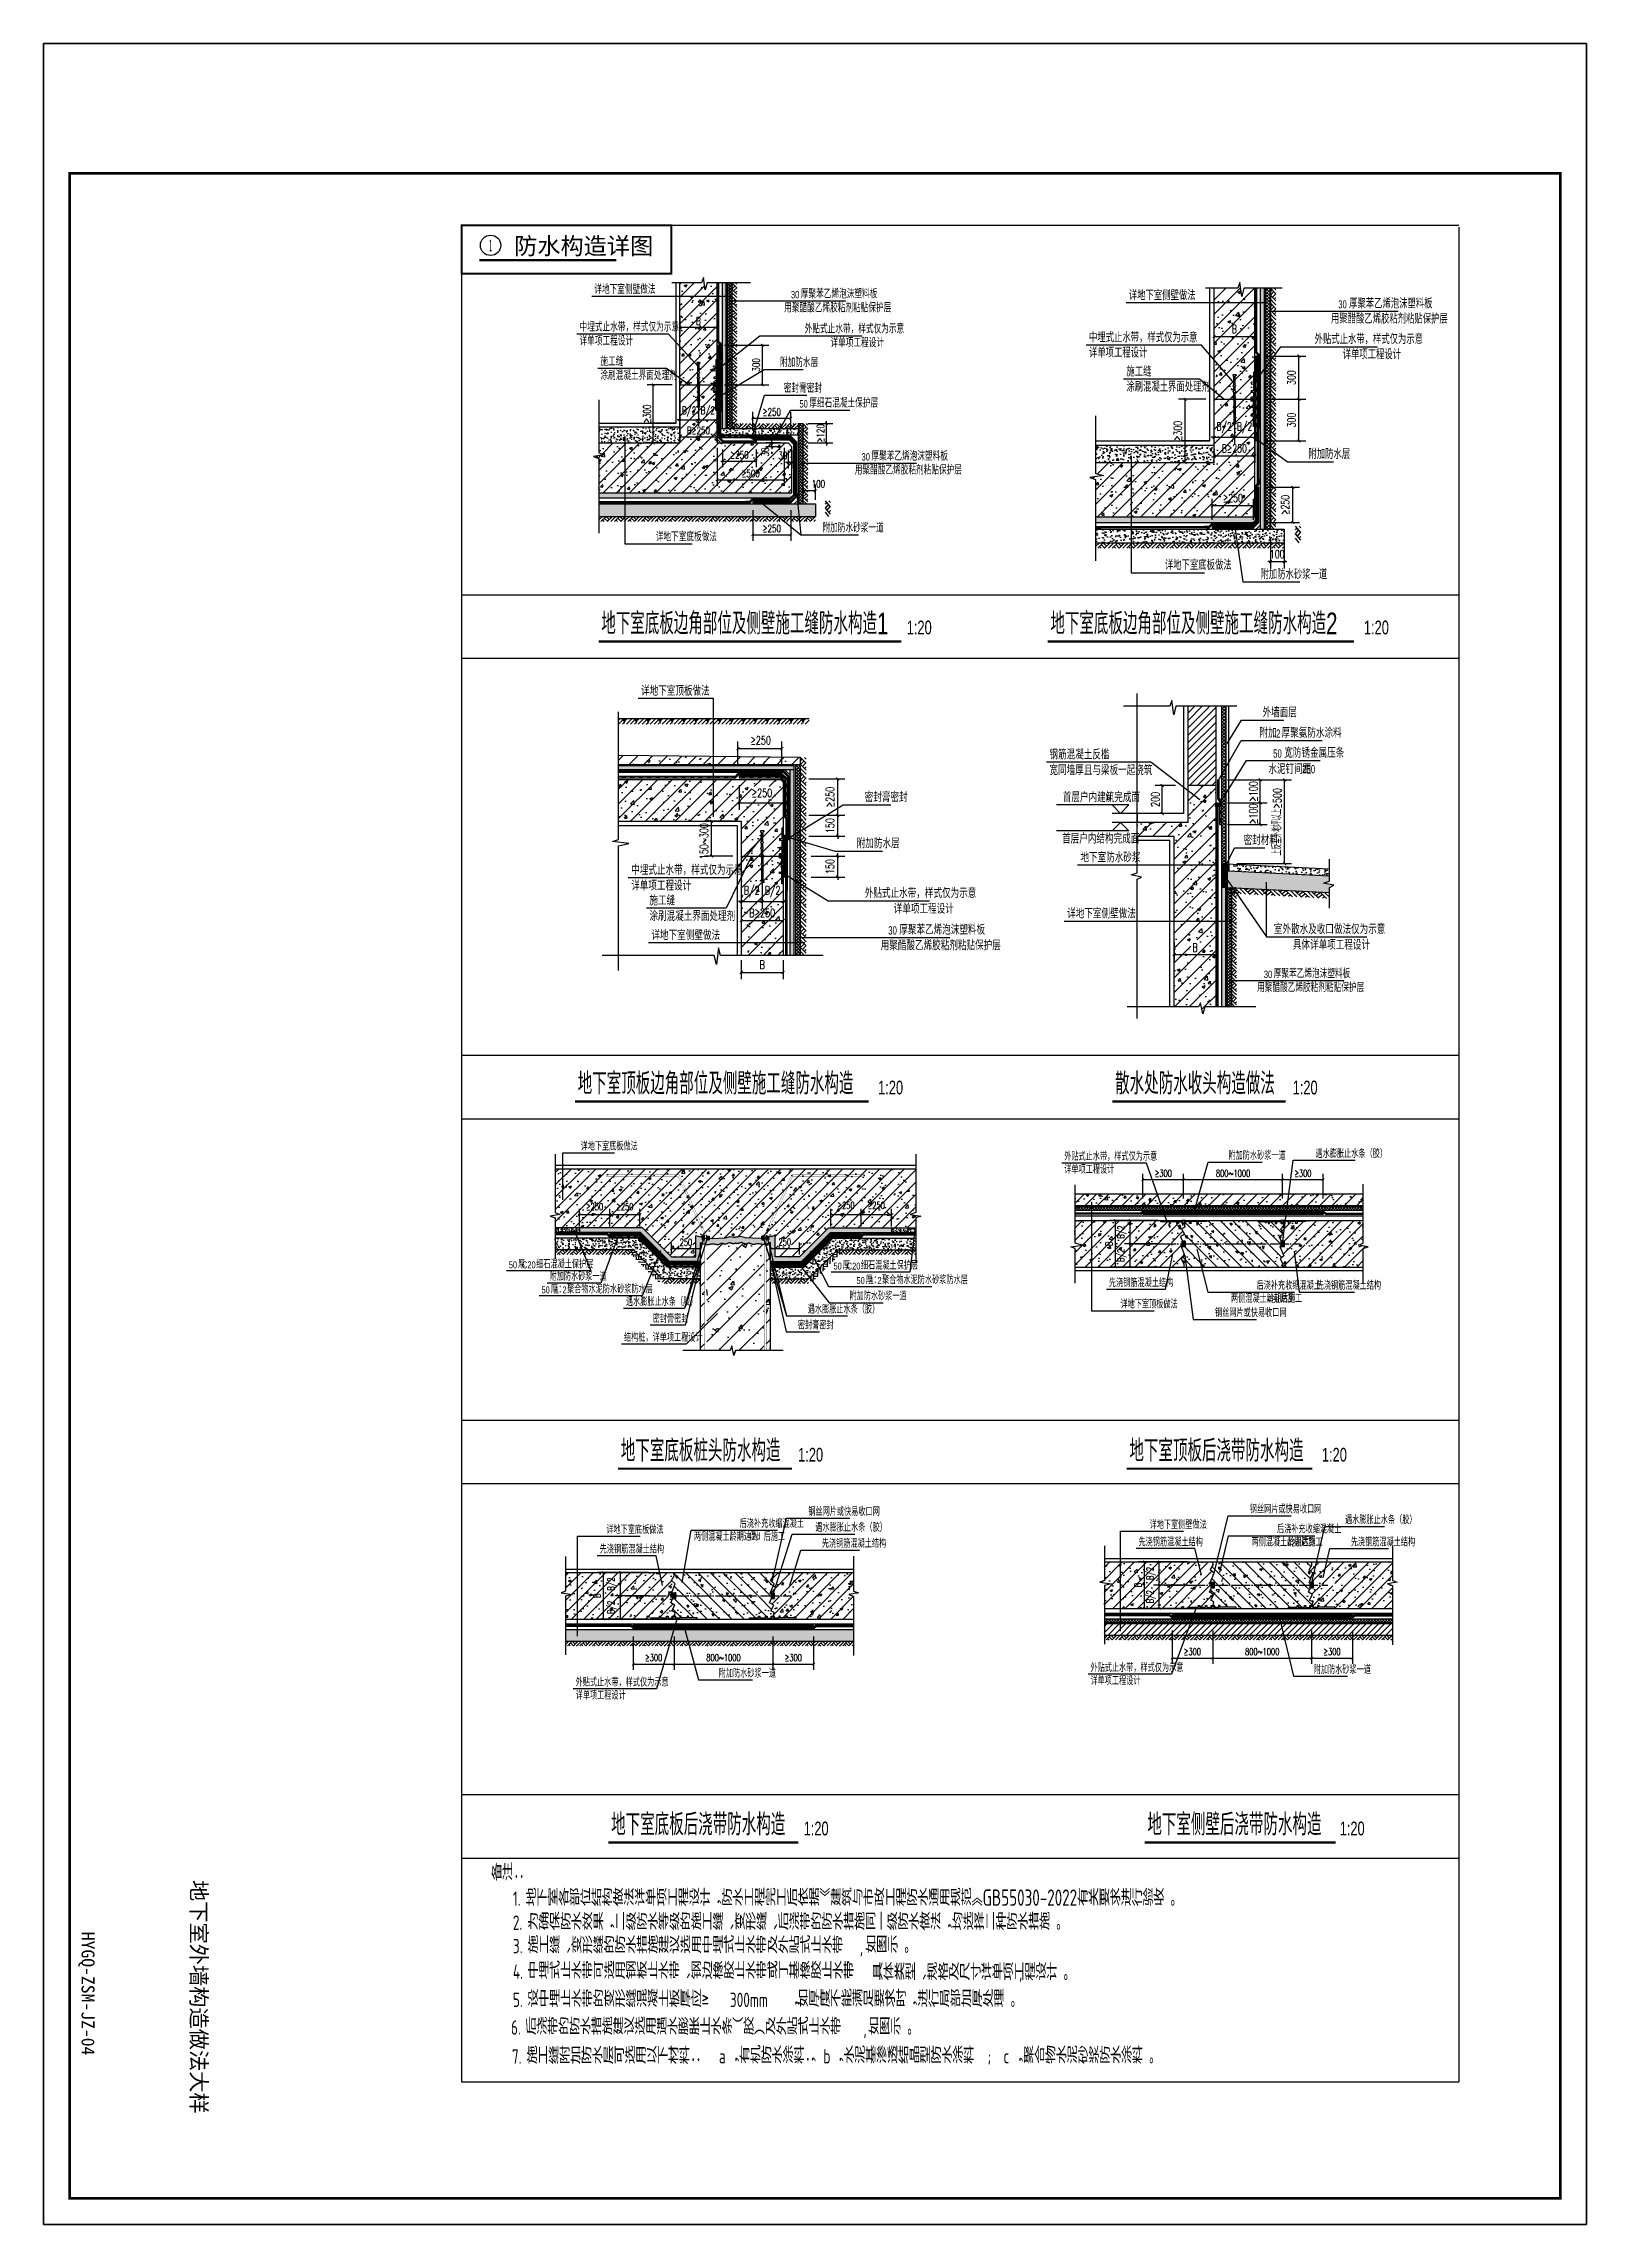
# Model space of a CAD drawing. Header units: millimetres. Extents: x 1742399 to 4898386, y 2481636 to 5226310.
# Drawn here: x 2159283 to 2188983, y 2714384 to 2756384 of the extents above; entities that cross this region are included whole.
import ezdxf
from ezdxf.enums import TextEntityAlignment as Align

# ---------------------------------------------------------------- set-up
doc = ezdxf.new("R2010")
doc.units = ezdxf.units.MM
doc.header["$LTSCALE"] = 1000
doc.linetypes.add('DASH', pattern=[0.35, 0.25, -0.1])
doc.linetypes.add('DOTE', pattern=[2.42, 2, -0.2, 0.02, -0.2])
for name, color, linetype in [('6-消防-消防车道、扑救场', 12, 'Continuous'), ('A-detl-FINISH', 9, 'Continuous'), ('A-detl-H', 9, 'Continuous'), ('A-detl-MEDM', 50, 'Continuous'), ('A-detl-water-DASH', 210, 'Continuous'), ('A-detl-XH', 8, 'Continuous'), ('A-dims-20', 140, 'Continuous'), ('A-Dims-SYMB', 3, 'Continuous'), ('A-DOTE-0150', 1, 'DOTE'), ('AX-00-D(TY)$0$AC-T-D-2$0$A-Anno-Note', 241, 'Continuous'), ('AX-00-D(TY)$0$AC-T-D-2$0$A-Detl-Patt', 8, 'Continuous'), ('Ax-B-D01～D02-A$0$A-Anno-Dims', 3, 'Continuous'), ('Ax-B-D01～D02-A$0$Ax-B-D01-20$0$A-Anno-Note', 241, 'Continuous'), ('AX-DXS-D01~D02$0$AX-DX2-D01$0$Anno-Titl', 100, 'Continuous'), ('DIM_SYMB', 3, 'Continuous'), ('PUB_DIM', 3, 'Continuous'), ('PUB_TEXT', 7, 'Continuous'), ('PUB_TITLE', 4, 'Continuous'), ('STAIR', 2, 'Continuous'), ('WALL', 4, 'Continuous'), ('图框', 7, 'Continuous'), ('注意事项', 2, 'Continuous')]:
    doc.layers.add(name, color=color, linetype=linetype)
doc.layers.add('A-Wall-arch', color=255, linetype='Continuous', lineweight=30)
doc.styles.add('_TCH_DIM_T3', font='SIMPLEX', dxfattribs={"width": 0.705882, "bigfont": 'GBCBIG'})
doc.styles.add('AX-00-D(TY)$0$AC-T-D-2$0$_TCH_DIM', font='JZFZ_ENA', dxfattribs={"width": 0.7, "bigfont": 'JZFZ_CNB'})
doc.styles.add('Ax-B-D01～D02-A$0$Ax-B-D01-20$0$_TCH_DIM', font='JZFZ_ENA', dxfattribs={"width": 0.7, "bigfont": 'JZFZ_CNB'})
doc.styles.add('AX-DXS-D01~D02$0$AX-DX2-D01$0$_TCH_DIM', font='JZFZ_ENA', dxfattribs={"width": 0.7, "bigfont": 'JZFZ_CNB'})
doc.styles.add('biaotilan', font='', dxfattribs={"width": 0.7})
doc.styles.add('TSSD_Rein', font='TSSDENG', dxfattribs={"width": 0.7, "bigfont": '@1HZTXT'})
doc.styles.add('黑体', font='simhei.ttf')
doc.styles.get('biaotilan').set_extended_font_data('SimSun')
doc.dimstyles.new('_TCH_ARCH&&20', dxfattribs={"dimtxt": 59.5, "dimasz": 20, "dimexe": 50, "dimexo": 60, "dimgap": 20, "dimtad": 1, "dimdec": 0, "dimzin": 0, "dimdsep": 46, "dimtxsty": '_TCH_DIM_T3', "dimblk": 'ARCHTICK', "dimcen": 0.09, "dimclrt": 7, "dimazin": 2, "dimtfac": 1, "dimtdec": 0, "dimtix": 1, "dimtmove": 2, "dimatfit": 3, "dimfxl": 1, "dimtolj": 1, "dimtzin": 0, "dimarcsym": 0})
pattern_1 = [(45, (801911.772, -849503.523), (-12.0000122, 12.0000122), []), (135, (801911.772, -849503.523), (-12.0000122, -12.0000122), [])]
pattern_2 = [(0, (1172616.805, -880055.2667), (5, 1.25), [20, -10]), (90, (1172616.805, -880055.2667), (-1.25, -5), [20, -10])]
pattern_3 = [(0, (844144.829, -827053.706), (4.7625, 9.525), [0, -9.525])]
pattern_4 = [(360, (1014444.6276, -704472.0708), (5, 1.25), [20, -10]), (90, (1014444.6276, -704472.0708), (-1.25, -5), [20, -10])]
pattern_5 = [(50, (1079786.45, -911433.193), (43.035611, -3.765128), [4.5, -49.5]), (355, (1079786.45, -911433.193), (-8.32508, 45.131528), [3.6, -39.6]), (100.4514, (1079790.036, -911433.506), (34.710563, 41.3663725), [3.8244114, -42.068527]), (46.1842, (1079786.45, -911421.19), (64.034463, -9.931141), [6.75, -74.25]), (96.6356, (1079791.786, -911422.02), (56.079762, 58.447072), [5.736617, -63.10278]), (351.1842, (1079786.45, -911421.19), (56.079717, 58.447116), [5.4, -59.4]), (21, (1079792.45, -911424.193), (35.814423, -24.1571334), [4.5, -49.5]), (326, (1079792.45, -911424.193), (14.59892, 43.509003), [3.6, -39.6]), (71.4514, (1079795.434, -911426.206), (50.413358, 19.35183), [3.8244114, -42.068527]), (37.5, (1079786.45, -911433.193), (0.7295913, 19.9736312), [0, -39.12, 0, -40.2, 0, -39.75]), (7.5, (1079786.45, -911433.193), (15.7841722, 23.6647027), [0, -22.92, 0, -38.22, 0, -15.15]), (327.5, (1079773.07, -911433.193), (32.0293462, -1.3532923), [0, -15, 0, -46.8, 0, -62.1]), (317.5, (1079767.07, -911433.193), (34.9911702, 6.006299), [0, -19.5, 0, -31.08, 0, -44.1])]
pattern_6 = [(45, (1184824.466, -910860.74), (-53.033009, 53.033009), []), (50, (1184824.47, -910860.74), (215.17805, -18.82564), [22.5, -247.5]), (355, (1184824.47, -910860.74), (-41.6254, 225.65764), [18, -198]), (100.4514, (1184842.4, -910862.3), (173.55281, 206.83186), [19.12206, -210.34263]), (46.1842, (1184824.47, -910800.74), (320.17231, -49.6557), [33.75, -371.25]), (96.6356, (1184851.15, -910804.87), (280.3988, 292.23536), [28.6831, -315.5139]), (351.1842, (1184824.47, -910800.74), (280.3986, 292.2356), [27, -297]), (21, (1184854.47, -910815.74), (179.07212, -120.78567), [22.5, -247.5]), (326, (1184854.47, -910815.74), (72.9946, 217.54501), [18, -198]), (71.4514, (1184869.39, -910825.8), (252.06679, 96.75915), [19.12206, -210.34263]), (37.5, (1184824.466, -910860.74), (3.647957, 99.868156), [0, -195.6, 0, -201, 0, -198.75]), (7.5, (1184824.47, -910860.74), (78.92086, 118.323514), [0, -114.6, 0, -191.1, 0, -75.75]), (327.5, (1184757.566, -910860.74), (160.14673, -6.766462), [0, -75, 0, -234, 0, -310.5]), (317.5, (1184727.57, -910860.74), (174.95585, 30.031495), [0, -97.5, 0, -155.4, 0, -220.5])]
pattern_7 = [(45, (1184927.9, -913949.38), (-53.033009, 53.033009), []), (50, (1184927.9, -913949.38), (215.17805, -18.82564), [22.5, -247.5]), (355, (1184927.9, -913949.38), (-41.6254, 225.65764), [18, -198]), (100.4514, (1184945.83, -913950.95), (173.55281, 206.83186), [19.12206, -210.34263]), (46.1842, (1184927.9, -913889.38), (320.17231, -49.6557), [33.75, -371.25]), (96.6356, (1184954.58, -913893.5), (280.3988, 292.23536), [28.6831, -315.5139]), (351.1842, (1184927.9, -913889.38), (280.3986, 292.2356), [27, -297]), (21, (1184957.9, -913904.38), (179.07212, -120.78567), [22.5, -247.5]), (326, (1184957.9, -913904.38), (72.9946, 217.54501), [18, -198]), (71.4514, (1184972.82, -913914.44), (252.06679, 96.75915), [19.12206, -210.34263]), (37.5, (1184927.9, -913949.38), (3.647957, 99.868156), [0, -195.6, 0, -201, 0, -198.75]), (7.5, (1184927.9, -913949.38), (78.92086, 118.323514), [0, -114.6, 0, -191.1, 0, -75.75]), (327.5, (1184861, -913949.38), (160.14673, -6.766462), [0, -75, 0, -234, 0, -310.5]), (317.5, (1184831, -913949.38), (174.95585, 30.031495), [0, -97.5, 0, -155.4, 0, -220.5])]
pattern_8 = [(45, (1187748.19, -912177.26), (-53.033009, 53.033009), []), (50, (1187748.19, -912177.26), (215.17805, -18.82564), [22.5, -247.5]), (355, (1187748.19, -912177.26), (-41.6254, 225.65764), [18, -198]), (100.4514, (1187766.12, -912178.83), (173.55281, 206.83186), [19.12206, -210.34263]), (46.1842, (1187748.2, -912117.26), (320.17231, -49.6557), [33.75, -371.25]), (96.6356, (1187774.87, -912121.4), (280.3988, 292.23536), [28.6831, -315.5139]), (351.1842, (1187748.2, -912117.26), (280.3986, 292.2356), [27, -297]), (21, (1187778.19, -912132.26), (179.07212, -120.78567), [22.5, -247.5]), (326, (1187778.19, -912132.26), (72.9946, 217.54501), [18, -198]), (71.4514, (1187793.11, -912142.33), (252.06679, 96.75915), [19.12206, -210.34263]), (37.5, (1187748.19, -912177.26), (3.647957, 99.868156), [0, -195.6, 0, -201, 0, -198.75]), (7.5, (1187748.19, -912177.26), (78.92086, 118.323514), [0, -114.6, 0, -191.1, 0, -75.75]), (327.5, (1187681.29, -912177.26), (160.14673, -6.766462), [0, -75, 0, -234, 0, -310.5]), (317.5, (1187651.29, -912177.26), (174.95585, 30.031495), [0, -97.5, 0, -155.4, 0, -220.5])]

msp = doc.modelspace()

# ---------------------------------------------------------------- texts
at = {"layer": '图框', "style": 'biaotilan'}
for s, height, p in [('地下室外墙构造做法大样', 300, (2162121.2, 2721017.3)), ('HYGQ-ZSM-JZ-04', 250, (2160013.6, 2720019.4))]:
    msp.add_text(s, height=height, rotation=270, dxfattribs=at).set_placement(p)

# ---------------------------------------------------------------- blocks, each defined once
blk = doc.blocks.new('$LinePat$防水层2')
at = {"color": 0}
blk.add_line((0, 0), (600, 0), dxfattribs=at)
blk.add_solid([(150, 0), (450, 0), (150, -100), (450, -100)], dxfattribs=at)
blk = doc.blocks.new('ddfhgw')
at = {"layer": 'A-detl-MEDM'}
for p, q in [((-314, 19), (-314, -8)), ((-314, 19), (-308, 19)), ((-308, 19), (-302, 11)), ((-308, -8), (-302, 0)), ((-228, 11), (-302, 11)), ((-228, 0), (-302, 0)), ((-182, 11), (-218, 11)), ((-182, 0), (-218, 0)), ((-124, 11), (-173, 11)), ((-104, 0), (-55, 0)), ((-103, 11), (-55, 11)), ((-46, 11), (-9, 11)), ((-46, 0), (-9, 0)), ((0, 11), (74, 11)), ((0, 0), (74, 0)), ((80, 19), (74, 11)), ((80, -8), (74, 0)), ((86, 19), (80, 19)), ((86, 19), (86, -8)), ((-314, -8), (-308, -8)), ((-124, 0), (-173, 0)), ((86, -8), (80, -8))]:
    blk.add_line(p, q, dxfattribs=at)
for radius in [12, 8.31]:
    blk.add_circle((-114, 6), radius, dxfattribs=at)
at = {"layer": 'A-detl-MEDM', "extrusion": (0, 0, -1)}
for centre, start_param, end_param in [((-223, 5), -1.022559, 1.022559), ((-223, 5), 2.100404, 4.182781), ((-177, 5), -1.022559, 1.022559), ((-177, 5), 2.100404, 4.182781)]:
    blk.add_ellipse(centre, major_axis=(0, 10.8), ratio=0.505195, start_param=start_param, end_param=end_param, dxfattribs=at)
at = {"layer": 'A-detl-MEDM'}
for centre, start_param, end_param in [((-50, 5), -1.022559, 1.022559), ((-50, 5), 2.100404, 4.182781), ((-5, 5), -1.022559, 1.022559), ((-5, 5), 2.100404, 4.182781)]:
    blk.add_ellipse(centre, major_axis=(0, 10.8), ratio=0.505195, start_param=start_param, end_param=end_param, dxfattribs=at)
blk = doc.blocks.new('fsf')
at = {"layer": 'A-detl-MEDM'}
for p, q in [((-9, 234), (1, 234)), ((-9, -166), (-9, 234)), ((1, 234), (1, 158)), ((1, 158), (17, 159)), ((17, 159), (17, 146)), ((0, 148), (0, 95)), ((17, 146), (0, 148)), ((0, 95), (17, 96)), ((17, 84), (0, 86)), ((0, 86), (0, 49)), ((0, 49), (17, 49)), ((0, -19), (0, 19)), ((0, 19), (17, 19)), ((0, -19), (0, 19)), ((17, 96), (17, 84)), ((17, 19), (17, 49)), ((17, -16), (0, -19)), ((0, -81), (0, -28)), ((0, -28), (17, -29)), ((17, -79), (0, -81)), ((1, -166), (1, -90)), ((1, -90), (17, -91)), ((17, -29), (17, -16)), ((17, -91), (17, -79)), ((-9, -166), (1, -166))]:
    blk.add_line(p, q, dxfattribs=at)
blk.add_lwpolyline([(9, 24), (9, 43), (-9, 43), (-9, 24)], close=True, dxfattribs=at)
blk = doc.blocks.new('_ArchTick')
at = {"color": 0, "linetype": 'ByBlock', "const_width": 0.4}
blk.add_lwpolyline([(-0.5, -0.5), (0.5, 0.5)], dxfattribs=at)
blk = doc.blocks.new('*D72')
at = {"layer": 'Defpoints', "color": 0, "transparency": 16777216}
for p in [(1118700, -671613), (1118800, -671480), (1118800, -671613)]:
    blk.add_point(p, dxfattribs=at)
at = {"layer": 'PUB_DIM', "color": 0, "lineweight": -2, "transparency": 16777216}
for p, q in [((1118700, -671553), (1118700, -671430)), ((1118800, -671553), (1118800, -671430)), ((1118700, -671480), (1118800, -671480))]:
    blk.add_line(p, q, dxfattribs=at)
at = {"layer": 'PUB_DIM', "color": 0, "lineweight": -2, "transparency": 16777216, "xscale": 20, "yscale": 20, "zscale": 20, "rotation": 180}
blk.add_blockref('_ArchTick', (1118700, -671480), dxfattribs=at)
at = {"layer": 'PUB_DIM', "color": 0, "lineweight": -2, "transparency": 16777216, "xscale": 20, "yscale": 20, "zscale": 20}
blk.add_blockref('_ArchTick', (1118800, -671480), dxfattribs=at)
at = {"layer": 'PUB_DIM', "color": 7, "transparency": 16777216, "insert": (1118824, -671425), "char_height": 59.5, "attachment_point": 5, "style": '_TCH_DIM_T3'}
blk.add_mtext('\\A1;100', dxfattribs=at)
blk = doc.blocks.new('*D73')
at = {"layer": 'Defpoints', "color": 0, "transparency": 16777216}
for p in [(1117498, -670630), (1117711, -670630), (1117711, -671097)]:
    blk.add_point(p, dxfattribs=at)
at = {"layer": 'PUB_DIM', "color": 0, "lineweight": -2, "transparency": 16777216}
for p, q in [((1117651, -670630), (1117448, -670630)), ((1117498, -671097), (1117498, -670630)), ((1117651, -671097), (1117448, -671097))]:
    blk.add_line(p, q, dxfattribs=at)
at = {"layer": 'PUB_DIM', "color": 0, "lineweight": -2, "transparency": 16777216, "xscale": 20, "yscale": 20, "zscale": 20}
for p, rotation in [((1117498, -670630), 90), ((1117498, -671097), 270)]:
    blk.add_blockref('_ArchTick', p, dxfattribs=dict(at, rotation=rotation))
at = {"layer": 'PUB_DIM', "color": 7, "transparency": 16777216, "insert": (1117448, -670863), "char_height": 59.5, "attachment_point": 5, "rotation": 90, "style": '_TCH_DIM_T3'}
blk.add_mtext('\\A1;≥300', dxfattribs=at)
blk = doc.blocks.new('*D74')
at = {"layer": 'Defpoints', "color": 0, "transparency": 16777216}
for p in [(1118297, -671577), (1118602, -671577), (1118602, -671834)]:
    blk.add_point(p, dxfattribs=at)
at = {"layer": 'PUB_DIM', "color": 0, "lineweight": -2, "transparency": 16777216}
for p, q in [((1118297, -671637), (1118297, -671884)), ((1118602, -671637), (1118602, -671884)), ((1118297, -671834), (1118602, -671834))]:
    blk.add_line(p, q, dxfattribs=at)
at = {"layer": 'PUB_DIM', "color": 0, "lineweight": -2, "transparency": 16777216, "xscale": 20, "yscale": 20, "zscale": 20, "rotation": 180}
blk.add_blockref('_ArchTick', (1118297, -671834), dxfattribs=at)
at = {"layer": 'PUB_DIM', "color": 0, "lineweight": -2, "transparency": 16777216, "xscale": 20, "yscale": 20, "zscale": 20}
blk.add_blockref('_ArchTick', (1118602, -671834), dxfattribs=at)
at = {"layer": 'PUB_DIM', "color": 7, "transparency": 16777216, "insert": (1118450, -671785), "char_height": 59.5, "attachment_point": 5, "style": '_TCH_DIM_T3'}
blk.add_mtext('\\A1;≥250', dxfattribs=at)
blk = doc.blocks.new('*D75')
at = {"layer": 'Defpoints', "color": 0, "transparency": 16777216}
for p in [(1118011, -670311), (1118375, -670311), (1118011, -670630)]:
    blk.add_point(p, dxfattribs=at)
at = {"layer": 'PUB_DIM', "color": 0, "lineweight": -2, "transparency": 16777216}
for p, q in [((1118071, -670311), (1118425, -670311)), ((1118375, -670630), (1118375, -670311)), ((1118071, -670630), (1118425, -670630))]:
    blk.add_line(p, q, dxfattribs=at)
at = {"layer": 'PUB_DIM', "color": 0, "lineweight": -2, "transparency": 16777216, "xscale": 20, "yscale": 20, "zscale": 20}
for p, rotation in [((1118375, -670311), 90), ((1118375, -670630), 270)]:
    blk.add_blockref('_ArchTick', p, dxfattribs=dict(at, rotation=rotation))
at = {"layer": 'PUB_DIM', "color": 7, "transparency": 16777216, "insert": (1118325, -670470), "char_height": 59.5, "attachment_point": 5, "rotation": 90, "style": '_TCH_DIM_T3'}
blk.add_mtext('\\A1;300', dxfattribs=at)
blk = doc.blocks.new('*D76')
at = {"layer": 'Defpoints', "color": 0, "transparency": 16777216}
for p in [(1118602, -670897), (1118297, -671057), (1118602, -671057)]:
    blk.add_point(p, dxfattribs=at)
at = {"layer": 'PUB_DIM', "color": 0, "lineweight": -2, "transparency": 16777216}
for p, q in [((1118297, -670997), (1118297, -670847)), ((1118297, -670897), (1118602, -670897)), ((1118602, -670997), (1118602, -670847))]:
    blk.add_line(p, q, dxfattribs=at)
at = {"layer": 'PUB_DIM', "color": 0, "lineweight": -2, "transparency": 16777216, "xscale": 20, "yscale": 20, "zscale": 20, "rotation": 180}
blk.add_blockref('_ArchTick', (1118297, -670897), dxfattribs=at)
at = {"layer": 'PUB_DIM', "color": 0, "lineweight": -2, "transparency": 16777216, "xscale": 20, "yscale": 20, "zscale": 20}
blk.add_blockref('_ArchTick', (1118602, -670897), dxfattribs=at)
at = {"layer": 'PUB_DIM', "color": 7, "transparency": 16777216, "insert": (1118450, -670848), "char_height": 59.5, "attachment_point": 5, "style": '_TCH_DIM_T3'}
blk.add_mtext('\\A1;≥250', dxfattribs=at)
blk = doc.blocks.new('*D77')
at = {"layer": 'Defpoints', "color": 0, "transparency": 16777216}
for p in [(1118011, -671075), (1118548, -671075), (1118548, -671392)]:
    blk.add_point(p, dxfattribs=at)
at = {"layer": 'PUB_DIM', "color": 0, "lineweight": -2, "transparency": 16777216}
for p, q in [((1118011, -671135), (1118011, -671442)), ((1118548, -671135), (1118548, -671442)), ((1118011, -671392), (1118548, -671392))]:
    blk.add_line(p, q, dxfattribs=at)
at = {"layer": 'PUB_DIM', "color": 0, "lineweight": -2, "transparency": 16777216, "xscale": 20, "yscale": 20, "zscale": 20, "rotation": 180}
blk.add_blockref('_ArchTick', (1118011, -671392), dxfattribs=at)
at = {"layer": 'PUB_DIM', "color": 0, "lineweight": -2, "transparency": 16777216, "xscale": 20, "yscale": 20, "zscale": 20}
blk.add_blockref('_ArchTick', (1118548, -671392), dxfattribs=at)
at = {"layer": 'PUB_DIM', "color": 7, "transparency": 16777216, "insert": (1118280, -671342), "char_height": 59.5, "attachment_point": 5, "style": '_TCH_DIM_T3'}
blk.add_mtext('\\A1;≥500', dxfattribs=at)
blk = doc.blocks.new('*D78')
at = {"layer": 'Defpoints', "color": 0, "transparency": 16777216}
for p in [(1118681, -670942), (1118681, -671097), (1118889, -670942)]:
    blk.add_point(p, dxfattribs=at)
at = {"layer": 'PUB_DIM', "color": 0, "lineweight": -2, "transparency": 16777216}
for p, q in [((1118889, -670942), (1118889, -670922)), ((1118741, -670942), (1118939, -670942)), ((1118741, -671097), (1118939, -671097)), ((1118889, -671097), (1118889, -670942)), ((1118889, -671097), (1118889, -671117))]:
    blk.add_line(p, q, dxfattribs=at)
at = {"layer": 'PUB_DIM', "color": 0, "lineweight": -2, "transparency": 16777216, "xscale": 20, "yscale": 20, "zscale": 20}
for p, rotation in [((1118889, -670942), 270), ((1118889, -671097), 90)]:
    blk.add_blockref('_ArchTick', p, dxfattribs=dict(at, rotation=rotation))
at = {"layer": 'PUB_DIM', "color": 7, "transparency": 16777216, "insert": (1118840, -671019), "char_height": 59.5, "attachment_point": 5, "rotation": 90, "style": '_TCH_DIM_T3'}
blk.add_mtext('\\A1;≥120', dxfattribs=at)
blk = doc.blocks.new('*D79')
at = {"layer": 'Defpoints', "color": 0, "transparency": 16777216}
for p in [(1118055, -671090), (1118325, -671090), (1118325, -671242)]:
    blk.add_point(p, dxfattribs=at)
at = {"layer": 'PUB_DIM', "color": 0, "lineweight": -2, "transparency": 16777216}
for p, q in [((1118055, -671150), (1118055, -671292)), ((1118055, -671242), (1118325, -671242)), ((1118325, -671150), (1118325, -671292))]:
    blk.add_line(p, q, dxfattribs=at)
at = {"layer": 'PUB_DIM', "color": 0, "lineweight": -2, "transparency": 16777216, "xscale": 20, "yscale": 20, "zscale": 20, "rotation": 180}
blk.add_blockref('_ArchTick', (1118055, -671242), dxfattribs=at)
at = {"layer": 'PUB_DIM', "color": 0, "lineweight": -2, "transparency": 16777216, "xscale": 20, "yscale": 20, "zscale": 20}
blk.add_blockref('_ArchTick', (1118325, -671242), dxfattribs=at)
at = {"layer": 'PUB_DIM', "color": 7, "transparency": 16777216, "insert": (1118190, -671193), "char_height": 59.5, "attachment_point": 5, "style": '_TCH_DIM_T3'}
blk.add_mtext('\\A1;≥250', dxfattribs=at)
blk = doc.blocks.new('$LinePat$素土夯实')
at = {"color": 0}
for p, q in [((0, -210), (210, 0)), ((120, -300), (420, 0)), ((420, 0), (608, -188)), ((495, -300), (795, 0)), ((615, 0), (705, -90)), ((210, -210), (300, -300)), ((315, -105), (502, -293)), ((705, -300), (795, -210))]:
    blk.add_line(p, q, dxfattribs=at)
blk = doc.blocks.new('*D80')
at = {"layer": 'Defpoints', "color": 0, "transparency": 16777216}
for p in [(1118581, -671097), (1118611, -671097), (1118611, -671253)]:
    blk.add_point(p, dxfattribs=at)
at = {"layer": 'PUB_DIM', "color": 0, "lineweight": -2, "transparency": 16777216}
for p, q in [((1118581, -671253), (1118561, -671253)), ((1118581, -671157), (1118581, -671303)), ((1118581, -671253), (1118611, -671253)), ((1118611, -671157), (1118611, -671303)), ((1118611, -671253), (1118631, -671253))]:
    blk.add_line(p, q, dxfattribs=at)
at = {"layer": 'PUB_DIM', "color": 0, "lineweight": -2, "transparency": 16777216, "xscale": 20, "yscale": 20, "zscale": 20}
blk.add_blockref('_ArchTick', (1118581, -671253), dxfattribs=at)
at = {"layer": 'PUB_DIM', "color": 0, "lineweight": -2, "transparency": 16777216, "xscale": 20, "yscale": 20, "zscale": 20, "rotation": 180}
blk.add_blockref('_ArchTick', (1118611, -671253), dxfattribs=at)
at = {"layer": 'PUB_DIM', "color": 7, "transparency": 16777216, "insert": (1118538, -671198), "char_height": 59.5, "attachment_point": 5, "style": '_TCH_DIM_T3'}
blk.add_mtext('\\A1;30', dxfattribs=at)
blk = doc.blocks.new('*D81')
at = {"layer": 'Defpoints', "color": 0, "transparency": 16777216}
for p in [(1118451, -671097), (1118581, -671097), (1118581, -671127)]:
    blk.add_point(p, dxfattribs=at)
at = {"layer": 'PUB_DIM', "color": 0, "lineweight": -2, "transparency": 16777216}
for p, q in [((1118521, -671097), (1118401, -671097)), ((1118451, -671097), (1118451, -671077)), ((1118451, -671127), (1118451, -671097)), ((1118521, -671127), (1118401, -671127)), ((1118451, -671127), (1118451, -671147))]:
    blk.add_line(p, q, dxfattribs=at)
at = {"layer": 'PUB_DIM', "color": 0, "lineweight": -2, "transparency": 16777216, "xscale": 20, "yscale": 20, "zscale": 20}
for p, rotation in [((1118451, -671097), 270), ((1118451, -671127), 90)]:
    blk.add_blockref('_ArchTick', p, dxfattribs=dict(at, rotation=rotation))
at = {"layer": 'PUB_DIM', "color": 7, "transparency": 16777216, "insert": (1118396, -671170), "char_height": 59.5, "attachment_point": 5, "rotation": 90, "style": '_TCH_DIM_T3'}
blk.add_mtext('\\A1;30', dxfattribs=at)
blk = doc.blocks.new('*D82')
at = {"layer": 'Defpoints', "color": 0, "transparency": 16777216}
for p in [(1117711, -670726), (1118011, -670726), (1118011, -671047)]:
    blk.add_point(p, dxfattribs=at)
at = {"layer": 'PUB_DIM', "color": 0, "lineweight": -2, "transparency": 16777216}
for p, q in [((1117711, -670786), (1117711, -671097)), ((1118011, -670786), (1118011, -671097)), ((1117711, -671047), (1118011, -671047))]:
    blk.add_line(p, q, dxfattribs=at)
at = {"layer": 'PUB_DIM', "color": 0, "lineweight": -2, "transparency": 16777216, "xscale": 20, "yscale": 20, "zscale": 20, "rotation": 180}
blk.add_blockref('_ArchTick', (1117711, -671047), dxfattribs=at)
at = {"layer": 'PUB_DIM', "color": 0, "lineweight": -2, "transparency": 16777216, "xscale": 20, "yscale": 20, "zscale": 20}
blk.add_blockref('_ArchTick', (1118011, -671047), dxfattribs=at)
at = {"layer": 'PUB_DIM', "color": 7, "transparency": 16777216, "insert": (1117861, -670997), "char_height": 59.5, "attachment_point": 5, "style": '_TCH_DIM_T3'}
blk.add_mtext('\\A1;B≥250', dxfattribs=at)
blk = doc.blocks.new('*D83')
at = {"layer": 'Defpoints', "color": 0, "transparency": 16777216}
for p in [(1117711, -670609), (1117861, -670609), (1117861, -670910)]:
    blk.add_point(p, dxfattribs=at)
at = {"layer": 'PUB_DIM', "color": 0, "lineweight": -2, "transparency": 16777216}
for p, q in [((1117711, -670669), (1117711, -670960)), ((1117861, -670669), (1117861, -670960)), ((1117711, -670910), (1117691, -670910)), ((1117711, -670910), (1117861, -670910)), ((1117861, -670910), (1117881, -670910))]:
    blk.add_line(p, q, dxfattribs=at)
at = {"layer": 'PUB_DIM', "color": 0, "lineweight": -2, "transparency": 16777216, "xscale": 20, "yscale": 20, "zscale": 20}
blk.add_blockref('_ArchTick', (1117711, -670910), dxfattribs=at)
at = {"layer": 'PUB_DIM', "color": 0, "lineweight": -2, "transparency": 16777216, "xscale": 20, "yscale": 20, "zscale": 20, "rotation": 180}
blk.add_blockref('_ArchTick', (1117861, -670910), dxfattribs=at)
at = {"layer": 'PUB_DIM', "color": 7, "transparency": 16777216, "insert": (1117786, -670845), "char_height": 59.5, "attachment_point": 5, "style": '_TCH_DIM_T3'}
blk.add_mtext('\\A1;B/2', dxfattribs=at)
blk = doc.blocks.new('*D84')
at = {"layer": 'Defpoints', "color": 0, "transparency": 16777216}
for p in [(1117861, -670609), (1118011, -670609), (1118011, -670910)]:
    blk.add_point(p, dxfattribs=at)
at = {"layer": 'PUB_DIM', "color": 0, "lineweight": -2, "transparency": 16777216}
for p, q in [((1117861, -670669), (1117861, -670960)), ((1118011, -670669), (1118011, -670960)), ((1117861, -670910), (1117841, -670910)), ((1117861, -670910), (1118011, -670910)), ((1118011, -670910), (1118031, -670910))]:
    blk.add_line(p, q, dxfattribs=at)
at = {"layer": 'PUB_DIM', "color": 0, "lineweight": -2, "transparency": 16777216, "xscale": 20, "yscale": 20, "zscale": 20}
blk.add_blockref('_ArchTick', (1117861, -670910), dxfattribs=at)
at = {"layer": 'PUB_DIM', "color": 0, "lineweight": -2, "transparency": 16777216, "xscale": 20, "yscale": 20, "zscale": 20, "rotation": 180}
blk.add_blockref('_ArchTick', (1118011, -670910), dxfattribs=at)
at = {"layer": 'PUB_DIM', "color": 7, "transparency": 16777216, "insert": (1117936, -670845), "char_height": 59.5, "attachment_point": 5, "style": '_TCH_DIM_T3'}
blk.add_mtext('\\A1;B/2', dxfattribs=at)
blk = doc.blocks.new('*D85')
at = {"layer": 'Defpoints', "color": 0, "transparency": 16777216}
for p in [(1117711, -670019), (1118011, -670019), (1118011, -670167)]:
    blk.add_point(p, dxfattribs=at)
at = {"layer": 'PUB_DIM', "color": 0, "lineweight": -2, "transparency": 16777216}
for p, q in [((1117711, -670079), (1117711, -670217)), ((1117711, -670167), (1118011, -670167)), ((1118011, -670079), (1118011, -670217))]:
    blk.add_line(p, q, dxfattribs=at)
at = {"layer": 'PUB_DIM', "color": 0, "lineweight": -2, "transparency": 16777216, "xscale": 20, "yscale": 20, "zscale": 20, "rotation": 180}
blk.add_blockref('_ArchTick', (1117711, -670167), dxfattribs=at)
at = {"layer": 'PUB_DIM', "color": 0, "lineweight": -2, "transparency": 16777216, "xscale": 20, "yscale": 20, "zscale": 20}
blk.add_blockref('_ArchTick', (1118011, -670167), dxfattribs=at)
at = {"layer": 'PUB_DIM', "color": 7, "transparency": 16777216, "insert": (1117861, -670117), "char_height": 59.5, "attachment_point": 5, "style": '_TCH_DIM_T3'}
blk.add_mtext('\\A1;B', dxfattribs=at)
blk = doc.blocks.new('*D34')
at = {"layer": 'Defpoints', "color": 0, "transparency": 16777216}
for p in [(1121376, -671587), (1121476, -671587), (1121476, -671826)]:
    blk.add_point(p, dxfattribs=at)
at = {"layer": 'PUB_DIM', "color": 0, "lineweight": -2, "transparency": 16777216}
for p, q in [((1121376, -671647), (1121376, -671876)), ((1121476, -671647), (1121476, -671876)), ((1121376, -671826), (1121356, -671826)), ((1121376, -671826), (1121476, -671826)), ((1121476, -671826), (1121496, -671826))]:
    blk.add_line(p, q, dxfattribs=at)
at = {"layer": 'PUB_DIM', "color": 0, "lineweight": -2, "transparency": 16777216, "xscale": 20, "yscale": 20, "zscale": 20}
blk.add_blockref('_ArchTick', (1121376, -671826), dxfattribs=at)
at = {"layer": 'PUB_DIM', "color": 0, "lineweight": -2, "transparency": 16777216, "xscale": 20, "yscale": 20, "zscale": 20, "rotation": 180}
blk.add_blockref('_ArchTick', (1121476, -671826), dxfattribs=at)
at = {"layer": 'PUB_DIM', "color": 7, "transparency": 16777216, "insert": (1121426, -671771), "char_height": 59.5, "attachment_point": 5, "style": '_TCH_DIM_T3'}
blk.add_mtext('\\A1;100', dxfattribs=at)
blk = doc.blocks.new('*D35')
at = {"layer": 'Defpoints', "color": 0, "transparency": 16777216}
for p in [(1120748, -670630), (1120960, -670630), (1120960, -671097)]:
    blk.add_point(p, dxfattribs=at)
at = {"layer": 'PUB_DIM', "color": 0, "lineweight": -2, "transparency": 16777216}
for p, q in [((1120900, -670630), (1120698, -670630)), ((1120748, -671097), (1120748, -670630)), ((1120900, -671097), (1120698, -671097))]:
    blk.add_line(p, q, dxfattribs=at)
at = {"layer": 'PUB_DIM', "color": 0, "lineweight": -2, "transparency": 16777216, "xscale": 20, "yscale": 20, "zscale": 20}
for p, rotation in [((1120748, -670630), 90), ((1120748, -671097), 270)]:
    blk.add_blockref('_ArchTick', p, dxfattribs=dict(at, rotation=rotation))
at = {"layer": 'PUB_DIM', "color": 7, "transparency": 16777216, "insert": (1120693, -670863), "char_height": 59.5, "attachment_point": 5, "rotation": 90, "style": '_TCH_DIM_T3'}
blk.add_mtext('\\A1;≥300', dxfattribs=at)
blk = doc.blocks.new('*D36')
at = {"layer": 'Defpoints', "color": 0, "transparency": 16777216}
for p in [(1121290, -671278), (1121540, -671278), (1121290, -671538)]:
    blk.add_point(p, dxfattribs=at)
at = {"layer": 'PUB_DIM', "color": 0, "lineweight": -2, "transparency": 16777216}
for p, q in [((1121350, -671278), (1121590, -671278)), ((1121540, -671538), (1121540, -671278)), ((1121350, -671538), (1121590, -671538))]:
    blk.add_line(p, q, dxfattribs=at)
at = {"layer": 'PUB_DIM', "color": 0, "lineweight": -2, "transparency": 16777216, "xscale": 20, "yscale": 20, "zscale": 20}
for p, rotation in [((1121540, -671278), 90), ((1121540, -671538), 270)]:
    blk.add_blockref('_ArchTick', p, dxfattribs=dict(at, rotation=rotation))
at = {"layer": 'PUB_DIM', "color": 7, "transparency": 16777216, "insert": (1121485, -671408), "char_height": 59.5, "attachment_point": 5, "rotation": 90, "style": '_TCH_DIM_T3'}
blk.add_mtext('\\A1;≥250', dxfattribs=at)
blk = doc.blocks.new('*D37')
at = {"layer": 'Defpoints', "color": 0, "transparency": 16777216}
for p in [(1121251, -671413), (1120947, -671577), (1121251, -671577)]:
    blk.add_point(p, dxfattribs=at)
at = {"layer": 'PUB_DIM', "color": 0, "lineweight": -2, "transparency": 16777216}
for p, q in [((1120947, -671517), (1120947, -671363)), ((1120947, -671413), (1121251, -671413)), ((1121251, -671517), (1121251, -671363))]:
    blk.add_line(p, q, dxfattribs=at)
at = {"layer": 'PUB_DIM', "color": 0, "lineweight": -2, "transparency": 16777216, "xscale": 20, "yscale": 20, "zscale": 20, "rotation": 180}
blk.add_blockref('_ArchTick', (1120947, -671413), dxfattribs=at)
at = {"layer": 'PUB_DIM', "color": 0, "lineweight": -2, "transparency": 16777216, "xscale": 20, "yscale": 20, "zscale": 20}
blk.add_blockref('_ArchTick', (1121251, -671413), dxfattribs=at)
at = {"layer": 'PUB_DIM', "color": 7, "transparency": 16777216, "insert": (1121099, -671358), "char_height": 59.5, "attachment_point": 5, "style": '_TCH_DIM_T3'}
blk.add_mtext('\\A1;≥250', dxfattribs=at)
blk = doc.blocks.new('*D38')
at = {"layer": 'Defpoints', "color": 0, "transparency": 16777216}
for p in [(1121270, -670311), (1121586, -670311), (1121270, -670630)]:
    blk.add_point(p, dxfattribs=at)
at = {"layer": 'PUB_DIM', "color": 0, "lineweight": -2, "transparency": 16777216}
for p, q in [((1121330, -670311), (1121636, -670311)), ((1121586, -670630), (1121586, -670311)), ((1121330, -670630), (1121636, -670630))]:
    blk.add_line(p, q, dxfattribs=at)
at = {"layer": 'PUB_DIM', "color": 0, "lineweight": -2, "transparency": 16777216, "xscale": 20, "yscale": 20, "zscale": 20}
for p, rotation in [((1121586, -670311), 90), ((1121586, -670630), 270)]:
    blk.add_blockref('_ArchTick', p, dxfattribs=dict(at, rotation=rotation))
at = {"layer": 'PUB_DIM', "color": 7, "transparency": 16777216, "insert": (1121531, -670470), "char_height": 59.5, "attachment_point": 5, "rotation": 90, "style": '_TCH_DIM_T3'}
blk.add_mtext('\\A1;300', dxfattribs=at)
blk = doc.blocks.new('*D39')
at = {"layer": 'Defpoints', "color": 0, "transparency": 16777216}
for p in [(1121270, -670630), (1121586, -670630), (1121270, -670937)]:
    blk.add_point(p, dxfattribs=at)
at = {"layer": 'PUB_DIM', "color": 0, "lineweight": -2, "transparency": 16777216}
for p, q in [((1121330, -670630), (1121636, -670630)), ((1121586, -670937), (1121586, -670630)), ((1121330, -670937), (1121636, -670937))]:
    blk.add_line(p, q, dxfattribs=at)
at = {"layer": 'PUB_DIM', "color": 0, "lineweight": -2, "transparency": 16777216, "xscale": 20, "yscale": 20, "zscale": 20}
for p, rotation in [((1121586, -670630), 90), ((1121586, -670937), 270)]:
    blk.add_blockref('_ArchTick', p, dxfattribs=dict(at, rotation=rotation))
at = {"layer": 'PUB_DIM', "color": 7, "transparency": 16777216, "insert": (1121531, -670783), "char_height": 59.5, "attachment_point": 5, "rotation": 90, "style": '_TCH_DIM_T3'}
blk.add_mtext('\\A1;300', dxfattribs=at)
blk = doc.blocks.new('*D40')
at = {"layer": 'Defpoints', "color": 0, "transparency": 16777216}
for p in [(1120960, -670726), (1121260, -670726), (1121260, -671047)]:
    blk.add_point(p, dxfattribs=at)
at = {"layer": 'PUB_DIM', "color": 0, "lineweight": -2, "transparency": 16777216}
for p, q in [((1120960, -670786), (1120960, -671097)), ((1121260, -670786), (1121260, -671097)), ((1120960, -671047), (1121260, -671047))]:
    blk.add_line(p, q, dxfattribs=at)
at = {"layer": 'PUB_DIM', "color": 0, "lineweight": -2, "transparency": 16777216, "xscale": 20, "yscale": 20, "zscale": 20, "rotation": 180}
blk.add_blockref('_ArchTick', (1120960, -671047), dxfattribs=at)
at = {"layer": 'PUB_DIM', "color": 0, "lineweight": -2, "transparency": 16777216, "xscale": 20, "yscale": 20, "zscale": 20}
blk.add_blockref('_ArchTick', (1121260, -671047), dxfattribs=at)
at = {"layer": 'PUB_DIM', "color": 7, "transparency": 16777216, "insert": (1121110, -670992), "char_height": 59.5, "attachment_point": 5, "style": '_TCH_DIM_T3'}
blk.add_mtext('\\A1;B≥250', dxfattribs=at)
blk = doc.blocks.new('*D41')
at = {"layer": 'Defpoints', "color": 0, "transparency": 16777216}
for p in [(1120960, -670609), (1121110, -670609), (1121110, -670910)]:
    blk.add_point(p, dxfattribs=at)
at = {"layer": 'PUB_DIM', "color": 0, "lineweight": -2, "transparency": 16777216}
for p, q in [((1120960, -670669), (1120960, -670960)), ((1121110, -670669), (1121110, -670960)), ((1120960, -670910), (1120940, -670910)), ((1120960, -670910), (1121110, -670910)), ((1121110, -670910), (1121130, -670910))]:
    blk.add_line(p, q, dxfattribs=at)
at = {"layer": 'PUB_DIM', "color": 0, "lineweight": -2, "transparency": 16777216, "xscale": 20, "yscale": 20, "zscale": 20}
blk.add_blockref('_ArchTick', (1120960, -670910), dxfattribs=at)
at = {"layer": 'PUB_DIM', "color": 0, "lineweight": -2, "transparency": 16777216, "xscale": 20, "yscale": 20, "zscale": 20, "rotation": 180}
blk.add_blockref('_ArchTick', (1121110, -670910), dxfattribs=at)
at = {"layer": 'PUB_DIM', "color": 7, "transparency": 16777216, "insert": (1121035, -670840), "char_height": 59.5, "attachment_point": 5, "style": '_TCH_DIM_T3'}
blk.add_mtext('\\A1;B/2', dxfattribs=at)
blk = doc.blocks.new('*D42')
at = {"layer": 'Defpoints', "color": 0, "transparency": 16777216}
for p in [(1121110, -670609), (1121260, -670609), (1121260, -670910)]:
    blk.add_point(p, dxfattribs=at)
at = {"layer": 'PUB_DIM', "color": 0, "lineweight": -2, "transparency": 16777216}
for p, q in [((1121110, -670669), (1121110, -670960)), ((1121260, -670669), (1121260, -670960)), ((1121110, -670910), (1121090, -670910)), ((1121110, -670910), (1121260, -670910)), ((1121260, -670910), (1121280, -670910))]:
    blk.add_line(p, q, dxfattribs=at)
at = {"layer": 'PUB_DIM', "color": 0, "lineweight": -2, "transparency": 16777216, "xscale": 20, "yscale": 20, "zscale": 20}
blk.add_blockref('_ArchTick', (1121110, -670910), dxfattribs=at)
at = {"layer": 'PUB_DIM', "color": 0, "lineweight": -2, "transparency": 16777216, "xscale": 20, "yscale": 20, "zscale": 20, "rotation": 180}
blk.add_blockref('_ArchTick', (1121260, -670910), dxfattribs=at)
at = {"layer": 'PUB_DIM', "color": 7, "transparency": 16777216, "insert": (1121185, -670840), "char_height": 59.5, "attachment_point": 5, "style": '_TCH_DIM_T3'}
blk.add_mtext('\\A1;B/2', dxfattribs=at)
blk = doc.blocks.new('*D43')
at = {"layer": 'Defpoints', "color": 0, "transparency": 16777216}
for p in [(1120960, -670019), (1121260, -670019), (1121260, -670167)]:
    blk.add_point(p, dxfattribs=at)
at = {"layer": 'PUB_DIM', "color": 0, "lineweight": -2, "transparency": 16777216}
for p, q in [((1120960, -670079), (1120960, -670217)), ((1120960, -670167), (1121260, -670167)), ((1121260, -670079), (1121260, -670217))]:
    blk.add_line(p, q, dxfattribs=at)
at = {"layer": 'PUB_DIM', "color": 0, "lineweight": -2, "transparency": 16777216, "xscale": 20, "yscale": 20, "zscale": 20, "rotation": 180}
blk.add_blockref('_ArchTick', (1120960, -670167), dxfattribs=at)
at = {"layer": 'PUB_DIM', "color": 0, "lineweight": -2, "transparency": 16777216, "xscale": 20, "yscale": 20, "zscale": 20}
blk.add_blockref('_ArchTick', (1121260, -670167), dxfattribs=at)
at = {"layer": 'PUB_DIM', "color": 7, "transparency": 16777216, "insert": (1121110, -670112), "char_height": 59.5, "attachment_point": 5, "style": '_TCH_DIM_T3'}
blk.add_mtext('\\A1;B', dxfattribs=at)
blk = doc.blocks.new('wefwefg')
at = {"layer": 'A-detl-water-DASH'}
blk.add_hatch(color=256, dxfattribs=at).paths.add_polyline_path([(150, -38), (160, -34), (121, 5), (116, -5)])
for p, q in [((-184, 5), (-117, 5)), ((-184, -5), (-184, 5)), ((-145, 5), (121, 5)), ((160, -34), (121, 5)), ((-184, -5), (-117, -5)), ((46, -5), (116, -5)), ((150, -38), (116, -5)), ((150, -38), (150, -80)), ((150, -53), (150, -87)), ((160, -34), (160, -294)), ((160, -44), (160, -80)), ((160, -44), (160, -80)), ((160, -49), (160, -87)), ((150, -211), (150, -294)), ((150, -294), (160, -294))]:
    blk.add_line(p, q, dxfattribs=at)
blk.add_lwpolyline([(150, -38), (160, -34), (121, 5), (116, -5)], close=True, dxfattribs=at)
for points in [[(-184, -5), (-153, -5), (-184, 5), (-153, 5)], [(61, -5), (92, -5), (61, 5), (92, 5)], [(150, -249), (150, -279), (160, -249), (160, -279)]]:
    blk.add_solid(points, dxfattribs=at)
at = {"layer": 'A-detl-water-DASH', "yscale": 0.1000000000058208, "zscale": 0.1}
for p, xscale, rotation in [((-138, -5), -0.1019877799553797, 180), ((-76, -5), -0.1019877799553797, 180), ((-15, -5), -0.1019877799553797, 180), ((150, -54), -0.1001727474213112, 90.00000000000271), ((150, -114), -0.1001727474213112, 90.00000000000271), ((150, -175), -0.1001727474213112, 90.00000000000271)]:
    blk.add_blockref('$LinePat$防水层2', p, dxfattribs=dict(at, xscale=xscale, rotation=rotation))
blk = doc.blocks.new('2ser')
at = {"layer": 'A-detl-water-DASH'}
for p, q in [((-10, -236), (-10, 64)), ((-10, 64), (0, 64)), ((0, -236), (0, 64))]:
    blk.add_line(p, q, dxfattribs=at)
blk.add_lwpolyline([(0, -184), (0, -236), (-10, -236)], dxfattribs=at)
at = {"layer": 'A-detl-water-DASH', "xscale": 0.109685259318212, "yscale": 0.1000000000058208, "zscale": 0.1, "rotation": 270.0000000304029}
for p in [(0, 49), (0, -16), (0, -82), (0, -148)]:
    blk.add_blockref('$LinePat$防水层2', p, dxfattribs=at)
blk = doc.blocks.new('*D44')
at = {"layer": 'Defpoints', "color": 0, "transparency": 16777216}
for p in [(1126697, -670591), (1126963, -670591), (1126697, -670741)]:
    blk.add_point(p, dxfattribs=at)
at = {"layer": 'PUB_DIM', "color": 0, "lineweight": -2, "transparency": 16777216}
for p, q in [((1126757, -670591), (1127013, -670591)), ((1126963, -670591), (1126963, -670571)), ((1126963, -670741), (1126963, -670591)), ((1126757, -670741), (1127013, -670741)), ((1126963, -670741), (1126963, -670761))]:
    blk.add_line(p, q, dxfattribs=at)
at = {"layer": 'PUB_DIM', "color": 0, "lineweight": -2, "transparency": 16777216, "xscale": 20, "yscale": 20, "zscale": 20}
for p, rotation in [((1126963, -670591), 270), ((1126963, -670741), 90)]:
    blk.add_blockref('_ArchTick', p, dxfattribs=dict(at, rotation=rotation))
at = {"layer": 'PUB_DIM', "color": 7, "transparency": 16777216, "insert": (1126908, -670666), "char_height": 59.5, "attachment_point": 5, "rotation": 90, "style": '_TCH_DIM_T3'}
blk.add_mtext('\\A1;150', dxfattribs=at)
blk = doc.blocks.new('*D45')
at = {"layer": 'Defpoints', "color": 0, "transparency": 16777216}
for p in [(1126697, -670331), (1126963, -670331), (1126697, -670591)]:
    blk.add_point(p, dxfattribs=at)
at = {"layer": 'PUB_DIM', "color": 0, "lineweight": -2, "transparency": 16777216}
for p, q in [((1126757, -670331), (1127013, -670331)), ((1126963, -670591), (1126963, -670331)), ((1126757, -670591), (1127013, -670591))]:
    blk.add_line(p, q, dxfattribs=at)
at = {"layer": 'PUB_DIM', "color": 0, "lineweight": -2, "transparency": 16777216, "xscale": 20, "yscale": 20, "zscale": 20}
for p, rotation in [((1126963, -670331), 90), ((1126963, -670591), 270)]:
    blk.add_blockref('_ArchTick', p, dxfattribs=dict(at, rotation=rotation))
at = {"layer": 'PUB_DIM', "color": 7, "transparency": 16777216, "insert": (1126908, -670461), "char_height": 59.5, "attachment_point": 5, "rotation": 90, "style": '_TCH_DIM_T3'}
blk.add_mtext('\\A1;≥250', dxfattribs=at)
blk = doc.blocks.new('*D46')
at = {"layer": 'Defpoints', "color": 0, "transparency": 16777216}
for p in [(1126563, -670114), (1126248, -670292), (1126563, -670292)]:
    blk.add_point(p, dxfattribs=at)
at = {"layer": 'PUB_DIM', "color": 0, "lineweight": -2, "transparency": 16777216}
for p, q in [((1126248, -670232), (1126248, -670064)), ((1126248, -670114), (1126563, -670114)), ((1126563, -670232), (1126563, -670064))]:
    blk.add_line(p, q, dxfattribs=at)
at = {"layer": 'PUB_DIM', "color": 0, "lineweight": -2, "transparency": 16777216, "xscale": 20, "yscale": 20, "zscale": 20, "rotation": 180}
blk.add_blockref('_ArchTick', (1126248, -670114), dxfattribs=at)
at = {"layer": 'PUB_DIM', "color": 0, "lineweight": -2, "transparency": 16777216, "xscale": 20, "yscale": 20, "zscale": 20}
blk.add_blockref('_ArchTick', (1126563, -670114), dxfattribs=at)
at = {"layer": 'PUB_DIM', "color": 7, "transparency": 16777216, "insert": (1126411, -670055), "char_height": 59.5, "attachment_point": 5, "style": '_TCH_DIM_T3'}
blk.add_mtext('\\A1;≥250', dxfattribs=at)
blk = doc.blocks.new('*D47')
at = {"layer": 'Defpoints', "color": 0, "transparency": 16777216}
for p in [(1126257, -670317), (1126577, -670317), (1126577, -670502)]:
    blk.add_point(p, dxfattribs=at)
at = {"layer": 'PUB_DIM', "color": 0, "lineweight": -2, "transparency": 16777216}
for p, q in [((1126257, -670377), (1126257, -670552)), ((1126577, -670377), (1126577, -670552)), ((1126257, -670502), (1126577, -670502))]:
    blk.add_line(p, q, dxfattribs=at)
at = {"layer": 'PUB_DIM', "color": 0, "lineweight": -2, "transparency": 16777216, "xscale": 20, "yscale": 20, "zscale": 20, "rotation": 180}
blk.add_blockref('_ArchTick', (1126257, -670502), dxfattribs=at)
at = {"layer": 'PUB_DIM', "color": 0, "lineweight": -2, "transparency": 16777216, "xscale": 20, "yscale": 20, "zscale": 20}
blk.add_blockref('_ArchTick', (1126577, -670502), dxfattribs=at)
at = {"layer": 'PUB_DIM', "color": 7, "transparency": 16777216, "insert": (1126420, -670431), "char_height": 59.5, "attachment_point": 5, "style": '_TCH_DIM_T3'}
blk.add_mtext('\\A1;≥250', dxfattribs=at)
blk = doc.blocks.new('$LinePat$自然土壤')
at = {"color": 0}
for p, q in [((0, -90), (71, -19)), ((0, -300), (211, -89)), ((210, -300), (286, -224)), ((420, -300), (630, -90))]:
    blk.add_line(p, q, dxfattribs=at)
for points in [[(0, 0), (630, 0), (168, -45), (462, -45)], [(168, -45), (462, -45), (252, -132), (378, -132)], [(252, -132), (378, -132), (315, -300)]]:
    blk.add_solid(points, dxfattribs=at)
blk = doc.blocks.new('*D48')
at = {"layer": 'Defpoints', "color": 0, "transparency": 16777216}
for p in [(1126714, -670884), (1126963, -670884), (1126714, -671034)]:
    blk.add_point(p, dxfattribs=at)
at = {"layer": 'PUB_DIM', "color": 0, "lineweight": -2, "transparency": 16777216}
for p, q in [((1126774, -670884), (1127013, -670884)), ((1126963, -670884), (1126963, -670864)), ((1126963, -671034), (1126963, -670884)), ((1126774, -671034), (1127013, -671034)), ((1126963, -671034), (1126963, -671054))]:
    blk.add_line(p, q, dxfattribs=at)
at = {"layer": 'PUB_DIM', "color": 0, "lineweight": -2, "transparency": 16777216, "xscale": 20, "yscale": 20, "zscale": 20}
for p, rotation in [((1126963, -670884), 270), ((1126963, -671034), 90)]:
    blk.add_blockref('_ArchTick', p, dxfattribs=dict(at, rotation=rotation))
at = {"layer": 'PUB_DIM', "color": 7, "transparency": 16777216, "insert": (1126908, -670959), "char_height": 59.5, "attachment_point": 5, "rotation": 90, "style": '_TCH_DIM_T3'}
blk.add_mtext('\\A1;150', dxfattribs=at)
blk = doc.blocks.new('*D49')
at = {"layer": 'Defpoints', "color": 0, "transparency": 16777216}
for p in [(1126272, -671570), (1126572, -671570), (1126572, -671717)]:
    blk.add_point(p, dxfattribs=at)
at = {"layer": 'PUB_DIM', "color": 0, "lineweight": -2, "transparency": 16777216}
for p, q in [((1126272, -671630), (1126272, -671767)), ((1126272, -671717), (1126572, -671717)), ((1126572, -671630), (1126572, -671767))]:
    blk.add_line(p, q, dxfattribs=at)
at = {"layer": 'PUB_DIM', "color": 0, "lineweight": -2, "transparency": 16777216, "xscale": 20, "yscale": 20, "zscale": 20, "rotation": 180}
blk.add_blockref('_ArchTick', (1126272, -671717), dxfattribs=at)
at = {"layer": 'PUB_DIM', "color": 0, "lineweight": -2, "transparency": 16777216, "xscale": 20, "yscale": 20, "zscale": 20}
blk.add_blockref('_ArchTick', (1126572, -671717), dxfattribs=at)
at = {"layer": 'PUB_DIM', "color": 7, "transparency": 16777216, "insert": (1126422, -671662), "char_height": 59.5, "attachment_point": 5, "style": '_TCH_DIM_T3'}
blk.add_mtext('\\A1;B', dxfattribs=at)
blk = doc.blocks.new('*D50')
at = {"layer": 'Defpoints', "color": 0, "transparency": 16777216}
for p in [(1126272, -671025), (1126572, -671025), (1126572, -671346)]:
    blk.add_point(p, dxfattribs=at)
at = {"layer": 'PUB_DIM', "color": 0, "lineweight": -2, "transparency": 16777216}
for p, q in [((1126272, -671085), (1126272, -671396)), ((1126572, -671085), (1126572, -671396)), ((1126272, -671346), (1126572, -671346))]:
    blk.add_line(p, q, dxfattribs=at)
at = {"layer": 'PUB_DIM', "color": 0, "lineweight": -2, "transparency": 16777216, "xscale": 20, "yscale": 20, "zscale": 20, "rotation": 180}
blk.add_blockref('_ArchTick', (1126272, -671346), dxfattribs=at)
at = {"layer": 'PUB_DIM', "color": 0, "lineweight": -2, "transparency": 16777216, "xscale": 20, "yscale": 20, "zscale": 20}
blk.add_blockref('_ArchTick', (1126572, -671346), dxfattribs=at)
at = {"layer": 'PUB_DIM', "color": 7, "transparency": 16777216, "insert": (1126422, -671291), "char_height": 59.5, "attachment_point": 5, "style": '_TCH_DIM_T3'}
blk.add_mtext('\\A1;B≥250', dxfattribs=at)
blk = doc.blocks.new('*D51')
at = {"layer": 'Defpoints', "color": 0, "transparency": 16777216}
for p in [(1126272, -670908), (1126422, -670908), (1126422, -671209)]:
    blk.add_point(p, dxfattribs=at)
at = {"layer": 'PUB_DIM', "color": 0, "lineweight": -2, "transparency": 16777216}
for p, q in [((1126272, -670968), (1126272, -671259)), ((1126422, -670968), (1126422, -671259)), ((1126272, -671209), (1126252, -671209)), ((1126272, -671209), (1126422, -671209)), ((1126422, -671209), (1126442, -671209))]:
    blk.add_line(p, q, dxfattribs=at)
at = {"layer": 'PUB_DIM', "color": 0, "lineweight": -2, "transparency": 16777216, "xscale": 20, "yscale": 20, "zscale": 20}
blk.add_blockref('_ArchTick', (1126272, -671209), dxfattribs=at)
at = {"layer": 'PUB_DIM', "color": 0, "lineweight": -2, "transparency": 16777216, "xscale": 20, "yscale": 20, "zscale": 20, "rotation": 180}
blk.add_blockref('_ArchTick', (1126422, -671209), dxfattribs=at)
at = {"layer": 'PUB_DIM', "color": 7, "transparency": 16777216, "insert": (1126347, -671139), "char_height": 59.5, "attachment_point": 5, "style": '_TCH_DIM_T3'}
blk.add_mtext('\\A1;B/2', dxfattribs=at)
blk = doc.blocks.new('*D52')
at = {"layer": 'Defpoints', "color": 0, "transparency": 16777216}
for p in [(1126422, -670908), (1126572, -670908), (1126572, -671209)]:
    blk.add_point(p, dxfattribs=at)
at = {"layer": 'PUB_DIM', "color": 0, "lineweight": -2, "transparency": 16777216}
for p, q in [((1126422, -670968), (1126422, -671259)), ((1126572, -670968), (1126572, -671259)), ((1126422, -671209), (1126402, -671209)), ((1126422, -671209), (1126572, -671209)), ((1126572, -671209), (1126592, -671209))]:
    blk.add_line(p, q, dxfattribs=at)
at = {"layer": 'PUB_DIM', "color": 0, "lineweight": -2, "transparency": 16777216, "xscale": 20, "yscale": 20, "zscale": 20}
blk.add_blockref('_ArchTick', (1126422, -671209), dxfattribs=at)
at = {"layer": 'PUB_DIM', "color": 0, "lineweight": -2, "transparency": 16777216, "xscale": 20, "yscale": 20, "zscale": 20, "rotation": 180}
blk.add_blockref('_ArchTick', (1126572, -671209), dxfattribs=at)
at = {"layer": 'PUB_DIM', "color": 7, "transparency": 16777216, "insert": (1126497, -671139), "char_height": 59.5, "attachment_point": 5, "style": '_TCH_DIM_T3'}
blk.add_mtext('\\A1;B/2', dxfattribs=at)
blk = doc.blocks.new('*D53')
at = {"layer": 'Defpoints', "color": 0, "transparency": 16777216}
for p in [(1126060, -670634), (1126272, -670634), (1126272, -670884)]:
    blk.add_point(p, dxfattribs=at)
at = {"layer": 'PUB_DIM', "color": 0, "lineweight": -2, "transparency": 16777216}
for p, q in [((1126212, -670634), (1126010, -670634)), ((1126060, -670884), (1126060, -670634)), ((1126212, -670884), (1126010, -670884))]:
    blk.add_line(p, q, dxfattribs=at)
at = {"layer": 'PUB_DIM', "color": 0, "lineweight": -2, "transparency": 16777216, "xscale": 20, "yscale": 20, "zscale": 20}
for p, rotation in [((1126060, -670634), 90), ((1126060, -670884), 270)]:
    blk.add_blockref('_ArchTick', p, dxfattribs=dict(at, rotation=rotation))
at = {"layer": 'PUB_DIM', "color": 7, "transparency": 16777216, "insert": (1126005, -670777), "char_height": 59.5, "attachment_point": 5, "rotation": 90, "style": '_TCH_DIM_T3'}
blk.add_mtext('\\A1;150~300', dxfattribs=at)
blk = doc.blocks.new('qsdfs')
at = {"layer": 'STAIR'}
blk.add_lwpolyline([(0, 0), (-24, 0), (-25, 1), (-24, 1), (0, 1)], dxfattribs=at)
blk.add_lwpolyline([(0, -6), (1, -6), (1, 7), (0, 7)], close=True, dxfattribs=at)
blk = doc.blocks.new('*D109')
at = {"layer": 'Defpoints', "color": 0, "transparency": 16777216}
for p in [(1129211, -670355), (1129506, -670355), (1129211, -670510)]:
    blk.add_point(p, dxfattribs=at)
at = {"layer": 'PUB_DIM', "color": 0, "lineweight": -2, "transparency": 16777216}
for p, q in [((1129271, -670355), (1129556, -670355)), ((1129506, -670510), (1129506, -670355)), ((1129271, -670510), (1129556, -670510))]:
    blk.add_line(p, q, dxfattribs=at)
at = {"layer": 'PUB_DIM', "color": 0, "lineweight": -2, "transparency": 16777216, "xscale": 20, "yscale": 20, "zscale": 20}
for p, rotation in [((1129506, -670355), 90), ((1129506, -670510), 270)]:
    blk.add_blockref('_ArchTick', p, dxfattribs=dict(at, rotation=rotation))
at = {"layer": 'PUB_DIM', "color": 7, "transparency": 16777216, "insert": (1129457, -670433), "char_height": 59.5, "attachment_point": 5, "rotation": 90, "style": '_TCH_DIM_T3'}
blk.add_mtext('\\A1;≥100', dxfattribs=at)
blk = doc.blocks.new('*D110')
at = {"layer": 'Defpoints', "color": 0, "transparency": 16777216}
for p in [(1129211, -670190), (1129506, -670190), (1129211, -670355)]:
    blk.add_point(p, dxfattribs=at)
at = {"layer": 'PUB_DIM', "color": 0, "lineweight": -2, "transparency": 16777216}
for p, q in [((1129271, -670190), (1129556, -670190)), ((1129506, -670355), (1129506, -670190)), ((1129271, -670355), (1129556, -670355))]:
    blk.add_line(p, q, dxfattribs=at)
at = {"layer": 'PUB_DIM', "color": 0, "lineweight": -2, "transparency": 16777216, "xscale": 20, "yscale": 20, "zscale": 20}
for p, rotation in [((1129506, -670190), 90), ((1129506, -670355), 270)]:
    blk.add_blockref('_ArchTick', p, dxfattribs=dict(at, rotation=rotation))
at = {"layer": 'PUB_DIM', "color": 7, "transparency": 16777216, "insert": (1129457, -670273), "char_height": 59.5, "attachment_point": 5, "rotation": 90, "style": '_TCH_DIM_T3'}
blk.add_mtext('\\A1;≥100', dxfattribs=at)
blk = doc.blocks.new('AX-00-D(TY)$0$AC-T-D-2$0$$LinePat$素土夯实')
at = {"color": 0}
for p, q in [((0, -210), (210, 0)), ((120, -300), (420, 0)), ((420, 0), (608, -188)), ((495, -300), (795, 0)), ((615, 0), (705, -90)), ((210, -210), (300, -300)), ((315, -105), (502, -293)), ((705, -300), (795, -210))]:
    blk.add_line(p, q, dxfattribs=at)
blk = doc.blocks.new('*D111')
at = {"layer": 'Defpoints', "color": 0, "transparency": 16777216}
for p in [(1129280, -670190), (1129681, -670190), (1129280, -670790)]:
    blk.add_point(p, dxfattribs=at)
at = {"layer": 'PUB_DIM', "color": 0, "lineweight": -2, "transparency": 16777216}
for p, q in [((1129340, -670190), (1129731, -670190)), ((1129681, -670790), (1129681, -670190)), ((1129340, -670790), (1129731, -670790))]:
    blk.add_line(p, q, dxfattribs=at)
at = {"layer": 'PUB_DIM', "color": 0, "lineweight": -2, "transparency": 16777216, "xscale": 20, "yscale": 20, "zscale": 20}
for p, rotation in [((1129681, -670190), 90), ((1129681, -670790), 270)]:
    blk.add_blockref('_ArchTick', p, dxfattribs=dict(at, rotation=rotation))
at = {"layer": 'PUB_DIM', "color": 7, "transparency": 16777216, "insert": (1129629, -670490), "char_height": 59.5, "attachment_point": 5, "rotation": 90, "style": '_TCH_DIM_T3'}
blk.add_mtext('\\A1;上反室外地坪以上≥500', dxfattribs=at)
blk = doc.blocks.new('*D112')
at = {"layer": 'Defpoints', "color": 0, "transparency": 16777216}
for p in [(1128890, -671293), (1129190, -671293), (1129190, -671441)]:
    blk.add_point(p, dxfattribs=at)
at = {"layer": 'PUB_DIM', "color": 0, "lineweight": -2, "transparency": 16777216}
for p, q in [((1128890, -671353), (1128890, -671491)), ((1129190, -671353), (1129190, -671491)), ((1128890, -671441), (1129190, -671441))]:
    blk.add_line(p, q, dxfattribs=at)
at = {"layer": 'PUB_DIM', "color": 0, "lineweight": -2, "transparency": 16777216, "xscale": 20, "yscale": 20, "zscale": 20, "rotation": 180}
blk.add_blockref('_ArchTick', (1128890, -671441), dxfattribs=at)
at = {"layer": 'PUB_DIM', "color": 0, "lineweight": -2, "transparency": 16777216, "xscale": 20, "yscale": 20, "zscale": 20}
blk.add_blockref('_ArchTick', (1129190, -671441), dxfattribs=at)
at = {"layer": 'PUB_DIM', "color": 7, "transparency": 16777216, "insert": (1129040, -671391), "char_height": 59.5, "attachment_point": 5, "style": '_TCH_DIM_T3'}
blk.add_mtext('\\A1;B', dxfattribs=at)
blk = doc.blocks.new('*D113')
at = {"layer": 'Defpoints', "color": 0, "transparency": 16777216}
for p in [(1128804, -670230), (1128960, -670230), (1128960, -670430)]:
    blk.add_point(p, dxfattribs=at)
at = {"layer": 'PUB_DIM', "color": 0, "lineweight": -2, "transparency": 16777216}
for p, q in [((1128900, -670230), (1128754, -670230)), ((1128804, -670430), (1128804, -670230)), ((1128900, -670430), (1128754, -670430))]:
    blk.add_line(p, q, dxfattribs=at)
at = {"layer": 'PUB_DIM', "color": 0, "lineweight": -2, "transparency": 16777216, "xscale": 20, "yscale": 20, "zscale": 20}
for p, rotation in [((1128804, -670230), 90), ((1128804, -670430), 270)]:
    blk.add_blockref('_ArchTick', p, dxfattribs=dict(at, rotation=rotation))
at = {"layer": 'PUB_DIM', "color": 7, "transparency": 16777216, "insert": (1128755, -670330), "char_height": 59.5, "attachment_point": 5, "rotation": 90, "style": '_TCH_DIM_T3'}
blk.add_mtext('\\A1;200', dxfattribs=at)
blk = doc.blocks.new('*D54')
at = {"layer": 'Defpoints', "color": 0, "transparency": 16777216}
for p in [(1134247, -671435), (1134497, -671325), (1134497, -671435)]:
    blk.add_point(p, dxfattribs=at)
at = {"layer": 'PUB_DIM', "color": 0, "lineweight": -2, "transparency": 16777216}
for p, q in [((1134247, -671375), (1134247, -671275)), ((1134247, -671325), (1134497, -671325)), ((1134497, -671375), (1134497, -671275))]:
    blk.add_line(p, q, dxfattribs=at)
at = {"layer": 'PUB_DIM', "color": 0, "lineweight": -2, "transparency": 16777216, "xscale": 20, "yscale": 20, "zscale": 20, "rotation": 180}
blk.add_blockref('_ArchTick', (1134247, -671325), dxfattribs=at)
at = {"layer": 'PUB_DIM', "color": 0, "lineweight": -2, "transparency": 16777216, "xscale": 20, "yscale": 20, "zscale": 20}
blk.add_blockref('_ArchTick', (1134497, -671325), dxfattribs=at)
at = {"layer": 'PUB_DIM', "color": 7, "transparency": 16777216, "insert": (1134372, -671270), "char_height": 59.5, "attachment_point": 5, "style": '_TCH_DIM_T3'}
blk.add_mtext('\\A1;250', dxfattribs=at)
blk = doc.blocks.new('*D55')
at = {"layer": 'Defpoints', "color": 0, "transparency": 16777216}
for p in [(1133977, -671032), (1133717, -671195), (1133977, -671195)]:
    blk.add_point(p, dxfattribs=at)
at = {"layer": 'PUB_DIM', "color": 0, "lineweight": -2, "transparency": 16777216}
for p, q in [((1133717, -671135), (1133717, -670982)), ((1133717, -671032), (1133977, -671032)), ((1133977, -671135), (1133977, -670982))]:
    blk.add_line(p, q, dxfattribs=at)
at = {"layer": 'PUB_DIM', "color": 0, "lineweight": -2, "transparency": 16777216, "xscale": 20, "yscale": 20, "zscale": 20, "rotation": 180}
blk.add_blockref('_ArchTick', (1133717, -671032), dxfattribs=at)
at = {"layer": 'PUB_DIM', "color": 0, "lineweight": -2, "transparency": 16777216, "xscale": 20, "yscale": 20, "zscale": 20}
blk.add_blockref('_ArchTick', (1133977, -671032), dxfattribs=at)
at = {"layer": 'PUB_DIM', "color": 7, "transparency": 16777216, "insert": (1133847, -670964), "char_height": 59.5, "attachment_point": 5, "style": '_TCH_DIM_T3'}
blk.add_mtext('\\A1;≥250', dxfattribs=at)
blk = doc.blocks.new('*D56')
at = {"layer": 'Defpoints', "color": 0, "transparency": 16777216}
for p in [(1135097, -671435), (1135347, -671323), (1135347, -671435)]:
    blk.add_point(p, dxfattribs=at)
at = {"layer": 'PUB_DIM', "color": 0, "lineweight": -2, "transparency": 16777216}
for p, q in [((1135097, -671375), (1135097, -671273)), ((1135097, -671323), (1135347, -671323)), ((1135347, -671375), (1135347, -671273))]:
    blk.add_line(p, q, dxfattribs=at)
at = {"layer": 'PUB_DIM', "color": 0, "lineweight": -2, "transparency": 16777216, "xscale": 20, "yscale": 20, "zscale": 20, "rotation": 180}
blk.add_blockref('_ArchTick', (1135097, -671323), dxfattribs=at)
at = {"layer": 'PUB_DIM', "color": 0, "lineweight": -2, "transparency": 16777216, "xscale": 20, "yscale": 20, "zscale": 20}
blk.add_blockref('_ArchTick', (1135347, -671323), dxfattribs=at)
at = {"layer": 'PUB_DIM', "color": 7, "transparency": 16777216, "insert": (1135222, -671268), "char_height": 59.5, "attachment_point": 5, "style": '_TCH_DIM_T3'}
blk.add_mtext('\\A1;250', dxfattribs=at)
blk = doc.blocks.new('*D57')
at = {"layer": 'Defpoints', "color": 0, "transparency": 16777216}
for p in [(1135878, -671032), (1135618, -671195), (1135878, -671195)]:
    blk.add_point(p, dxfattribs=at)
at = {"layer": 'PUB_DIM', "color": 0, "lineweight": -2, "transparency": 16777216}
for p, q in [((1135618, -671135), (1135618, -670982)), ((1135618, -671032), (1135878, -671032)), ((1135878, -671135), (1135878, -670982))]:
    blk.add_line(p, q, dxfattribs=at)
at = {"layer": 'PUB_DIM', "color": 0, "lineweight": -2, "transparency": 16777216, "xscale": 20, "yscale": 20, "zscale": 20, "rotation": 180}
blk.add_blockref('_ArchTick', (1135618, -671032), dxfattribs=at)
at = {"layer": 'PUB_DIM', "color": 0, "lineweight": -2, "transparency": 16777216, "xscale": 20, "yscale": 20, "zscale": 20}
blk.add_blockref('_ArchTick', (1135878, -671032), dxfattribs=at)
at = {"layer": 'PUB_DIM', "color": 7, "transparency": 16777216, "insert": (1135748, -670952), "char_height": 59.5, "attachment_point": 5, "style": '_TCH_DIM_T3'}
blk.add_mtext('\\A1;≥250', dxfattribs=at)
blk = doc.blocks.new('*D58')
at = {"layer": 'Defpoints', "color": 0, "transparency": 16777216}
for p in [(1133717, -671032), (1133457, -671195), (1133717, -671195)]:
    blk.add_point(p, dxfattribs=at)
at = {"layer": 'PUB_DIM', "color": 0, "lineweight": -2, "transparency": 16777216}
for p, q in [((1133457, -671135), (1133457, -670982)), ((1133457, -671032), (1133717, -671032)), ((1133717, -671135), (1133717, -670982))]:
    blk.add_line(p, q, dxfattribs=at)
at = {"layer": 'PUB_DIM', "color": 0, "lineweight": -2, "transparency": 16777216, "xscale": 20, "yscale": 20, "zscale": 20, "rotation": 180}
blk.add_blockref('_ArchTick', (1133457, -671032), dxfattribs=at)
at = {"layer": 'PUB_DIM', "color": 0, "lineweight": -2, "transparency": 16777216, "xscale": 20, "yscale": 20, "zscale": 20}
blk.add_blockref('_ArchTick', (1133717, -671032), dxfattribs=at)
at = {"layer": 'PUB_DIM', "color": 7, "transparency": 16777216, "insert": (1133587, -670964), "char_height": 59.5, "attachment_point": 5, "style": '_TCH_DIM_T3'}
blk.add_mtext('\\A1;≥250', dxfattribs=at)
blk = doc.blocks.new('*D59')
at = {"layer": 'Defpoints', "color": 0, "transparency": 16777216}
for p in [(1136138, -671032), (1135878, -671195), (1136138, -671195)]:
    blk.add_point(p, dxfattribs=at)
at = {"layer": 'PUB_DIM', "color": 0, "lineweight": -2, "transparency": 16777216}
for p, q in [((1135878, -671135), (1135878, -670982)), ((1135878, -671032), (1136138, -671032)), ((1136138, -671135), (1136138, -670982))]:
    blk.add_line(p, q, dxfattribs=at)
at = {"layer": 'PUB_DIM', "color": 0, "lineweight": -2, "transparency": 16777216, "xscale": 20, "yscale": 20, "zscale": 20, "rotation": 180}
blk.add_blockref('_ArchTick', (1135878, -671032), dxfattribs=at)
at = {"layer": 'PUB_DIM', "color": 0, "lineweight": -2, "transparency": 16777216, "xscale": 20, "yscale": 20, "zscale": 20}
blk.add_blockref('_ArchTick', (1136138, -671032), dxfattribs=at)
at = {"layer": 'PUB_DIM', "color": 7, "transparency": 16777216, "insert": (1136008, -670952), "char_height": 59.5, "attachment_point": 5, "style": '_TCH_DIM_T3'}
blk.add_mtext('\\A1;≥250', dxfattribs=at)
blk = doc.blocks.new('sgdsg')
at = {"layer": 'A-detl-MEDM'}
for p, q in [((-76, -9), (-76, 0)), ((-76, 0), (0, 0)), ((0, 0), (-1, 16)), ((-1, 16), (12, 16)), ((12, 16), (9, 0)), ((62, 0), (61, 16)), ((61, 16), (74, 16)), ((74, 16), (72, -1)), ((109, -1), (109, 16)), ((109, 16), (139, 16)), ((139, -1), (139, 16)), ((187, 16), (174, 16)), ((174, 16), (176, -1)), ((186, 0), (187, 16)), ((249, 16), (236, 16)), ((236, 16), (239, 0)), ((248, 0), (249, 16)), ((324, 0), (248, 0)), ((324, -9), (324, 0)), ((-76, -9), (324, -9)), ((9, 0), (62, 0)), ((71, -1), (109, -1)), ((72, -1), (109, -1)), ((139, -9), (109, -9)), ((176, -1), (139, -1)), ((239, 0), (186, 0))]:
    blk.add_line(p, q, dxfattribs=at)
blk.add_lwpolyline([(115, 9), (133, 9), (133, -9), (115, -9)], close=True, dxfattribs=at)
blk = doc.blocks.new('*D87')
at = {"layer": 'Defpoints', "color": 0, "transparency": 16777216}
for p in [(1148939, -670555), (1149260, -670555), (1149260, -670955)]:
    blk.add_point(p, dxfattribs=at)
at = {"layer": 'PUB_DIM', "color": 0, "lineweight": -2, "transparency": 16777216}
for p, q in [((1149200, -670555), (1148889, -670555)), ((1148939, -670955), (1148939, -670555)), ((1149200, -670955), (1148889, -670955))]:
    blk.add_line(p, q, dxfattribs=at)
at = {"layer": 'PUB_DIM', "color": 0, "lineweight": -2, "transparency": 16777216, "xscale": 20, "yscale": 20, "zscale": 20}
for p, rotation in [((1148939, -670555), 90), ((1148939, -670955), 270)]:
    blk.add_blockref('_ArchTick', p, dxfattribs=dict(at, rotation=rotation))
at = {"layer": 'PUB_DIM', "color": 7, "transparency": 16777216, "insert": (1148884, -670755), "char_height": 59.5, "attachment_point": 5, "rotation": 90, "style": '_TCH_DIM_T3'}
blk.add_mtext('\\A1;B', dxfattribs=at)
blk = doc.blocks.new('*D88')
at = {"layer": 'Defpoints', "color": 0, "transparency": 16777216}
for p in [(1149086, -670555), (1149387, -670555), (1149387, -670755)]:
    blk.add_point(p, dxfattribs=at)
at = {"layer": 'PUB_DIM', "color": 0, "lineweight": -2, "transparency": 16777216}
for p, q in [((1149327, -670555), (1149036, -670555)), ((1149086, -670755), (1149086, -670555)), ((1149327, -670755), (1149036, -670755))]:
    blk.add_line(p, q, dxfattribs=at)
at = {"layer": 'PUB_DIM', "color": 0, "lineweight": -2, "transparency": 16777216, "xscale": 20, "yscale": 20, "zscale": 20}
for p, rotation in [((1149086, -670555), 90), ((1149086, -670755), 270)]:
    blk.add_blockref('_ArchTick', p, dxfattribs=dict(at, rotation=rotation))
at = {"layer": 'PUB_DIM', "color": 7, "transparency": 16777216, "insert": (1149015, -670655), "char_height": 59.5, "attachment_point": 5, "rotation": 90, "style": '_TCH_DIM_T3'}
blk.add_mtext('\\A1;B/2', dxfattribs=at)
blk = doc.blocks.new('*D89')
at = {"layer": 'Defpoints', "color": 0, "transparency": 16777216}
for p in [(1149086, -670755), (1149387, -670755), (1149387, -670955)]:
    blk.add_point(p, dxfattribs=at)
at = {"layer": 'PUB_DIM', "color": 0, "lineweight": -2, "transparency": 16777216}
for p, q in [((1149327, -670755), (1149036, -670755)), ((1149086, -670955), (1149086, -670755)), ((1149327, -670955), (1149036, -670955))]:
    blk.add_line(p, q, dxfattribs=at)
at = {"layer": 'PUB_DIM', "color": 0, "lineweight": -2, "transparency": 16777216, "xscale": 20, "yscale": 20, "zscale": 20}
for p, rotation in [((1149086, -670755), 90), ((1149086, -670955), 270)]:
    blk.add_blockref('_ArchTick', p, dxfattribs=dict(at, rotation=rotation))
at = {"layer": 'PUB_DIM', "color": 7, "transparency": 16777216, "insert": (1149015, -670855), "char_height": 59.5, "attachment_point": 5, "rotation": 90, "style": '_TCH_DIM_T3'}
blk.add_mtext('\\A1;B/2', dxfattribs=at)
blk = doc.blocks.new('*D90')
at = {"layer": 'Defpoints', "color": 0, "transparency": 16777216}
for p in [(1150396, -671046), (1150746, -671046), (1150746, -671343)]:
    blk.add_point(p, dxfattribs=at)
at = {"layer": 'PUB_DIM', "color": 0, "lineweight": -2, "transparency": 16777216}
for p, q in [((1150396, -671106), (1150396, -671393)), ((1150746, -671106), (1150746, -671393)), ((1150396, -671343), (1150746, -671343))]:
    blk.add_line(p, q, dxfattribs=at)
at = {"layer": 'PUB_DIM', "color": 0, "lineweight": -2, "transparency": 16777216, "xscale": 20, "yscale": 20, "zscale": 20, "rotation": 180}
blk.add_blockref('_ArchTick', (1150396, -671343), dxfattribs=at)
at = {"layer": 'PUB_DIM', "color": 0, "lineweight": -2, "transparency": 16777216, "xscale": 20, "yscale": 20, "zscale": 20}
blk.add_blockref('_ArchTick', (1150746, -671343), dxfattribs=at)
at = {"layer": 'PUB_DIM', "color": 7, "transparency": 16777216, "insert": (1150571, -671288), "char_height": 59.5, "attachment_point": 5, "style": '_TCH_DIM_T3'}
blk.add_mtext('\\A1;≥300', dxfattribs=at)
blk = doc.blocks.new('*D91')
at = {"layer": 'Defpoints', "color": 0, "transparency": 16777216}
for p in [(1149546, -671046), (1150396, -671046), (1150396, -671343)]:
    blk.add_point(p, dxfattribs=at)
at = {"layer": 'PUB_DIM', "color": 0, "lineweight": -2, "transparency": 16777216}
for p, q in [((1149546, -671106), (1149546, -671393)), ((1150396, -671106), (1150396, -671393)), ((1149546, -671343), (1150396, -671343))]:
    blk.add_line(p, q, dxfattribs=at)
at = {"layer": 'PUB_DIM', "color": 0, "lineweight": -2, "transparency": 16777216, "xscale": 20, "yscale": 20, "zscale": 20, "rotation": 180}
blk.add_blockref('_ArchTick', (1149546, -671343), dxfattribs=at)
at = {"layer": 'PUB_DIM', "color": 0, "lineweight": -2, "transparency": 16777216, "xscale": 20, "yscale": 20, "zscale": 20}
blk.add_blockref('_ArchTick', (1150396, -671343), dxfattribs=at)
at = {"layer": 'PUB_DIM', "color": 7, "transparency": 16777216, "insert": (1149971, -671288), "char_height": 59.5, "attachment_point": 5, "style": '_TCH_DIM_T3'}
blk.add_mtext('\\A1;800~1000', dxfattribs=at)
blk = doc.blocks.new('*D92')
at = {"layer": 'Defpoints', "color": 0, "transparency": 16777216}
for p in [(1149196, -671046), (1149546, -671046), (1149546, -671343)]:
    blk.add_point(p, dxfattribs=at)
at = {"layer": 'PUB_DIM', "color": 0, "lineweight": -2, "transparency": 16777216}
for p, q in [((1149196, -671106), (1149196, -671393)), ((1149546, -671106), (1149546, -671393)), ((1149196, -671343), (1149546, -671343))]:
    blk.add_line(p, q, dxfattribs=at)
at = {"layer": 'PUB_DIM', "color": 0, "lineweight": -2, "transparency": 16777216, "xscale": 20, "yscale": 20, "zscale": 20, "rotation": 180}
blk.add_blockref('_ArchTick', (1149196, -671343), dxfattribs=at)
at = {"layer": 'PUB_DIM', "color": 0, "lineweight": -2, "transparency": 16777216, "xscale": 20, "yscale": 20, "zscale": 20}
blk.add_blockref('_ArchTick', (1149546, -671343), dxfattribs=at)
at = {"layer": 'PUB_DIM', "color": 7, "transparency": 16777216, "insert": (1149371, -671288), "char_height": 59.5, "attachment_point": 5, "style": '_TCH_DIM_T3'}
blk.add_mtext('\\A1;≥300', dxfattribs=at)
blk = doc.blocks.new('*D60')
at = {"layer": 'Defpoints', "color": 0, "transparency": 16777216}
for p in [(1151882, -669930), (1152203, -669930), (1152203, -670330)]:
    blk.add_point(p, dxfattribs=at)
at = {"layer": 'PUB_DIM', "color": 0, "lineweight": -2, "transparency": 16777216}
for p, q in [((1152143, -669930), (1151832, -669930)), ((1151882, -670330), (1151882, -669930)), ((1152143, -670330), (1151832, -670330))]:
    blk.add_line(p, q, dxfattribs=at)
at = {"layer": 'PUB_DIM', "color": 0, "lineweight": -2, "transparency": 16777216, "xscale": 20, "yscale": 20, "zscale": 20}
for p, rotation in [((1151882, -669930), 90), ((1151882, -670330), 270)]:
    blk.add_blockref('_ArchTick', p, dxfattribs=dict(at, rotation=rotation))
at = {"layer": 'PUB_DIM', "color": 7, "transparency": 16777216, "insert": (1151827, -670130), "char_height": 59.5, "attachment_point": 5, "rotation": 90, "style": '_TCH_DIM_T3'}
blk.add_mtext('\\A1;B', dxfattribs=at)
blk = doc.blocks.new('*D61')
at = {"layer": 'Defpoints', "color": 0, "transparency": 16777216}
for p in [(1152010, -670130), (1152311, -670130), (1152311, -670330)]:
    blk.add_point(p, dxfattribs=at)
at = {"layer": 'PUB_DIM', "color": 0, "lineweight": -2, "transparency": 16777216}
for p, q in [((1152251, -670130), (1151960, -670130)), ((1152010, -670330), (1152010, -670130)), ((1152251, -670330), (1151960, -670330))]:
    blk.add_line(p, q, dxfattribs=at)
at = {"layer": 'PUB_DIM', "color": 0, "lineweight": -2, "transparency": 16777216, "xscale": 20, "yscale": 20, "zscale": 20}
for p, rotation in [((1152010, -670130), 90), ((1152010, -670330), 270)]:
    blk.add_blockref('_ArchTick', p, dxfattribs=dict(at, rotation=rotation))
at = {"layer": 'PUB_DIM', "color": 7, "transparency": 16777216, "insert": (1151939, -670230), "char_height": 59.5, "attachment_point": 5, "rotation": 90, "style": '_TCH_DIM_T3'}
blk.add_mtext('\\A1;B/2', dxfattribs=at)
blk = doc.blocks.new('*D62')
at = {"layer": 'Defpoints', "color": 0, "transparency": 16777216}
for p in [(1152010, -669930), (1152311, -669930), (1152311, -670130)]:
    blk.add_point(p, dxfattribs=at)
at = {"layer": 'PUB_DIM', "color": 0, "lineweight": -2, "transparency": 16777216}
for p, q in [((1152251, -669930), (1151960, -669930)), ((1152010, -670130), (1152010, -669930)), ((1152251, -670130), (1151960, -670130))]:
    blk.add_line(p, q, dxfattribs=at)
at = {"layer": 'PUB_DIM', "color": 0, "lineweight": -2, "transparency": 16777216, "xscale": 20, "yscale": 20, "zscale": 20}
for p, rotation in [((1152010, -669930), 90), ((1152010, -670130), 270)]:
    blk.add_blockref('_ArchTick', p, dxfattribs=dict(at, rotation=rotation))
at = {"layer": 'PUB_DIM', "color": 7, "transparency": 16777216, "insert": (1151939, -670030), "char_height": 59.5, "attachment_point": 5, "rotation": 90, "style": '_TCH_DIM_T3'}
blk.add_mtext('\\A1;B/2', dxfattribs=at)
blk = doc.blocks.new('*D63')
at = {"layer": 'Defpoints', "color": 0, "transparency": 16777216}
for p in [(1153669, -669579), (1153319, -669800), (1153669, -669800)]:
    blk.add_point(p, dxfattribs=at)
at = {"layer": 'PUB_DIM', "color": 0, "lineweight": -2, "transparency": 16777216}
for p, q in [((1153319, -669740), (1153319, -669529)), ((1153669, -669740), (1153669, -669529)), ((1153319, -669579), (1153669, -669579))]:
    blk.add_line(p, q, dxfattribs=at)
at = {"layer": 'PUB_DIM', "color": 0, "lineweight": -2, "transparency": 16777216, "xscale": 20, "yscale": 20, "zscale": 20, "rotation": 180}
blk.add_blockref('_ArchTick', (1153319, -669579), dxfattribs=at)
at = {"layer": 'PUB_DIM', "color": 0, "lineweight": -2, "transparency": 16777216, "xscale": 20, "yscale": 20, "zscale": 20}
blk.add_blockref('_ArchTick', (1153669, -669579), dxfattribs=at)
at = {"layer": 'PUB_DIM', "color": 7, "transparency": 16777216, "insert": (1153494, -669524), "char_height": 59.5, "attachment_point": 5, "style": '_TCH_DIM_T3'}
blk.add_mtext('\\A1;≥300', dxfattribs=at)
blk = doc.blocks.new('*D64')
at = {"layer": 'Defpoints', "color": 0, "transparency": 16777216}
for p in [(1153319, -669579), (1152469, -669800), (1153319, -669800)]:
    blk.add_point(p, dxfattribs=at)
at = {"layer": 'PUB_DIM', "color": 0, "lineweight": -2, "transparency": 16777216}
for p, q in [((1152469, -669740), (1152469, -669529)), ((1153319, -669740), (1153319, -669529)), ((1152469, -669579), (1153319, -669579))]:
    blk.add_line(p, q, dxfattribs=at)
at = {"layer": 'PUB_DIM', "color": 0, "lineweight": -2, "transparency": 16777216, "xscale": 20, "yscale": 20, "zscale": 20, "rotation": 180}
blk.add_blockref('_ArchTick', (1152469, -669579), dxfattribs=at)
at = {"layer": 'PUB_DIM', "color": 0, "lineweight": -2, "transparency": 16777216, "xscale": 20, "yscale": 20, "zscale": 20}
blk.add_blockref('_ArchTick', (1153319, -669579), dxfattribs=at)
at = {"layer": 'PUB_DIM', "color": 7, "transparency": 16777216, "insert": (1152894, -669524), "char_height": 59.5, "attachment_point": 5, "style": '_TCH_DIM_T3'}
blk.add_mtext('\\A1;800~1000', dxfattribs=at)
blk = doc.blocks.new('*D65')
at = {"layer": 'Defpoints', "color": 0, "transparency": 16777216}
for p in [(1152469, -669579), (1152119, -669800), (1152469, -669800)]:
    blk.add_point(p, dxfattribs=at)
at = {"layer": 'PUB_DIM', "color": 0, "lineweight": -2, "transparency": 16777216}
for p, q in [((1152119, -669740), (1152119, -669529)), ((1152469, -669740), (1152469, -669529)), ((1152119, -669579), (1152469, -669579))]:
    blk.add_line(p, q, dxfattribs=at)
at = {"layer": 'PUB_DIM', "color": 0, "lineweight": -2, "transparency": 16777216, "xscale": 20, "yscale": 20, "zscale": 20, "rotation": 180}
blk.add_blockref('_ArchTick', (1152119, -669579), dxfattribs=at)
at = {"layer": 'PUB_DIM', "color": 0, "lineweight": -2, "transparency": 16777216, "xscale": 20, "yscale": 20, "zscale": 20}
blk.add_blockref('_ArchTick', (1152469, -669579), dxfattribs=at)
at = {"layer": 'PUB_DIM', "color": 7, "transparency": 16777216, "insert": (1152294, -669524), "char_height": 59.5, "attachment_point": 5, "style": '_TCH_DIM_T3'}
blk.add_mtext('\\A1;≥300', dxfattribs=at)
blk = doc.blocks.new('*D66')
at = {"layer": 'Defpoints', "color": 0, "transparency": 16777216}
for p in [(1151882, -671872), (1152203, -671872), (1152203, -672272)]:
    blk.add_point(p, dxfattribs=at)
at = {"layer": 'PUB_DIM', "color": 0, "lineweight": -2, "transparency": 16777216}
for p, q in [((1152143, -671872), (1151832, -671872)), ((1151882, -672272), (1151882, -671872)), ((1152143, -672272), (1151832, -672272))]:
    blk.add_line(p, q, dxfattribs=at)
at = {"layer": 'PUB_DIM', "color": 0, "lineweight": -2, "transparency": 16777216, "xscale": 20, "yscale": 20, "zscale": 20}
for p, rotation in [((1151882, -671872), 90), ((1151882, -672272), 270)]:
    blk.add_blockref('_ArchTick', p, dxfattribs=dict(at, rotation=rotation))
at = {"layer": 'PUB_DIM', "color": 7, "transparency": 16777216, "insert": (1151827, -672072), "char_height": 59.5, "attachment_point": 5, "rotation": 90, "style": '_TCH_DIM_T3'}
blk.add_mtext('\\A1;B', dxfattribs=at)
blk = doc.blocks.new('*D67')
at = {"layer": 'Defpoints', "color": 0, "transparency": 16777216}
for p in [(1152010, -671872), (1152311, -671872), (1152311, -672072)]:
    blk.add_point(p, dxfattribs=at)
at = {"layer": 'PUB_DIM', "color": 0, "lineweight": -2, "transparency": 16777216}
for p, q in [((1152251, -671872), (1151960, -671872)), ((1152010, -672072), (1152010, -671872)), ((1152251, -672072), (1151960, -672072))]:
    blk.add_line(p, q, dxfattribs=at)
at = {"layer": 'PUB_DIM', "color": 0, "lineweight": -2, "transparency": 16777216, "xscale": 20, "yscale": 20, "zscale": 20}
for p, rotation in [((1152010, -671872), 90), ((1152010, -672072), 270)]:
    blk.add_blockref('_ArchTick', p, dxfattribs=dict(at, rotation=rotation))
at = {"layer": 'PUB_DIM', "color": 7, "transparency": 16777216, "insert": (1151939, -671972), "char_height": 59.5, "attachment_point": 5, "rotation": 90, "style": '_TCH_DIM_T3'}
blk.add_mtext('\\A1;B/2', dxfattribs=at)
blk = doc.blocks.new('*D68')
at = {"layer": 'Defpoints', "color": 0, "transparency": 16777216}
for p in [(1152010, -672072), (1152311, -672072), (1152311, -672272)]:
    blk.add_point(p, dxfattribs=at)
at = {"layer": 'PUB_DIM', "color": 0, "lineweight": -2, "transparency": 16777216}
for p, q in [((1152251, -672072), (1151960, -672072)), ((1152010, -672272), (1152010, -672072)), ((1152251, -672272), (1151960, -672272))]:
    blk.add_line(p, q, dxfattribs=at)
at = {"layer": 'PUB_DIM', "color": 0, "lineweight": -2, "transparency": 16777216, "xscale": 20, "yscale": 20, "zscale": 20}
for p, rotation in [((1152010, -672072), 90), ((1152010, -672272), 270)]:
    blk.add_blockref('_ArchTick', p, dxfattribs=dict(at, rotation=rotation))
at = {"layer": 'PUB_DIM', "color": 7, "transparency": 16777216, "insert": (1151939, -672172), "char_height": 59.5, "attachment_point": 5, "rotation": 90, "style": '_TCH_DIM_T3'}
blk.add_mtext('\\A1;B/2', dxfattribs=at)
blk = doc.blocks.new('*D69')
at = {"layer": 'Defpoints', "color": 0, "transparency": 16777216}
for p in [(1153319, -672403), (1153669, -672403), (1153669, -672700)]:
    blk.add_point(p, dxfattribs=at)
at = {"layer": 'PUB_DIM', "color": 0, "lineweight": -2, "transparency": 16777216}
for p, q in [((1153319, -672463), (1153319, -672750)), ((1153669, -672463), (1153669, -672750)), ((1153319, -672700), (1153669, -672700))]:
    blk.add_line(p, q, dxfattribs=at)
at = {"layer": 'PUB_DIM', "color": 0, "lineweight": -2, "transparency": 16777216, "xscale": 20, "yscale": 20, "zscale": 20, "rotation": 180}
blk.add_blockref('_ArchTick', (1153319, -672700), dxfattribs=at)
at = {"layer": 'PUB_DIM', "color": 0, "lineweight": -2, "transparency": 16777216, "xscale": 20, "yscale": 20, "zscale": 20}
blk.add_blockref('_ArchTick', (1153669, -672700), dxfattribs=at)
at = {"layer": 'PUB_DIM', "color": 7, "transparency": 16777216, "insert": (1153494, -672645), "char_height": 59.5, "attachment_point": 5, "style": '_TCH_DIM_T3'}
blk.add_mtext('\\A1;≥300', dxfattribs=at)
blk = doc.blocks.new('*D70')
at = {"layer": 'Defpoints', "color": 0, "transparency": 16777216}
for p in [(1152469, -672403), (1153319, -672403), (1153319, -672700)]:
    blk.add_point(p, dxfattribs=at)
at = {"layer": 'PUB_DIM', "color": 0, "lineweight": -2, "transparency": 16777216}
for p, q in [((1152469, -672463), (1152469, -672750)), ((1153319, -672463), (1153319, -672750)), ((1152469, -672700), (1153319, -672700))]:
    blk.add_line(p, q, dxfattribs=at)
at = {"layer": 'PUB_DIM', "color": 0, "lineweight": -2, "transparency": 16777216, "xscale": 20, "yscale": 20, "zscale": 20, "rotation": 180}
blk.add_blockref('_ArchTick', (1152469, -672700), dxfattribs=at)
at = {"layer": 'PUB_DIM', "color": 0, "lineweight": -2, "transparency": 16777216, "xscale": 20, "yscale": 20, "zscale": 20}
blk.add_blockref('_ArchTick', (1153319, -672700), dxfattribs=at)
at = {"layer": 'PUB_DIM', "color": 7, "transparency": 16777216, "insert": (1152894, -672645), "char_height": 59.5, "attachment_point": 5, "style": '_TCH_DIM_T3'}
blk.add_mtext('\\A1;800~1000', dxfattribs=at)
blk = doc.blocks.new('*D71')
at = {"layer": 'Defpoints', "color": 0, "transparency": 16777216}
for p in [(1152119, -672403), (1152469, -672403), (1152469, -672700)]:
    blk.add_point(p, dxfattribs=at)
at = {"layer": 'PUB_DIM', "color": 0, "lineweight": -2, "transparency": 16777216}
for p, q in [((1152119, -672463), (1152119, -672750)), ((1152469, -672463), (1152469, -672750)), ((1152119, -672700), (1152469, -672700))]:
    blk.add_line(p, q, dxfattribs=at)
at = {"layer": 'PUB_DIM', "color": 0, "lineweight": -2, "transparency": 16777216, "xscale": 20, "yscale": 20, "zscale": 20, "rotation": 180}
blk.add_blockref('_ArchTick', (1152119, -672700), dxfattribs=at)
at = {"layer": 'PUB_DIM', "color": 0, "lineweight": -2, "transparency": 16777216, "xscale": 20, "yscale": 20, "zscale": 20}
blk.add_blockref('_ArchTick', (1152469, -672700), dxfattribs=at)
at = {"layer": 'PUB_DIM', "color": 7, "transparency": 16777216, "insert": (1152294, -672645), "char_height": 59.5, "attachment_point": 5, "style": '_TCH_DIM_T3'}
blk.add_mtext('\\A1;≥300', dxfattribs=at)
blk = doc.blocks.new('HAYJZ A3')
blk.add_lwpolyline([(4975, -403417), (46975, -403417), (46975, -433117), (4975, -433117), (4975, -403417)])
at = {"const_width": 50}
blk.add_lwpolyline([(7475, -403917), (46475, -403917), (46475, -432617), (7475, -432617), (7475, -403917)], dxfattribs=at)
at = {"layer": 'PUB_TITLE'}
blk.add_lwpolyline([(4975, -433117), (46975, -433117), (46975, -403417), (4975, -403417)], close=True, dxfattribs=at)
blk = doc.blocks.new('C侧板施工缝')
at = {"layer": 'A-detl-H'}
h = blk.add_hatch(dxfattribs=at)
h.set_pattern_fill('DOTS', color=8, scale=6, style=0)
h.set_pattern_definition([(0, (801899.772, -849503.523), (4.7625, 9.525), [0, -9.525])])
h.paths.add_polyline_path([(1118080.7, -669810.4), (1118050.7, -669810.4), (1118050.7, -670485.8), (1118080.7, -670472)])
h.paths.add_polyline_path([(1118080.7, -670472), (1118050.7, -670485.8), (1118050.7, -670632.5), (1118050.7, -670779.2), (1118080.7, -670769.9)])
h.paths.add_polyline_path([(1118080.7, -670769.9), (1118050.7, -670779.2), (1118050.7, -670981.8), (1118080.7, -670981.8)])
h = blk.add_hatch(dxfattribs=at)
h.set_pattern_fill('多孔材料', color=8, scale=6, style=0)
h.set_pattern_definition(pattern_1)
h.paths.add_polyline_path([(1118129.7, -670981.8), (1118129.7, -669810.4), (1118090.7, -669810.4), (1118090.7, -670981.8)])
h = blk.add_hatch(dxfattribs=at)
h.set_pattern_fill('多孔材料', color=8, scale=6, style=0)
h.set_pattern_definition(pattern_1)
h.paths.add_polyline_path([(1118699.7, -671586.8), (1118699.7, -670941.8), (1118660.7, -670941.8), (1118660.7, -671586.8)])
at = {"layer": 'A-detl-water-DASH'}
for points in [[(1118015.7, -670285.6), (1118025.7, -670281.4), (1118040.7, -670296.4), (1118040.7, -670318.2), (1118030.7, -670318.2), (1118030.7, -670300.6)], [(1118025.7, -671046.4), (1118015.7, -671050), (1118055.5, -671089.8), (1118059.1, -671079.8)], [(1118040.7, -671029.2), (1118030.7, -671033.9), (1118046, -671051.8), (1118050.4, -671041.8)], [(1118309.1, -671061.8), (1118305, -671071.8), (1118275.4, -671051.8), (1118254.2, -671051.8), (1118254.2, -671041.3), (1118279.5, -671041.3)], [(1118625.7, -671108.4), (1118635.7, -671104.2), (1118593.3, -671061.8), (1118589.2, -671071.8)], [(1118640.7, -671095.1), (1118650.7, -671090.9), (1118601.6, -671041.8), (1118597.5, -671051.8)], [(1118295.4, -671556.8), (1118291.3, -671546.8), (1118271.3, -671566.8), (1118254.2, -671566.8), (1118254.2, -671577.3), (1118275.4, -671577.3)], [(1118625.7, -671510.2), (1118635.7, -671514.4), (1118593.3, -671556.8), (1118589.2, -671546.8)], [(1118640.7, -671523.5), (1118650.7, -671527.7), (1118601.6, -671576.8), (1118597.5, -671566.8)]]:
    blk.add_hatch(color=256, dxfattribs=at).paths.add_polyline_path(points)
at = {"layer": 'A-detl-XH', "linetype": 'Continuous'}
h = blk.add_hatch(dxfattribs=at)
h.set_pattern_fill('钢筋混凝土', color=256, scale=30, angle=360, style=0)
h.set_pattern_definition([(45, (1172616.805, -880327.23), (-53.033009, 53.033009), []), (50, (1172616.8, -880327.23), (215.17805, -18.82564), [22.5, -247.5]), (355, (1172616.8, -880327.23), (-41.6254, 225.65764), [18, -198]), (100.4514, (1172634.74, -880328.8), (173.55281, 206.83186), [19.12206, -210.34263]), (46.1842, (1172616.8, -880267.23), (320.1723, -49.6557), [33.75, -371.25]), (96.6356, (1172643.5, -880271.37), (280.3988, 292.23536), [28.6831, -315.5139]), (351.1842, (1172616.8, -880267.23), (280.3986, 292.2356), [27, -297]), (21, (1172646.8, -880282.23), (179.07212, -120.78567), [22.5, -247.5]), (326, (1172646.8, -880282.23), (72.9946, 217.54501), [18, -198]), (71.4514, (1172661.73, -880292.3), (252.06679, 96.75915), [19.12206, -210.34263]), (37.5, (1172616.805, -880327.23), (3.647957, 99.868156), [0, -195.6, 0, -201, 0, -198.75]), (7.5, (1172616.8, -880327.23), (78.92086, 118.323514), [0, -114.6, 0, -191.1, 0, -75.75]), (327.5, (1172549.905, -880327.23), (160.14673, -6.766462), [0, -75, 0, -234, 0, -310.5]), (317.5, (1172519.9, -880327.23), (174.95585, 30.031495), [0, -97.5, 0, -155.4, 0, -220.5])])
edge = h.paths.add_edge_path()
edge.add_ellipse((1117860.7, -670572.5), major_axis=(-9.71, 0), ratio=0.5051948, start_angle=121.41167, end_angle=238.58833, ccw=False)
edge.add_line((1117865.7, -670576.7), (1117865.7, -670620.1))
edge.add_arc((1117860.7, -670629.7), 10.8, 0, 62.51357, ccw=False)
edge.add_line((1117871.5, -670629.7), (1117887.2, -670629.7))
edge.add_line((1117887.2, -670629.7), (1117907.4, -670626.6))
edge.add_line((1117907.4, -670626.6), (1117940.7, -670621.6))
edge.add_line((1117940.7, -670621.6), (1117959.9, -670619.6))
edge.add_line((1117959.9, -670619.6), (1117980.1, -670615.5))
edge.add_line((1117980.1, -670615.5), (1118010.7, -670610.5))
edge.add_line((1118010.7, -670610.5), (1118010.7, -669810.4))
edge.add_line((1118010.7, -669810.4), (1117930.6, -669810.4))
edge.add_line((1117930.6, -669810.4), (1117915.3, -669866))
edge.add_line((1117915.3, -669866), (1117900.5, -669768.4))
edge.add_line((1117900.5, -669768.4), (1117885.6, -669810.4))
edge.add_line((1117885.6, -669810.4), (1117710.7, -669810.4))
edge.add_line((1117710.7, -669810.4), (1117710.7, -670646.8))
edge.add_line((1117710.7, -670646.8), (1117746, -670643.8))
edge.add_line((1117746, -670643.8), (1117770.2, -670638.7))
edge.add_line((1117770.2, -670638.7), (1117797.4, -670637.7))
edge.add_line((1117797.4, -670637.7), (1117825.7, -670634.7))
edge.add_line((1117825.7, -670634.7), (1117850, -670630.9))
edge.add_arc((1117860.7, -670629.7), 10.8, 62.51357, 186.61288, ccw=False)
edge.add_line((1117865.7, -670620.1), (1117865.7, -670568.3))
edge = h.paths.add_edge_path()
edge.add_ellipse((1117860.7, -670686.8), major_axis=(-9.71, 0), ratio=0.5051948, start_angle=-59.65572, end_angle=59.65572, ccw=False)
edge.add_line((1117855.8, -670682.6), (1117855.8, -670639.2))
edge.add_arc((1117860.7, -670629.7), 10.8, 186.61288, 242.51357, ccw=False)
edge.add_line((1117850, -670630.9), (1117825.7, -670634.7))
edge.add_line((1117825.7, -670634.7), (1117797.4, -670637.7))
edge.add_line((1117797.4, -670637.7), (1117770.2, -670638.7))
edge.add_line((1117770.2, -670638.7), (1117746, -670643.8))
edge.add_line((1117746, -670643.8), (1117710.7, -670646.8))
edge.add_line((1117710.7, -670646.8), (1117710.7, -671096.8))
edge.add_line((1117710.7, -671096.8), (1117061.5, -671096.8))
edge.add_line((1117061.5, -671096.8), (1117061.5, -671176.1))
edge.add_line((1117061.5, -671176.1), (1117103.5, -671191.4))
edge.add_line((1117103.5, -671191.4), (1117019.5, -671206.2))
edge.add_line((1117019.5, -671206.2), (1117061.5, -671221.1))
edge.add_line((1117061.5, -671221.1), (1117061.5, -671496.8))
edge.add_line((1117061.5, -671496.8), (1118610.7, -671496.8))
edge.add_line((1118610.7, -671496.8), (1118610.7, -671126.8))
edge.add_line((1118610.7, -671126.8), (1118580.7, -671096.8))
edge.add_line((1118580.7, -671096.8), (1118010.7, -671096.8))
edge.add_line((1118010.7, -671096.8), (1118010.7, -670610.5))
edge.add_line((1118010.7, -670610.5), (1117980.1, -670615.5))
edge.add_line((1117980.1, -670615.5), (1117959.9, -670619.6))
edge.add_line((1117959.9, -670619.6), (1117940.7, -670621.6))
edge.add_line((1117940.7, -670621.6), (1117907.4, -670626.6))
edge.add_line((1117907.4, -670626.6), (1117887.2, -670629.7))
edge.add_line((1117887.2, -670629.7), (1117871.5, -670629.7))
edge.add_arc((1117860.7, -670629.7), 10.8, -117.48643, 0, ccw=False)
edge.add_line((1117855.8, -670639.2), (1117855.8, -670691))
h = blk.add_hatch(dxfattribs=at)
h.set_pattern_fill('混凝土', color=256, scale=10, style=0)
h.set_pattern_definition([(50, (990807.863, -704182.95), (71.726018, -6.275213), [7.5, -82.5]), (355, (990807.86, -704182.95), (-13.875133, 75.219213), [6, -66]), (100.4514, (990813.84, -704183.474), (57.85094, 68.943954), [6.37402, -70.11421]), (46.1842, (990807.86, -704162.95), (106.724105, -16.5519), [11.25, -123.75]), (96.6356, (990816.76, -704164.33), (93.46627, 97.41179), [9.56103, -105.1713]), (351.1842, (990807.86, -704162.95), (93.46619, 97.41186), [9, -99]), (21, (990817.863, -704167.95), (59.690705, -40.26189), [7.5, -82.5]), (326, (990817.86, -704167.95), (24.331533, 72.515005), [6, -66]), (71.4514, (990822.84, -704171.306), (84.022263, 32.25305), [6.37402, -70.11421]), (37.5, (990807.863, -704182.95), (1.2159855, 33.2893854), [0, -65.2, 0, -67, 0, -66.25]), (7.5, (990807.863, -704182.95), (26.306954, 39.441171), [0, -38.2, 0, -63.7, 0, -25.25]), (327.5, (990785.563, -704182.95), (53.3822436, -2.255487), [0, -25, 0, -78, 0, -103.5]), (317.5, (990775.563, -704182.95), (58.318617, 10.010498), [0, -32.5, 0, -51.8, 0, -73.5])])
h.paths.add_polyline_path([(1117710.7, -671096.8), (1117710.7, -670966.8), (1117061.5, -670966.8), (1117061.5, -671096.8)])
h = blk.add_hatch(dxfattribs=at)
h.set_pattern_fill('混凝土', color=256, scale=10, style=0)
h.set_pattern_definition([(50, (1169394.81, -881034.16), (71.726018, -6.275213), [7.5, -82.5]), (355, (1169394.81, -881034.16), (-13.875133, 75.219213), [6, -66]), (100.4514, (1169400.786, -881034.68), (57.850938, 68.943954), [6.37402, -70.11421]), (46.1842, (1169394.81, -881014.16), (106.724105, -16.5519), [11.25, -123.75]), (96.6356, (1169403.7, -881015.54), (93.46627, 97.411787), [9.56103, -105.1713]), (351.1842, (1169394.81, -881014.16), (93.466195, 97.41186), [9, -99]), (21, (1169404.81, -881019.16), (59.690705, -40.261889), [7.5, -82.5]), (326, (1169404.81, -881019.16), (24.331533, 72.515005), [6, -66]), (71.4514, (1169409.78, -881022.51), (84.022263, 32.25305), [6.37402, -70.11421]), (37.5, (1169394.808, -881034.157), (1.2159855, 33.2893854), [0, -65.2, 0, -67, 0, -66.25]), (7.5, (1169394.81, -881034.157), (26.306954, 39.441171), [0, -38.2, 0, -63.7, 0, -25.25]), (327.5, (1169372.508, -881034.157), (53.3822436, -2.2554872), [0, -25, 0, -78, 0, -103.5]), (317.5, (1169362.51, -881034.157), (58.318617, 10.010498), [0, -32.5, 0, -51.8, 0, -73.5])])
h.paths.add_polyline_path([(1118660.7, -670981.8), (1118040.7, -670981.8), (1118042.7, -671031.8), (1118660.7, -671031.8)])
at = {"layer": 'A-detl-XH'}
h = blk.add_hatch(dxfattribs=at)
h.set_pattern_fill('防水材料', color=256, scale=2, style=0)
h.set_pattern_definition(pattern_2)
h.paths.add_polyline_path([(1118297.5, -671041.8), (1118279.5, -671041.3), (1118296.6, -671053.1), (1118297.5, -671051.8)])
h = blk.add_hatch(dxfattribs=at)
h.set_pattern_fill('防水材料', color=256, scale=2, style=0)
h.set_pattern_definition(pattern_2)
h.paths.add_polyline_path([(1118309.1, -671051.8), (1118297.5, -671051.8), (1118296.6, -671053.1), (1118309.1, -671061.8)])
at = {"layer": 'A-detl-XH', "linetype": 'Continuous'}
h = blk.add_hatch(dxfattribs=at)
h.set_pattern_fill('砂灰土', color=256, scale=3, style=0)
h.set_pattern_definition([(37.5, (1173809.472, -880150.66), (-0.37796015, 11.5609426), [0, -9.12, 0, -10.2, 0, -9.75]), (7.5, (1173809.472, -880150.66), (10.6186602, 16.9328764), [0, -4.92, 0, -8.22, 0, -3.15]), (327.5, (1173802.092, -880150.66), (18.68485117, 0.0339543), [0, -3, 0, -10.8, 0, -14.1]), (317.5, (1173802.092, -880150.66), (18.0367596, 5.2660534), [0, -1.5, 0, -7.08, 0, -8.1])])
h.paths.add_polyline_path([(1117061.5, -671496.8), (1117061.5, -671536.8), (1118599.2, -671536.8), (1118610.7, -671496.8)])
h = blk.add_hatch(dxfattribs=at)
h.set_pattern_fill('混凝土', color=256, scale=10, style=0)
h.set_pattern_definition([(50, (1169394.81, -881049.16), (71.726018, -6.275213), [7.5, -82.5]), (355, (1169394.81, -881049.16), (-13.875133, 75.219213), [6, -66]), (100.4514, (1169400.786, -881049.68), (57.850938, 68.943954), [6.37402, -70.11421]), (46.1842, (1169394.81, -881029.16), (106.724105, -16.5519), [11.25, -123.75]), (96.6356, (1169403.7, -881030.54), (93.46627, 97.411787), [9.56103, -105.1713]), (351.1842, (1169394.81, -881029.16), (93.466195, 97.41186), [9, -99]), (21, (1169404.81, -881034.16), (59.690705, -40.261889), [7.5, -82.5]), (326, (1169404.81, -881034.16), (24.331533, 72.515005), [6, -66]), (71.4514, (1169409.78, -881037.51), (84.022263, 32.25305), [6.37402, -70.11421]), (37.5, (1169394.808, -881049.157), (1.2159855, 33.2893854), [0, -65.2, 0, -67, 0, -66.25]), (7.5, (1169394.81, -881049.157), (26.306954, 39.441171), [0, -38.2, 0, -63.7, 0, -25.25]), (327.5, (1169372.508, -881049.157), (53.3822436, -2.2554872), [0, -25, 0, -78, 0, -103.5]), (317.5, (1169362.51, -881049.157), (58.318617, 10.010498), [0, -32.5, 0, -51.8, 0, -73.5])])
h.paths.add_polyline_path([(1118799.7, -671686.8), (1118799.7, -671586.8), (1117061.5, -671586.8), (1117061.5, -671686.8)])
at = {"layer": 'A-detl-FINISH', "linetype": 'Continuous'}
for p, q in [((1117680.7, -670936.8), (1117680.7, -669810.4)), ((1117061.5, -670936.8), (1117680.7, -670936.8))]:
    blk.add_line(p, q, dxfattribs=at)
at = {"layer": 'A-detl-MEDM'}
for p, q in [((1118050.7, -669810.4), (1118050.7, -670981.8)), ((1118080.7, -669810.4), (1118080.7, -670981.8)), ((1117710.7, -670629.7), (1118010.7, -670629.7)), ((1117061.5, -670966.8), (1117710.7, -670966.8)), ((1118010.7, -671066.8), (1118040.7, -671096.8)), ((1117061.5, -671536.8), (1118599.2, -671536.8)), ((1118660.7, -671556.8), (1118630.7, -671586.8))]:
    blk.add_line(p, q, dxfattribs=at)
at = {"layer": 'A-detl-water-DASH'}
for p, q in [((1118015.7, -670143.6), (1118015.7, -669822.3)), ((1118025.7, -670281.4), (1118025.7, -669810.4)), ((1118015.7, -670285.6), (1118015.7, -670247.1)), ((1118015.7, -670285.6), (1118030.7, -670300.6)), ((1118015.7, -671050), (1118015.7, -670311)), ((1118015.7, -670311), (1118025.7, -670311)), ((1118025.7, -670281.4), (1118040.7, -670296.4)), ((1118025.7, -670474.9), (1118025.7, -670311)), ((1118030.7, -670300.6), (1118030.7, -670850.5)), ((1118040.7, -670296.4), (1118040.7, -670351.8)), ((1118040.7, -671029.2), (1118040.7, -670353.3)), ((1118025.7, -670885.2), (1118025.7, -671046.4)), ((1118030.7, -671008.9), (1118030.7, -670915.9)), ((1118025.7, -671046.4), (1118015.7, -671050)), ((1118015.7, -671050), (1118055.5, -671089.8)), ((1118025.7, -671046.4), (1118059.1, -671079.8)), ((1118030.7, -671002), (1118030.7, -671018.9)), ((1118040.7, -671029.2), (1118050.4, -671041.8)), ((1118254.2, -671041.3), (1118043.2, -671041.3)), ((1118046, -671051.8), (1118275.2, -671051.8)), ((1118059.1, -671079.8), (1118055.5, -671089.8)), ((1118055.5, -671089.8), (1118325.5, -671089.8)), ((1118059.1, -671079.8), (1118325.5, -671079.8)), ((1118254.2, -671051.8), (1118207.1, -671051.8)), ((1118297.5, -671041.8), (1118279.5, -671041.3)), ((1118297.5, -671041.8), (1118363.9, -671041.8)), ((1118297.5, -671051.8), (1118297.5, -671041.8)), ((1118297.5, -671051.8), (1118363.9, -671051.8)), ((1118305, -671071.8), (1118352.7, -671071.8)), ((1118309.1, -671061.8), (1118309.1, -671051.8)), ((1118309.1, -671061.8), (1118352.7, -671061.8)), ((1118325.5, -671079.8), (1118325.5, -671089.8)), ((1118336.2, -671041.8), (1118601.6, -671041.8)), ((1118337.4, -671061.8), (1118593.3, -671061.8)), ((1118526.9, -671051.8), (1118597.5, -671051.8)), ((1118528.2, -671071.8), (1118589.2, -671071.8)), ((1118625.7, -671108.4), (1118589.2, -671071.8)), ((1118635.7, -671104.2), (1118593.3, -671061.8)), ((1118640.7, -671095.1), (1118597.5, -671051.8)), ((1118650.7, -671090.9), (1118601.6, -671041.8)), ((1118625.7, -671276.8), (1118625.7, -671095.7)), ((1118635.7, -671484.6), (1118635.7, -671104.2)), ((1118635.7, -671104.2), (1118635.7, -671160.6)), ((1118650.7, -671527.7), (1118650.7, -671090.9)), ((1118640.7, -671112.7), (1118650.7, -671112.7)), ((1118640.7, -671279.7), (1118640.7, -671127.7)), ((1117061.5, -671566.8), (1117699.4, -671566.8)), ((1117061.5, -671577.3), (1117699.4, -671577.3)), ((1118254.2, -671577.3), (1117699.4, -671577.3)), ((1118254.2, -671566.8), (1118241.5, -671566.8)), ((1118291.3, -671546.8), (1118352.7, -671546.8)), ((1118295.4, -671556.8), (1118352.7, -671556.8)), ((1118297.5, -671566.8), (1118363.9, -671566.8)), ((1118297.5, -671566.8), (1118297.5, -671576.8)), ((1118297.5, -671576.8), (1118363.9, -671576.8)), ((1118336.2, -671576.8), (1118601.6, -671576.8)), ((1118337.4, -671556.8), (1118593.3, -671556.8)), ((1118526.9, -671566.8), (1118597.5, -671566.8)), ((1118528.2, -671546.8), (1118589.2, -671546.8)), ((1118625.7, -671510.2), (1118589.2, -671546.8)), ((1118635.7, -671514.4), (1118593.3, -671556.8)), ((1118640.7, -671523.5), (1118597.5, -671566.8)), ((1118650.7, -671527.7), (1118601.6, -671576.8)), ((1118625.7, -671510.2), (1118625.7, -671484.6)), ((1118625.7, -671524.4), (1118625.7, -671488.8)), ((1118635.7, -671514.4), (1118635.7, -671484.6)), ((1118635.7, -671514.4), (1118635.7, -671488.8)), ((1118635.7, -671514.4), (1118635.7, -671491.4)), ((1118640.7, -671518.5), (1118640.7, -671484.6)), ((1118640.7, -671523.5), (1118640.7, -671491.4))]:
    blk.add_line(p, q, dxfattribs=at)
for points in [[(1118015.7, -670285.6), (1118025.7, -670281.4), (1118040.7, -670296.4), (1118040.7, -670318.2), (1118030.7, -670318.2), (1118030.7, -670300.6)], [(1118040.7, -671029.2), (1118030.7, -671033.9), (1118046, -671051.8), (1118050.4, -671041.8)], [(1118309.1, -671061.8), (1118305, -671071.8), (1118275.4, -671051.8), (1118254.2, -671051.8), (1118254.2, -671041.3), (1118279.5, -671041.3)], [(1118625.7, -671108.4), (1118635.7, -671104.2), (1118593.3, -671061.8), (1118589.2, -671071.8)], [(1118640.7, -671095.1), (1118650.7, -671090.9), (1118601.6, -671041.8), (1118597.5, -671051.8)], [(1118295.4, -671556.8), (1118291.3, -671546.8), (1118271.3, -671566.8), (1118254.2, -671566.8), (1118254.2, -671577.3), (1118275.4, -671577.3)], [(1118625.7, -671510.2), (1118635.7, -671514.4), (1118593.3, -671556.8), (1118589.2, -671546.8)], [(1118640.7, -671523.5), (1118650.7, -671527.7), (1118601.6, -671576.8), (1118597.5, -671566.8)]]:
    blk.add_lwpolyline(points, close=True, dxfattribs=at)
for points in [[(1118015.7, -670377.6), (1118015.7, -670344.3), (1118025.7, -670377.6), (1118025.7, -670344.3)], [(1118030.7, -671033.9), (1118030.7, -670980.9), (1118040.7, -671029.2), (1118040.7, -670980.9)], [(1118046, -671051.8), (1118076.6, -671051.8), (1118046, -671041.8), (1118076.6, -671041.8)], [(1118089.2, -671079.8), (1118133.1, -671079.8), (1118089.2, -671089.8), (1118133.1, -671089.8)], [(1118166.4, -671079.8), (1118210.4, -671079.8), (1118166.4, -671089.8), (1118210.4, -671089.8)], [(1118241.3, -671079.8), (1118285.2, -671079.8), (1118241.3, -671089.8), (1118285.2, -671089.8)], [(1118297.5, -671051.8), (1118328.1, -671051.8), (1118297.5, -671041.8), (1118328.1, -671041.8)], [(1118314.6, -671071.8), (1118337.4, -671071.8), (1118314.6, -671061.8), (1118337.4, -671061.8)], [(1118542.2, -671051.8), (1118572.8, -671051.8), (1118542.2, -671041.8), (1118572.8, -671041.8)], [(1118551.6, -671071.8), (1118582.2, -671071.8), (1118551.6, -671061.8), (1118582.2, -671061.8)], [(1118625.7, -671102.2), (1118625.7, -671132.3), (1118635.7, -671104.2), (1118635.7, -671132.3)], [(1118625.7, -671196.1), (1118625.7, -671166), (1118635.7, -671196.1), (1118635.7, -671166)], [(1118640.7, -671196.1), (1118640.7, -671166), (1118650.7, -671196.1), (1118650.7, -671166)], [(1117061.5, -671566.8), (1117084.1, -671566.8), (1117061.5, -671577.3), (1117084.1, -671577.3)], [(1118297.5, -671566.8), (1118328.1, -671566.8), (1118297.5, -671576.8), (1118328.1, -671576.8)], [(1118306.8, -671546.8), (1118337.4, -671546.8), (1118306.8, -671556.8), (1118337.4, -671556.8)], [(1118542.2, -671566.8), (1118572.8, -671566.8), (1118542.2, -671576.8), (1118572.8, -671576.8)], [(1118551.6, -671546.8), (1118582.2, -671546.8), (1118551.6, -671556.8), (1118582.2, -671556.8)]]:
    blk.add_solid(points, dxfattribs=at)
at = {"layer": 'A-dims-20'}
blk.add_line((1117671.4, -670936.8), (1117471.4, -670936.8), dxfattribs=at)
at = {"layer": 'A-Dims-SYMB'}
for points in [[(1118279.3, -669810.4), (1117930.6, -669810.4), (1117915.3, -669866), (1117900.5, -669768.4), (1117885.6, -669810.4), (1117647.8, -669810.4)], [(1117061.5, -670750.6), (1117061.5, -671176.1), (1117103.5, -671191.4), (1117019.5, -671206.2), (1117061.5, -671221.1), (1117061.5, -671820.5)]]:
    blk.add_lwpolyline(points, dxfattribs=at)
at = {"layer": 'Ax-B-D01～D02-A$0$A-Anno-Dims'}
for p, q in [((1117596.7, -669919.8), (1117003.7, -669919.8)), ((1118124.2, -669919.8), (1117596.7, -669919.8)), ((1118116, -669956.2), (1118562.3, -669956.2)), ((1118562.3, -669956.2), (1119044.3, -669956.2)), ((1117621.3, -670222.4), (1116885.4, -670222.4)), ((1117863, -670487.5), (1117621.3, -670222.4)), ((1118004.4, -670514.1), (1118354.5, -670237.1)), ((1118354.5, -670237.1), (1119176.8, -670237.1)), ((1117603.6, -670499.3), (1117052.6, -670499.3)), ((1117783.8, -670629.7), (1117603.6, -670499.3)), ((1118020.2, -670729.6), (1118389.1, -670507.5)), ((1118020.2, -670729.6), (1118389.1, -670507.5)), ((1118389.1, -670507.5), (1118700.8, -670507.5)), ((1118292.1, -671046.6), (1118391.7, -670713.9)), ((1118391.7, -670713.9), (1118732.3, -670713.9)), ((1118493.1, -671025.2), (1118600.4, -670833.5)), ((1118600.4, -670833.5), (1119075.9, -670833.5)), ((1117268.9, -671050.8), (1117268.9, -671907.5)), ((1118689.2, -671259.3), (1119002.4, -671259.3)), ((1119002.4, -671259.3), (1119611.3, -671259.3)), ((1118645.3, -671459.4), (1118683.8, -671836.1)), ((1118362.7, -671572.4), (1118683.8, -671836.1)), ((1117268.9, -671907.5), (1117809.2, -671907.5)), ((1118683.8, -671836.1), (1119146.5, -671836.1))]:
    blk.add_line(p, q, dxfattribs=at)
at = {"layer": 'WALL', "linetype": 'Continuous'}
for p, q in [((1117710.7, -671096.8), (1117710.7, -669810.4)), ((1118010.7, -671096.8), (1118010.7, -669810.4)), ((1118090.7, -669810.4), (1118090.7, -670981.8)), ((1118129.7, -669810.4), (1118129.7, -670981.8)), ((1117061.5, -671096.8), (1117710.7, -671096.8)), ((1117061.5, -671096.8), (1117710.7, -671096.8)), ((1118010.7, -671096.8), (1118580.7, -671096.8)), ((1118040.7, -670981.8), (1118660.7, -670981.8)), ((1118042.7, -671031.8), (1118660.7, -671031.8)), ((1118610.7, -671126.8), (1118580.7, -671096.8)), ((1118660.7, -670941.8), (1118660.7, -671586.8)), ((1118660.7, -670941.8), (1118699.7, -670941.8)), ((1118699.7, -670941.8), (1118699.7, -671586.8)), ((1118610.7, -671496.8), (1118610.7, -671126.8)), ((1117061.5, -671496.8), (1118610.7, -671496.8)), ((1117061.5, -671586.8), (1118799.7, -671586.8)), ((1118799.7, -671586.8), (1118799.7, -671686.8)), ((1117061.5, -671686.8), (1118799.7, -671686.8))]:
    blk.add_line(p, q, dxfattribs=at)
at = {"xscale": 0.9, "yscale": 0.9, "zscale": 0.9, "rotation": 270}
blk.add_blockref('ddfhgw', (1117855.8, -670732.1), dxfattribs=at)
at = {"xscale": -1}
blk.add_blockref('fsf', (1118002, -670663.3), dxfattribs=at)
at = {"layer": 'A-detl-water-DASH', "yscale": 0.1000000000058208, "zscale": 0.1}
for p, xscale, rotation in [((1118015.7, -669877.1), 0.1110449783445802, 89.99999996996388), ((1118015.7, -669943.7), 0.1110449783445802, 89.99999996996388), ((1118015.7, -670010.3), 0.1110449783445802, 89.99999996996388), ((1118015.7, -670076.9), 0.1110449783445802, 89.99999996996388), ((1118015.7, -670143.6), 0.1110449783445802, 89.99999996996388), ((1118015.7, -670210.2), 0.1110449783445802, 89.99999996996388), ((1118015.7, -670276.8), 0.1110449783445802, 89.99999996996388), ((1118025.7, -670394.3), 0.109685259318212, 270.0000000304029), ((1118040.7, -670351.8), 0.1031039485533256, 270.0000000646903), ((1118025.7, -670460.1), 0.109685259318212, 270.0000000304029), ((1118025.7, -670525.9), 0.109685259318212, 270.0000000304029), ((1118040.7, -670413.7), 0.1031039485533256, 270.0000000646903), ((1118040.7, -670475.5), 0.1031039485533256, 270.0000000646903), ((1118040.7, -670537.4), 0.1031039485533256, 270.0000000646903), ((1118025.7, -670591.7), 0.109685259318212, 270.0000000304029), ((1118025.7, -670657.5), 0.109685259318212, 270.0000000304029), ((1118025.7, -670723.3), 0.109685259318212, 270.0000000304029), ((1118040.7, -670599.3), 0.1031039485533256, 270.0000000646903), ((1118040.7, -670661.1), 0.1031039485533256, 270.0000000646903), ((1118040.7, -670723), 0.1031039485533256, 270.0000000646903), ((1118025.7, -670789.1), 0.109685259318212, 270.0000000304029), ((1118025.7, -670855), 0.109685259318212, 270.0000000304029), ((1118025.7, -670920.8), 0.109685259318212, 270.0000000304029), ((1118040.7, -670784.8), 0.1031039485533256, 270.0000000646903), ((1118030.7, -670910.6), 0.1001727474213112, 90), ((1118030.7, -670970.7), 0.1001727474213112, 90), ((1118025.7, -670986.6), 0.109685259318212, 270.0000000304029), ((1118080.3, -671051.8), -0.1019877799553797, 180), ((1118129.9, -671051.8), -0.1019877799553797, 180), ((1118179.5, -671051.8), -0.1019877799553797, 180), ((1118343.4, -671051.8), -0.1019877799553797, 180), ((1118352.7, -671071.8), -0.1019877799553797, 180), ((1118404.5, -671051.8), -0.1019877799553797, 180), ((1118413.9, -671071.8), -0.1019877799553797, 180), ((1118465.7, -671051.8), -0.1019877799553797, 180), ((1118475.1, -671071.8), -0.1019877799553797, 180), ((1118640.7, -671095.1), -0.1001727474213113, 90), ((1118625.7, -671274.2), 0.1001727474213112, 90), ((1118625.7, -671334.3), 0.1001727474213112, 90), ((1118640.7, -671274.2), 0.1001727474213112, 90), ((1118640.7, -671334.3), 0.1001727474213112, 90), ((1118625.7, -671394.5), 0.1001727474213112, 90), ((1118625.7, -671454.6), 0.1001727474213112, 90), ((1118625.7, -671514.7), 0.1001727474213112, 90), ((1118640.7, -671394.5), 0.1001727474213112, 90), ((1118640.7, -671454.6), 0.1001727474213112, 90), ((1118640.7, -671514.7), 0.1001727474213112, 90)]:
    blk.add_blockref('$LinePat$防水层2', p, dxfattribs=dict(at, xscale=xscale, rotation=rotation))
at = {"layer": 'A-detl-water-DASH', "xscale": 0.1019877799553797, "yscale": 0.1000000000058208, "zscale": 0.1}
for p in [(1117087.5, -671566.8), (1117148.7, -671566.8), (1117209.9, -671566.8), (1117271.1, -671566.8), (1117332.3, -671566.8), (1117393.5, -671566.8), (1117454.7, -671566.8), (1117515.9, -671566.8), (1117577.1, -671566.8), (1117638.3, -671566.8), (1117699.4, -671566.8), (1117760.6, -671566.8), (1117821.8, -671566.8), (1117883, -671566.8), (1117944.2, -671566.8), (1118005.4, -671566.8), (1118066.6, -671566.8), (1118127.8, -671566.8), (1118180.3, -671566.8), (1118343.4, -671566.8), (1118352.7, -671546.8), (1118404.5, -671566.8), (1118413.9, -671546.8), (1118465.7, -671566.8), (1118475.1, -671546.8)]:
    blk.add_blockref('$LinePat$防水层2', p, dxfattribs=at)
at = {"layer": 'A-detl-XH', "yscale": 0.1333333333333334, "zscale": 0.1333333333333334}
for p, xscale, rotation in [((1118129.7, -669916.9), 0.133946635531484, 90), ((1118129.7, -670023.4), 0.133946635531484, 90), ((1118129.7, -670129.9), 0.133946635531484, 90), ((1118129.7, -670236.4), 0.133946635531484, 90), ((1118129.7, -670342.9), 0.133946635531484, 90), ((1118129.7, -670449.4), 0.133946635531484, 90), ((1118129.7, -670555.8), 0.133946635531484, 90), ((1118129.7, -670662.3), 0.133946635531484, 90), ((1118129.7, -670768.8), 0.133946635531484, 90), ((1118129.7, -670875.3), 0.133946635531484, 90), ((1118129.7, -670981.8), 0.133946635531484, 90), ((1118235.9, -670981.8), 0.1336028689064994, 179.9999999999749), ((1118342.1, -670981.8), 0.1336028689064994, 179.9999999999749), ((1118448.3, -670981.8), 0.1336028689064994, 179.9999999999749), ((1118554.5, -670981.8), 0.1336028689064994, 179.9999999999749), ((1118660.7, -670981.8), 0.1336028689064994, 179.9999999999749), ((1118699.7, -671049.3), 0.1352201256025408, 89.9999999940848), ((1118699.7, -671156.8), 0.1352201256025408, 89.9999999940848), ((1118699.7, -671264.3), 0.1352201256025408, 89.9999999940848), ((1118699.7, -671371.8), 0.1352201256025408, 89.9999999940848), ((1118699.7, -671479.3), 0.1352201256025408, 89.9999999940848), ((1118699.7, -671586.8), 0.1352201256025408, 89.9999999940848), ((1118880.7, -671686.8), 0.1574478301461088, 90), ((1117061.5, -671686.8), 0.1366499587012728, 359.9999999999923), ((1117170.1, -671686.8), 0.1366499587012728, 359.9999999999923), ((1117278.8, -671686.8), 0.1366499587012728, 359.9999999999923), ((1117387.4, -671686.8), 0.1366499587012728, 359.9999999999923), ((1117496, -671686.8), 0.1366499587012728, 359.9999999999923), ((1117604.7, -671686.8), 0.1366499587012728, 359.9999999999923), ((1117713.3, -671686.8), 0.1366499587012728, 359.9999999999923), ((1117821.9, -671686.8), 0.1366499587012728, 359.9999999999923), ((1117930.6, -671686.8), 0.1366499587012728, 359.9999999999923), ((1118039.2, -671686.8), 0.1366499587012728, 359.9999999999923), ((1118147.8, -671686.8), 0.1366499587012728, 359.9999999999923), ((1118256.5, -671686.8), 0.1366499587012728, 359.9999999999923), ((1118365.1, -671686.8), 0.1366499587012728, 359.9999999999923), ((1118473.8, -671686.8), 0.1366499587012728, 359.9999999999923), ((1118582.4, -671686.8), 0.1366499587012728, 359.9999999999923), ((1118691, -671686.8), 0.1366499587012728, 359.9999999999923)]:
    blk.add_blockref('$LinePat$素土夯实', p, dxfattribs=dict(at, xscale=xscale, rotation=rotation))
at = {"layer": 'Ax-B-D01～D02-A$0$Ax-B-D01-20$0$A-Anno-Note', "style": 'Ax-B-D01～D02-A$0$Ax-B-D01-20$0$_TCH_DIM', "width": 0.7}
for s, height, p in [('详地下室侧壁做法', 67.52, (1117024.7, -669898.8)), ('30', 59.5, (1118603.5, -669935.2)), ('厚聚苯乙烯泡沫塑料板', 67.52, (1118682.9, -669935.2)), ('用聚醋酸乙烯胶粘剂粘贴保护层', 67.518, (1118549.4, -670047.2)), ('中埋式止水带，样式仅为示意', 67.518, (1116906.4, -670201.4)), ('外贴式止水带，样式仅为示意', 67.518, (1118714.3, -670216.1)), ('详单项工程设计', 67.52, (1116906.4, -670313.4)), ('施工缝', 67.52, (1117073.6, -670478.3)), ('详单项工程设计', 67.52, (1118921.2, -670328.1)), ('涂刷混凝土界面处理剂', 67.52, (1117073.6, -670590.3)), ('附加防水层', 67.52, (1118515.6, -670486.5)), ('密封膏密封', 67.52, (1118546.6, -670692.9)), ('50', 59.5, (1118671.7, -670812.5)), ('厚细石混凝土保护层', 67.52, (1118751, -670812.5)), ('用聚醋酸乙烯胶粘剂粘贴保护层', 67.518, (1119116.5, -671350.3)), ('30', 59.5, (1119170.6, -671238.3)), ('厚聚苯乙烯泡沫塑料板', 67.52, (1119249.9, -671238.3)), ('附加防水砂浆一道', 67.52, (1118857.1, -671815.1)), ('详地下室底板做法', 67.52, (1117518.2, -671886.5))]:
    blk.add_text(s, height=height, dxfattribs=at).set_placement(p)
at = {"layer": 'PUB_DIM'}
for base, p1, p2, angle, text, picture, middle in [((1118010.7, -670167.2), (1117710.7, -670019.3), (1118010.7, -670019.3), 0, 'B', '*D85', (1117860.7, -670117.4)), ((1118374.7, -670311), (1118010.7, -670629.7), (1118010.7, -670311), 90, '300', '*D75', (1118324.9, -670470.3)), ((1117498.2, -670629.7), (1117710.7, -671096.8), (1117710.7, -670629.7), 90, '≥300', '*D73', (1117448.5, -670863.2)), ((1117860.7, -670910.4), (1117710.7, -670608.8), (1117860.7, -670608.8), 0, 'B/2', '*D83', (1117785.7, -670845)), ((1118010.7, -671046.8), (1117710.7, -670725.9), (1118010.7, -670725.9), 0, 'B≥250', '*D82', (1117860.7, -670997)), ((1118010.7, -670910.4), (1117860.7, -670608.8), (1118010.7, -670608.8), 0, 'B/2', '*D84', (1117935.7, -670845)), ((1118601.6, -670897.3), (1118297.5, -671056.8), (1118601.6, -671056.8), 0, '≥250', '*D76', (1118449.5, -670847.6)), ((1118889.4, -670941.8), (1118681.1, -671096.8), (1118681.1, -670941.8), 90, '≥120', '*D78', (1118839.6, -671019.3)), ((1118548.3, -671391.7), (1118010.7, -671074.7), (1118548.3, -671074.7), 0, '≥500', '*D77', (1118279.5, -671341.9)), ((1118325.5, -671242.5), (1118055.5, -671089.8), (1118325.5, -671089.8), 0, '≥250', '*D79', (1118190.5, -671192.7)), ((1118601.6, -671834.5), (1118297.5, -671576.8), (1118601.6, -671576.8), 0, '≥250', '*D74', (1118449.5, -671784.7))]:
    dim = blk.add_linear_dim(base=base, p1=p1, p2=p2, angle=angle, text=text, dimstyle='_TCH_ARCH&&20', dxfattribs=at)
    dim.commit()
    dim.dimension.update_dxf_attribs({"geometry": picture, "text_midpoint": middle, "dimtype": 129})
for base, p1, p2, angle, picture, middle in [((1118451.4, -671096.8), (1118580.7, -671126.8), (1118580.7, -671096.8), 90, '*D81', (1118396.4, -671169.6)), ((1118610.7, -671253.3), (1118580.7, -671096.8), (1118610.7, -671096.8), 0, '*D80', (1118537.8, -671198.3)), ((1118799.7, -671479.8), (1118699.7, -671612.8), (1118799.7, -671612.8), 0, '*D72', (1118823.8, -671424.8))]:
    dim = blk.add_linear_dim(base=base, p1=p1, p2=p2, angle=angle, dimstyle='_TCH_ARCH&&20', dxfattribs=at)
    dim.commit()
    dim.dimension.update_dxf_attribs({"geometry": picture, "text_midpoint": middle, "dimtype": 129})
blk = doc.blocks.new('C侧板施工缝A')
at = {"layer": 'A-detl-H'}
h = blk.add_hatch(dxfattribs=at)
h.set_pattern_fill('DOTS', color=8, scale=6, style=0)
h.set_pattern_definition([(0, (827289.395, -834628.182), (4.7625, 9.525), [0, -9.525])])
h.paths.add_polyline_path([(1121330.5, -669810.4), (1121300.5, -669810.4), (1121300.5, -671586.8), (1121330.5, -671586.8)])
h = blk.add_hatch(dxfattribs=at)
h.set_pattern_fill('多孔材料', color=8, scale=6, style=0)
h.set_pattern_definition([(45, (827301.395, -834628.182), (-12.0000122, 12.0000122), []), (135, (827301.395, -834628.182), (-12.0000122, -12.0000122), [])])
h.paths.add_polyline_path([(1121376.2, -671330.6), (1121376.2, -669810.4), (1121340.5, -669810.4), (1121340.5, -671330.6)])
h.paths.add_polyline_path([(1121376.2, -671586.8), (1121376.2, -671330.6), (1121340.5, -671330.6), (1121340.5, -671586.8)])
at = {"layer": 'A-detl-water-DASH'}
for points in [[(1121265.5, -670285.6), (1121275.5, -670281.4), (1121290.5, -670296.4), (1121290.5, -670318.2), (1121280.5, -670318.2), (1121280.5, -670300.6)], [(1121290.5, -671217.1), (1121290.5, -671255.7), (1121275.5, -671275.7), (1121265.5, -671271.5), (1121280.5, -671251.5), (1121280.5, -671217.1)], [(1120945.2, -671556.8), (1120941, -671546.8), (1120921, -671566.8), (1120904, -671566.8), (1120904, -671577.3), (1120925.2, -671577.3)], [(1121265.5, -671520.2), (1121275.5, -671524.4), (1121243.1, -671556.8), (1121238.9, -671546.8)], [(1121280.5, -671533.5), (1121290.5, -671537.7), (1121251.3, -671576.8), (1121247.2, -671566.8)]]:
    blk.add_hatch(color=256, dxfattribs=at).paths.add_polyline_path(points)
at = {"layer": 'A-detl-XH', "linetype": 'Continuous'}
h = blk.add_hatch(dxfattribs=at)
h.set_pattern_fill('钢筋混凝土', color=256, scale=30, angle=360, style=0)
h.set_pattern_definition([(45, (1172149.934, -880327.23), (-53.033009, 53.033009), []), (50, (1172149.93, -880327.23), (215.17805, -18.82564), [22.5, -247.5]), (355, (1172149.93, -880327.23), (-41.6254, 225.65764), [18, -198]), (100.4514, (1172167.87, -880328.8), (173.55281, 206.83186), [19.12206, -210.34263]), (46.1842, (1172149.93, -880267.23), (320.1723, -49.6557), [33.75, -371.25]), (96.6356, (1172176.6, -880271.37), (280.3988, 292.23536), [28.6831, -315.5139]), (351.1842, (1172149.93, -880267.23), (280.3986, 292.2356), [27, -297]), (21, (1172179.93, -880282.23), (179.07212, -120.78567), [22.5, -247.5]), (326, (1172179.93, -880282.23), (72.9946, 217.54501), [18, -198]), (71.4514, (1172194.86, -880292.3), (252.06679, 96.75915), [19.12206, -210.34263]), (37.5, (1172149.934, -880327.23), (3.647957, 99.868156), [0, -195.6, 0, -201, 0, -198.75]), (7.5, (1172149.93, -880327.23), (78.92086, 118.323514), [0, -114.6, 0, -191.1, 0, -75.75]), (327.5, (1172083.034, -880327.23), (160.14673, -6.766462), [0, -75, 0, -234, 0, -310.5]), (317.5, (1172053.03, -880327.23), (174.95585, 30.031495), [0, -97.5, 0, -155.4, 0, -220.5])])
h.paths.add_polyline_path([(1121260.5, -669810.4), (1121180.3, -669810.4), (1121165, -669872.5), (1121150.2, -669768.4), (1121135.3, -669810.4), (1120960.5, -669810.4), (1120960.5, -670646.8), (1120995.7, -670643.8), (1121019.9, -670638.7), (1121047.2, -670637.7), (1121075.4, -670634.7), (1121107.7, -670629.7), (1121137, -670629.7), (1121157.2, -670626.6), (1121190.4, -670621.6), (1121209.6, -670619.6), (1121229.8, -670615.5), (1121260.5, -670610.5)])
h.paths.add_polyline_path([(1121260.5, -671496.8), (1121260.5, -670610.5), (1121229.8, -670615.5), (1121209.6, -670619.6), (1121190.4, -670621.6), (1121157.2, -670626.6), (1121137, -670629.7), (1121107.7, -670629.7), (1121075.4, -670634.7), (1121047.2, -670637.7), (1121019.9, -670638.7), (1120995.7, -670643.8), (1120960.5, -670646.8), (1120960.5, -671096.8), (1120087.6, -671096.8), (1120087.6, -671176.1), (1120149.7, -671191.4), (1120045.6, -671206.2), (1120087.6, -671221.1), (1120087.6, -671496.8)])
h = blk.add_hatch(dxfattribs=at)
h.set_pattern_fill('混凝土', color=256, scale=10, style=0)
h.set_pattern_definition([(50, (994057.604, -704182.95), (71.726018, -6.275213), [7.5, -82.5]), (355, (994057.604, -704182.95), (-13.875133, 75.219213), [6, -66]), (100.4514, (994063.58, -704183.474), (57.85094, 68.943954), [6.37402, -70.11421]), (46.1842, (994057.6, -704162.95), (106.724105, -16.5519), [11.25, -123.75]), (96.6356, (994066.5, -704164.33), (93.46627, 97.41179), [9.56103, -105.1713]), (351.1842, (994057.6, -704162.95), (93.46619, 97.41186), [9, -99]), (21, (994067.604, -704167.95), (59.690705, -40.26189), [7.5, -82.5]), (326, (994067.604, -704167.95), (24.331533, 72.515005), [6, -66]), (71.4514, (994072.58, -704171.306), (84.022263, 32.25305), [6.37402, -70.11421]), (37.5, (994057.604, -704182.95), (1.2159855, 33.2893854), [0, -65.2, 0, -67, 0, -66.25]), (7.5, (994057.604, -704182.95), (26.306954, 39.441171), [0, -38.2, 0, -63.7, 0, -25.25]), (327.5, (994035.304, -704182.95), (53.3822436, -2.255487), [0, -25, 0, -78, 0, -103.5]), (317.5, (994025.304, -704182.95), (58.318617, 10.010498), [0, -32.5, 0, -51.8, 0, -73.5])])
h.paths.add_polyline_path([(1120960.5, -671096.8), (1120960.5, -670966.8), (1120087.6, -670966.8), (1120087.6, -671096.8)])
h = blk.add_hatch(dxfattribs=at)
h.set_pattern_fill('砂灰土', color=256, scale=3, style=0)
h.set_pattern_definition([(37.5, (1173152.4065, -880150.66), (-0.37796015, 11.5609426), [0, -9.12, 0, -10.2, 0, -9.75]), (7.5, (1173152.407, -880150.66), (10.6186602, 16.9328764), [0, -4.92, 0, -8.22, 0, -3.15]), (327.5, (1173145.027, -880150.66), (18.68485117, 0.0339543), [0, -3, 0, -10.8, 0, -14.1]), (317.5, (1173145.027, -880150.66), (18.0367596, 5.2660534), [0, -1.5, 0, -7.08, 0, -8.1])])
h.paths.add_polyline_path([(1121260.5, -671496.8), (1120087.6, -671496.8), (1120087.6, -671536.8), (1121248.9, -671536.8)])
h = blk.add_hatch(dxfattribs=at)
h.set_pattern_fill('混凝土', color=256, scale=10, style=0)
h.set_pattern_definition([(50, (1172149.934, -880327.23), (71.726018, -6.275213), [7.5, -82.5]), (355, (1172149.934, -880327.23), (-13.875133, 75.219213), [6, -66]), (100.4514, (1172155.91, -880327.754), (57.850938, 68.943954), [6.37402, -70.11421]), (46.1842, (1172149.934, -880307.23), (106.724105, -16.5519), [11.25, -123.75]), (96.6356, (1172158.83, -880308.61), (93.46627, 97.411787), [9.56103, -105.1713]), (351.1842, (1172149.93, -880307.23), (93.466195, 97.41186), [9, -99]), (21, (1172159.934, -880312.23), (59.690705, -40.261889), [7.5, -82.5]), (326, (1172159.934, -880312.23), (24.331533, 72.515005), [6, -66]), (71.4514, (1172164.91, -880315.586), (84.022263, 32.25305), [6.37402, -70.11421]), (37.5, (1172149.934, -880327.23), (1.2159855, 33.2893854), [0, -65.2, 0, -67, 0, -66.25]), (7.5, (1172149.934, -880327.23), (26.306954, 39.441171), [0, -38.2, 0, -63.7, 0, -25.25]), (327.5, (1172127.634, -880327.23), (53.3822436, -2.2554872), [0, -25, 0, -78, 0, -103.5]), (317.5, (1172117.634, -880327.23), (58.318617, 10.010498), [0, -32.5, 0, -51.8, 0, -73.5])])
h.paths.add_polyline_path([(1121476.2, -671586.8), (1120087.6, -671586.8), (1120087.6, -671686.8), (1121476.2, -671686.8)])
at = {"layer": 'A-detl-FINISH', "linetype": 'Continuous'}
for p, q in [((1120930.5, -670936.8), (1120930.5, -669810.4)), ((1120087.6, -670936.8), (1120930.5, -670936.8))]:
    blk.add_line(p, q, dxfattribs=at)
at = {"layer": 'A-detl-MEDM'}
for p, q in [((1121300.5, -669810.4), (1121300.5, -671586.8)), ((1121330.5, -669810.4), (1121330.5, -671586.8)), ((1120960.5, -670629.7), (1121260.5, -670629.7)), ((1120087.6, -670966.8), (1120960.5, -670966.8)), ((1120087.6, -671536.8), (1121248.9, -671536.8)), ((1121300.5, -671556.8), (1121270.5, -671586.8))]:
    blk.add_line(p, q, dxfattribs=at)
at = {"layer": 'A-detl-water-DASH'}
for p, q in [((1121265.5, -670131.7), (1121265.5, -669810.4)), ((1121275.5, -670281.4), (1121275.5, -669810.4)), ((1121265.5, -670285.6), (1121265.5, -670247.1)), ((1121265.5, -670285.6), (1121280.5, -670300.6)), ((1121265.5, -670936.8), (1121265.5, -670311)), ((1121265.5, -670311), (1121275.5, -670311)), ((1121275.5, -670281.4), (1121290.5, -670296.4)), ((1121275.5, -670474.9), (1121275.5, -670311)), ((1121280.5, -670300.6), (1121280.5, -670850.5)), ((1121290.5, -670296.4), (1121290.5, -670351.8)), ((1121290.5, -671255.7), (1121290.5, -670742)), ((1121280.5, -671251.5), (1121280.5, -671077)), ((1121265.5, -671271.5), (1121280.5, -671251.5)), ((1121265.5, -671361.1), (1121265.5, -671271.5)), ((1121275.5, -671275.7), (1121290.5, -671255.7)), ((1121275.5, -671484.6), (1121275.5, -671275.7)), ((1121280.5, -671277.7), (1121290.5, -671277.7)), ((1121280.5, -671361.1), (1121280.5, -671277.7)), ((1121290.5, -671537.7), (1121290.5, -671277.7)), ((1120087.6, -671566.8), (1120125.6, -671566.8)), ((1120087.6, -671566.8), (1120921, -671566.8)), ((1120087.6, -671577.3), (1120125.6, -671577.3)), ((1120904, -671577.3), (1120125.6, -671577.3)), ((1120904, -671566.8), (1120891.3, -671566.8)), ((1120941, -671546.8), (1121002.4, -671546.8)), ((1120945.2, -671556.8), (1121002.4, -671556.8)), ((1120947.2, -671566.8), (1121013.6, -671566.8)), ((1120947.2, -671566.8), (1120947.2, -671576.8)), ((1120947.2, -671576.8), (1121013.6, -671576.8)), ((1120986, -671576.8), (1121251.3, -671576.8)), ((1120987.1, -671556.8), (1121243.1, -671556.8)), ((1121176.7, -671566.8), (1121247.2, -671566.8)), ((1121178, -671546.8), (1121238.9, -671546.8)), ((1121265.5, -671520.2), (1121238.9, -671546.8)), ((1121275.5, -671524.4), (1121243.1, -671556.8)), ((1121280.5, -671533.5), (1121247.2, -671566.8)), ((1121290.5, -671537.7), (1121251.3, -671576.8)), ((1121265.5, -671510.2), (1121265.5, -671484.6)), ((1121265.5, -671524.4), (1121265.5, -671488.8)), ((1121275.5, -671524.4), (1121275.5, -671484.6)), ((1121275.5, -671524.4), (1121275.5, -671488.8)), ((1121275.5, -671524.4), (1121275.5, -671491.4)), ((1121280.5, -671518.5), (1121280.5, -671484.6)), ((1121280.5, -671533.5), (1121280.5, -671491.4)), ((1121290.5, -671522.7), (1121290.5, -671484.6)), ((1121290.5, -671527.7), (1121290.5, -671491.4)), ((1121290.5, -671527.7), (1121290.5, -671491.4))]:
    blk.add_line(p, q, dxfattribs=at)
for points in [[(1121265.5, -670285.6), (1121275.5, -670281.4), (1121290.5, -670296.4), (1121290.5, -670318.2), (1121280.5, -670318.2), (1121280.5, -670300.6)], [(1121290.5, -671217.1), (1121290.5, -671255.7), (1121275.5, -671275.7), (1121265.5, -671271.5), (1121280.5, -671251.5), (1121280.5, -671217.1)], [(1120945.2, -671556.8), (1120941, -671546.8), (1120921, -671566.8), (1120904, -671566.8), (1120904, -671577.3), (1120925.2, -671577.3)], [(1121265.5, -671520.2), (1121275.5, -671524.4), (1121243.1, -671556.8), (1121238.9, -671546.8)], [(1121280.5, -671533.5), (1121290.5, -671537.7), (1121251.3, -671576.8), (1121247.2, -671566.8)]]:
    blk.add_lwpolyline(points, close=True, dxfattribs=at)
blk.add_lwpolyline([(1121275.5, -670885.2), (1121275.5, -670936.8), (1121265.5, -670936.8)], dxfattribs=at)
for points in [[(1121265.5, -670377.6), (1121265.5, -670344.3), (1121275.5, -670377.6), (1121275.5, -670344.3)], [(1121265.5, -671322.4), (1121265.5, -671292.4), (1121275.5, -671322.4), (1121275.5, -671292.4)], [(1121280.5, -671322.4), (1121280.5, -671292.4), (1121290.5, -671322.4), (1121290.5, -671292.4)], [(1120947.2, -671566.8), (1120977.8, -671566.8), (1120947.2, -671576.8), (1120977.8, -671576.8)], [(1120956.5, -671546.8), (1120987.1, -671546.8), (1120956.5, -671556.8), (1120987.1, -671556.8)], [(1121192, -671566.8), (1121222.6, -671566.8), (1121192, -671576.8), (1121222.6, -671576.8)], [(1121201.3, -671546.8), (1121231.9, -671546.8), (1121201.3, -671556.8), (1121231.9, -671556.8)]]:
    blk.add_solid(points, dxfattribs=at)
at = {"layer": 'A-dims-20'}
blk.add_line((1120921.1, -670936.8), (1120721.1, -670936.8), dxfattribs=at)
at = {"layer": 'A-Dims-SYMB'}
for points in [[(1121462.1, -669810.4), (1121180.3, -669810.4), (1121165, -669872.5), (1121150.2, -669768.4), (1121135.3, -669810.4), (1120897.5, -669810.4)], [(1120087.6, -670750.6), (1120087.6, -671176.1), (1120149.7, -671191.4), (1120045.6, -671206.2), (1120087.6, -671221.1), (1120087.6, -671820.5)]]:
    blk.add_lwpolyline(points, dxfattribs=at)
at = {"layer": 'Ax-B-D01～D02-A$0$A-Anno-Dims'}
for p, q in [((1120904.9, -669919.8), (1120311.9, -669919.8)), ((1121348.1, -669919.8), (1120904.9, -669919.8)), ((1121379.2, -669980.6), (1121689.1, -669980.6)), ((1121689.1, -669980.6), (1122316.6, -669980.6)), ((1120869.2, -670230.7), (1120018.2, -670230.7)), ((1121110.9, -670514.1), (1120869.2, -670230.7)), ((1121254.2, -670514.1), (1121451.6, -670243.4)), ((1121451.6, -670243.4), (1122163.8, -670243.4)), ((1120853.4, -670482.3), (1120293.9, -670482.3)), ((1121033.6, -670629.7), (1120853.4, -670482.3)), ((1121270, -670920.4), (1121500.5, -671090)), ((1120349.2, -671050.8), (1120349.2, -671907.5)), ((1121500.5, -671090), (1121841.2, -671090)), ((1121112.5, -671572.4), (1121173.6, -671976)), ((1121112.5, -671572.4), (1121173.6, -671976)), ((1120349.2, -671907.5), (1120889.5, -671907.5)), ((1121173.6, -671976), (1121592.1, -671976))]:
    blk.add_line(p, q, dxfattribs=at)
at = {"layer": 'WALL', "linetype": 'Continuous'}
for p, q in [((1120960.5, -671096.8), (1120960.5, -669810.4)), ((1121260.5, -671496.8), (1121260.5, -669810.4)), ((1121340.5, -669810.4), (1121340.5, -671586.8)), ((1121376.2, -669810.4), (1121376.2, -671586.8)), ((1121376.2, -669810.4), (1121376.2, -671586.8)), ((1120087.6, -671096.8), (1120960.5, -671096.8)), ((1120087.6, -671096.8), (1120960.5, -671096.8)), ((1120087.6, -671496.8), (1121260.5, -671496.8)), ((1120087.6, -671586.8), (1121476.2, -671586.8)), ((1121476.2, -671586.8), (1121476.2, -671686.8)), ((1120087.6, -671686.8), (1121476.2, -671686.8))]:
    blk.add_line(p, q, dxfattribs=at)
at = {"xscale": 0.9, "yscale": 0.9, "zscale": 0.9, "rotation": 270}
blk.add_blockref('ddfhgw', (1121105.5, -670732.1), dxfattribs=at)
at = {"xscale": -1}
blk.add_blockref('fsf', (1121251.8, -670663.3), dxfattribs=at)
at = {"layer": 'A-detl-water-DASH', "yscale": 0.1000000000058208, "zscale": 0.1}
for p, xscale, rotation in [((1121265.5, -669877.1), 0.1110449783445802, 89.99999996996388), ((1121265.5, -669943.7), 0.1110449783445802, 89.99999996996388), ((1121265.5, -670010.3), 0.1110449783445802, 89.99999996996388), ((1121265.5, -670076.9), 0.1110449783445802, 89.99999996996388), ((1121265.5, -670143.6), 0.1110449783445802, 89.99999996996388), ((1121265.5, -670210.2), 0.1110449783445802, 89.99999996996388), ((1121265.5, -670276.8), 0.1110449783445802, 89.99999996996388), ((1121275.5, -670394.3), 0.109685259318212, 270.0000000304029), ((1121275.5, -670460.1), 0.109685259318212, 270.0000000304029), ((1121290.5, -670351.8), 0.1031039485533256, 270.0000000646903), ((1121290.5, -670413.7), 0.1031039485533256, 270.0000000646903), ((1121290.5, -670475.5), 0.1031039485533256, 270.0000000646903), ((1121275.5, -670525.9), 0.109685259318212, 270.0000000304029), ((1121275.5, -670591.7), 0.109685259318212, 270.0000000304029), ((1121275.5, -670657.5), 0.109685259318212, 270.0000000304029), ((1121290.5, -670537.4), 0.1031039485533256, 270.0000000646903), ((1121290.5, -670599.3), 0.1031039485533256, 270.0000000646903), ((1121275.5, -670723.3), 0.109685259318212, 270.0000000304029), ((1121275.5, -670789.1), 0.109685259318212, 270.0000000304029), ((1121290.5, -670661.1), 0.1031039485533256, 270.0000000646903), ((1121290.5, -670723), 0.1031039485533256, 270.0000000646903), ((1121290.5, -670784.8), 0.1031039485533256, 270.0000000646903), ((1121275.5, -670855), 0.109685259318212, 270.0000000304029), ((1121280.5, -670910.6), 0.1001727474213112, 90), ((1121280.5, -670970.7), 0.1001727474213112, 90), ((1121280.5, -671030.8), 0.1001727474213112, 90), ((1121280.5, -671090.9), 0.1001727474213112, 90), ((1121280.5, -671151), 0.1001727474213112, 90), ((1121280.5, -671210), 0.1001727474213112, 90), ((1121265.5, -671397.2), 0.1001727474213112, 90), ((1121265.5, -671457.3), 0.1001727474213112, 90), ((1121265.5, -671517.4), 0.1001727474213112, 90), ((1121280.5, -671397.2), 0.1001727474213112, 90), ((1121280.5, -671457.3), 0.1001727474213112, 90), ((1121280.5, -671517.4), 0.1001727474213112, 90)]:
    blk.add_blockref('$LinePat$防水层2', p, dxfattribs=dict(at, xscale=xscale, rotation=rotation))
at = {"layer": 'A-detl-water-DASH', "xscale": 0.1019877799553797, "yscale": 0.1000000000058208, "zscale": 0.1}
for p in [(1120104.4, -671566.8), (1120165.6, -671566.8), (1120226.8, -671566.8), (1120288, -671566.8), (1120349.2, -671566.8), (1120410.4, -671566.8), (1120471.6, -671566.8), (1120532.8, -671566.8), (1120594, -671566.8), (1120655.2, -671566.8), (1120716.3, -671566.8), (1120777.5, -671566.8), (1120830.1, -671566.8), (1120993.1, -671566.8), (1121002.4, -671546.8), (1121054.3, -671566.8), (1121063.6, -671546.8), (1121115.5, -671566.8), (1121124.8, -671546.8)]:
    blk.add_blockref('$LinePat$防水层2', p, dxfattribs=at)
at = {"layer": 'A-detl-XH', "yscale": 0.1333333333333333, "zscale": 0.1333333333333333}
for p, xscale, rotation in [((1121376.2, -669921.5), 0.139651204883536, 89.99999999990989), ((1121376.2, -670032.5), 0.139651204883536, 89.99999999990989), ((1121376.2, -670143.5), 0.139651204883536, 89.99999999990989), ((1121376.2, -670254.5), 0.139651204883536, 89.99999999990989), ((1121376.2, -670365.5), 0.139651204883536, 89.99999999990989), ((1121376.2, -670476.6), 0.139651204883536, 89.99999999990989), ((1121376.2, -670587.6), 0.139651204883536, 89.99999999990989), ((1121376.2, -670698.6), 0.139651204883536, 89.99999999990989), ((1121376.2, -670809.6), 0.139651204883536, 89.99999999990989), ((1121376.2, -670920.7), 0.139651204883536, 89.99999999990989), ((1121376.2, -671031.7), 0.139651204883536, 89.99999999990989), ((1121376.2, -671142.7), 0.139651204883536, 89.99999999990989), ((1121376.2, -671253.7), 0.139651204883536, 89.99999999990989), ((1121376.2, -671364.7), 0.139651204883536, 89.99999999990989), ((1121376.2, -671475.8), 0.139651204883536, 89.99999999990989), ((1121376.2, -671586.8), 0.139651204883536, 89.99999999990989), ((1121560.5, -671686.8), 0.1543449411634217, 90), ((1120087.6, -671686.8), 0.1343572149699736, 359.9999999973869), ((1120194.4, -671686.8), 0.1343572149699736, 359.9999999973869), ((1120301.2, -671686.8), 0.1343572149699736, 359.9999999973869), ((1120408.1, -671686.8), 0.1343572149699736, 359.9999999973869), ((1120514.9, -671686.8), 0.1343572149699736, 359.9999999973869), ((1120621.7, -671686.8), 0.1343572149699736, 359.9999999973869), ((1120728.5, -671686.8), 0.1343572149699736, 359.9999999973869), ((1120835.3, -671686.8), 0.1343572149699736, 359.9999999973869), ((1120942.1, -671686.8), 0.1343572149699736, 359.9999999973869), ((1121048.9, -671686.8), 0.1343572149699736, 359.9999999973869), ((1121155.8, -671686.8), 0.1343572149699736, 359.9999999973869), ((1121262.6, -671686.8), 0.1343572149699736, 359.9999999973869), ((1121369.4, -671686.8), 0.1343572149699736, 359.9999999973869)]:
    blk.add_blockref('$LinePat$素土夯实', p, dxfattribs=dict(at, xscale=xscale, rotation=rotation))
at = {"layer": 'Ax-B-D01～D02-A$0$Ax-B-D01-20$0$A-Anno-Note', "style": 'Ax-B-D01～D02-A$0$Ax-B-D01-20$0$_TCH_DIM', "width": 0.7}
for s, height, p in [('详地下室侧壁做法', 67.52, (1120332.9, -669898.8)), ('用聚醋酸乙烯胶粘剂粘贴保护层', 67.518, (1121821.8, -670071.6)), ('30', 59.5, (1121875.9, -669959.6)), ('厚聚苯乙烯泡沫塑料板', 67.52, (1121955.2, -669959.6)), ('中埋式止水带，样式仅为示意', 67.518, (1120039.2, -670209.7)), ('外贴式止水带，样式仅为示意', 67.518, (1121701.2, -670222.4)), ('详单项工程设计', 67.52, (1120039.2, -670321.7)), ('详单项工程设计', 67.52, (1121908.2, -670334.4)), ('施工缝', 67.52, (1120314.9, -670461.3)), ('涂刷混凝土界面处理剂', 67.52, (1120314.9, -670573.3)), ('附加防水层', 67.52, (1121656, -671069)), ('详地下室底板做法', 67.52, (1120598.5, -671886.5)), ('附加防水砂浆一道', 67.52, (1121302.7, -671955))]:
    blk.add_text(s, height=height, dxfattribs=at).set_placement(p)
at = {"layer": 'PUB_DIM'}
for base, p1, p2, angle, text, picture, middle in [((1121260.5, -670167.2), (1120960.5, -670019.3), (1121260.5, -670019.3), 0, 'B', '*D43', (1121110.5, -670112.2)), ((1121586.1, -670311), (1121270.5, -670629.7), (1121270.5, -670311), 90, '300', '*D38', (1121531.1, -670470.3)), ((1120748, -670629.7), (1120960.5, -671096.8), (1120960.5, -670629.7), 90, '≥300', '*D35', (1120693, -670863.2)), ((1121110.5, -670910.4), (1120960.5, -670608.8), (1121110.5, -670608.8), 0, 'B/2', '*D41', (1121035.5, -670839.8)), ((1121260.5, -670910.4), (1121110.5, -670608.8), (1121260.5, -670608.8), 0, 'B/2', '*D42', (1121185.5, -670839.8)), ((1121586.1, -670629.7), (1121270.5, -670936.8), (1121270.5, -670629.7), 90, '300', '*D39', (1121531.1, -670783.2)), ((1121260.5, -671046.8), (1120960.5, -670725.9), (1121260.5, -670725.9), 0, 'B≥250', '*D40', (1121110.5, -670991.8)), ((1121539.9, -671277.7), (1121290.5, -671537.7), (1121290.5, -671277.7), 90, '≥250', '*D36', (1121484.9, -671407.7)), ((1121251.3, -671413.5), (1120947.2, -671576.8), (1121251.3, -671576.8), 0, '≥250', '*D37', (1121099.3, -671358.5))]:
    dim = blk.add_linear_dim(base=base, p1=p1, p2=p2, angle=angle, text=text, dimstyle='_TCH_ARCH&&20', dxfattribs=at)
    dim.commit()
    dim.dimension.update_dxf_attribs({"geometry": picture, "text_midpoint": middle, "dimtype": 129})
dim = blk.add_linear_dim(base=(1121476.2, -671825.5), p1=(1121376.2, -671586.8), p2=(1121476.2, -671586.8), angle=0, dimstyle='_TCH_ARCH&&20', dxfattribs=at)
dim.commit()
dim.dimension.update_dxf_attribs({"geometry": '*D34', "text_midpoint": (1121426.2, -671770.5), "dimtype": 129})
blk = doc.blocks.new('T施工缝1')
at = {"layer": 'A-detl-H'}
h = blk.add_hatch(dxfattribs=at)
h.set_pattern_fill('DOTS', color=8, scale=6, style=0)
h.set_pattern_definition(pattern_3)
h.paths.add_polyline_path([(1126652.1, -670236.8), (1125392.7, -670236.8), (1125392.7, -670266.8), (1126652.1, -670266.8)])
h = blk.add_hatch(dxfattribs=at)
h.set_pattern_fill('DOTS', color=8, scale=6, style=0)
h.set_pattern_definition(pattern_3)
h.paths.add_polyline_path([(1126622.1, -671595.5), (1126652.1, -671595.5), (1126652.1, -670266.8), (1126622.1, -670266.8)])
h = blk.add_hatch(dxfattribs=at)
h.set_pattern_fill('多孔材料', color=8, scale=6, style=0)
h.set_pattern_definition([(45, (844156.829, -827053.706), (-12.0000122, 12.0000122), []), (135, (844156.829, -827053.706), (-12.0000122, -12.0000122), [])])
h.paths.add_polyline_path([(1126696.8, -670538.4), (1126696.8, -670226.8), (1126662.1, -670226.8), (1126662.1, -670538.4)])
h.paths.add_polyline_path([(1126696.8, -671595.5), (1126696.8, -670538.4), (1126662.1, -670538.4), (1126662.1, -671595.5)])
at = {"layer": 'A-detl-water-DASH'}
for points in [[(1126227.7, -670312.7), (1126231.8, -670322.7), (1126251.8, -670302.2), (1126268.8, -670302.2), (1126268.8, -670292.2), (1126247.7, -670292.2)], [(1126577.1, -670348.7), (1126587.1, -670344.6), (1126554.6, -670312.2), (1126550.5, -670322.2)], [(1126606.3, -670316.8), (1126616.3, -670312.7), (1126577.1, -670273.5), (1126573, -670283.5)], [(1126602.1, -670651.9), (1126602.1, -670613.3), (1126587.1, -670593.3), (1126577.1, -670597.4), (1126592.1, -670617.4), (1126592.1, -670651.9)]]:
    blk.add_hatch(color=256, dxfattribs=at).paths.add_polyline_path(points)
at = {"layer": 'A-detl-XH', "linetype": 'Continuous'}
h = blk.add_hatch(dxfattribs=at)
h.set_pattern_fill('钢筋混凝土', color=256, scale=30, angle=360, style=0)
h.set_pattern_definition([(45, (1170404.83, -880901.68), (-53.033009, 53.033009), []), (50, (1170404.83, -880901.68), (215.17805, -18.82564), [22.5, -247.5]), (355, (1170404.83, -880901.68), (-41.6254, 225.65764), [18, -198]), (100.4514, (1170422.76, -880903.25), (173.55281, 206.83186), [19.12206, -210.34263]), (46.1842, (1170404.83, -880841.68), (320.1723, -49.6557), [33.75, -371.25]), (96.6356, (1170431.5, -880845.8), (280.3988, 292.23536), [28.6831, -315.5139]), (351.1842, (1170404.83, -880841.68), (280.3986, 292.2356), [27, -297]), (21, (1170434.83, -880856.68), (179.07212, -120.78567), [22.5, -247.5]), (326, (1170434.83, -880856.68), (72.9946, 217.54501), [18, -198]), (71.4514, (1170449.75, -880866.74), (252.06679, 96.75915), [19.12206, -210.34263]), (37.5, (1170404.83, -880901.68), (3.647957, 99.868156), [0, -195.6, 0, -201, 0, -198.75]), (7.5, (1170404.83, -880901.68), (78.92086, 118.323514), [0, -114.6, 0, -191.1, 0, -75.75]), (327.5, (1170337.93, -880901.68), (160.14673, -6.766462), [0, -75, 0, -234, 0, -310.5]), (317.5, (1170307.93, -880901.68), (174.95585, 30.031495), [0, -97.5, 0, -155.4, 0, -220.5])])
h.paths.add_polyline_path([(1126696.8, -670176.8), (1125392.7, -670163.3), (1125392.7, -670226.8), (1126696.8, -670226.8)])
h = blk.add_hatch(dxfattribs=at)
h.set_pattern_fill('钢筋混凝土', color=256, scale=30, angle=360, style=0)
h.set_pattern_definition([(45, (1171903.19, -880034.25), (-53.033009, 53.033009), []), (50, (1171903.2, -880034.25), (215.17805, -18.82564), [22.5, -247.5]), (355, (1171903.2, -880034.25), (-41.6254, 225.65764), [18, -198]), (100.4514, (1171921.13, -880035.82), (173.55281, 206.83186), [19.12206, -210.34263]), (46.1842, (1171903.2, -879974.25), (320.1723, -49.6557), [33.75, -371.25]), (96.6356, (1171929.87, -879978.4), (280.3988, 292.23536), [28.6831, -315.5139]), (351.1842, (1171903.2, -879974.25), (280.3986, 292.2356), [27, -297]), (21, (1171933.2, -879989.25), (179.07212, -120.78567), [22.5, -247.5]), (326, (1171933.2, -879989.25), (72.9946, 217.54501), [18, -198]), (71.4514, (1171948.12, -879999.32), (252.06679, 96.75915), [19.12206, -210.34263]), (37.5, (1171903.19, -880034.25), (3.647957, 99.868156), [0, -195.6, 0, -201, 0, -198.75]), (7.5, (1171903.19, -880034.25), (78.92086, 118.323514), [0, -114.6, 0, -191.1, 0, -75.75]), (327.5, (1171836.29, -880034.25), (160.14673, -6.766462), [0, -75, 0, -234, 0, -310.5]), (317.5, (1171806.3, -880034.25), (174.95585, 30.031495), [0, -97.5, 0, -155.4, 0, -220.5])])
h.paths.add_polyline_path([(1126572.1, -670353.2), (1126553.1, -670334.2), (1125392.7, -670334.2), (1125392.7, -670634.2), (1126272.1, -670634.2), (1126272.1, -671595.5), (1126572.1, -671595.5)])
h.paths.add_polyline_path([(1126347.7, -670478.1), (1126490.3, -670478.1), (1126490.3, -670385.3), (1126347.7, -670385.3)], flags=16)
at = {"layer": 'A-detl-XH'}
h = blk.add_hatch(dxfattribs=at)
h.set_pattern_fill('防水材料', color=256, scale=2, style=0)
h.set_pattern_definition([(0, (1170404.8278, -880901.6775), (5, 1.25), [20, -10]), (90, (1170404.8278, -880901.6775), (-1.25, -5), [20, -10])])
h.paths.add_polyline_path([(1126616.3, -670741.3), (1126606.3, -670741.3), (1126602.1, -670741.3), (1126602.1, -670766.3), (1126616.3, -670766.3)])
at = {"layer": 'A-detl-FINISH', "linetype": 'Continuous'}
for p, q in [((1125392.7, -670664.2), (1126242.1, -670664.2)), ((1126242.1, -670664.2), (1126242.1, -671595.5))]:
    blk.add_line(p, q, dxfattribs=at)
at = {"layer": 'A-detl-MEDM'}
for p, q in [((1126652.1, -670236.8), (1125392.7, -670236.8)), ((1126652.1, -670266.8), (1125392.7, -670266.8)), ((1126622.1, -670305.4), (1126583.4, -670266.8)), ((1126622.1, -671595.5), (1126622.1, -670266.8)), ((1126652.1, -670266.8), (1126652.1, -670236.8)), ((1126652.1, -671595.5), (1126652.1, -670266.8)), ((1126272.1, -670884.2), (1126572.1, -670884.2))]:
    blk.add_line(p, q, dxfattribs=at)
at = {"layer": 'A-detl-water-DASH'}
for p, q in [((1125392.7, -670273.5), (1126339.4, -670273.5)), ((1125392.7, -670283.5), (1126339.4, -670283.5)), ((1126256.7, -670312.2), (1126314, -670312.2)), ((1126256.7, -670312.2), (1126256.7, -670322.2)), ((1126298.7, -670312.2), (1126554.6, -670312.2)), ((1126311.7, -670273.5), (1126577.1, -670273.5)), ((1126502.4, -670283.5), (1126573, -670283.5)), ((1126587.1, -670344.6), (1126554.6, -670312.2)), ((1126606.3, -670316.8), (1126573, -670283.5)), ((1126616.3, -670312.7), (1126577.1, -670273.5)), ((1126227.7, -670312.7), (1125392.7, -670312.7)), ((1125392.7, -670322.7), (1126231.8, -670322.7)), ((1126256.7, -670322.2), (1126314, -670322.2)), ((1126489.6, -670322.2), (1126550.5, -670322.2)), ((1126577.1, -670348.7), (1126550.5, -670322.2)), ((1126577.1, -670344.6), (1126577.1, -670380.2)), ((1126577.1, -670358.7), (1126577.1, -670384.4)), ((1126587.1, -670344.6), (1126587.1, -670384.4)), ((1126587.1, -670344.6), (1126587.1, -670380.2)), ((1126587.1, -670344.6), (1126587.1, -670377.6)), ((1126587.1, -670384.4), (1126587.1, -670593.3)), ((1126606.3, -670316.8), (1126606.3, -670358.9)), ((1126606.3, -670343.7), (1126606.3, -670377.7)), ((1126616.3, -670312.7), (1126616.3, -670741.3)), ((1126616.3, -670334.6), (1126616.3, -670370.8)), ((1126616.3, -670334.6), (1126616.3, -670370.8)), ((1126616.3, -670339.6), (1126616.3, -670377.7)), ((1126577.1, -670507.9), (1126577.1, -670597.4)), ((1126577.1, -670597.4), (1126592.1, -670617.4)), ((1126587.1, -670593.3), (1126602.1, -670613.3)), ((1126592.1, -670617.4), (1126592.1, -670792)), ((1126602.1, -670613.3), (1126602.1, -671127)), ((1126606.3, -670501.2), (1126606.3, -670741.3)), ((1126592.1, -671595.5), (1126592.1, -671018.5)), ((1126602.1, -671595.5), (1126602.1, -670981.2))]:
    blk.add_line(p, q, dxfattribs=at)
for points in [[(1126227.7, -670312.7), (1126231.8, -670322.7), (1126251.8, -670302.2), (1126268.8, -670302.2), (1126268.8, -670292.2), (1126247.7, -670292.2)], [(1126577.1, -670348.7), (1126587.1, -670344.6), (1126554.6, -670312.2), (1126550.5, -670322.2)], [(1126606.3, -670316.8), (1126616.3, -670312.7), (1126577.1, -670273.5), (1126573, -670283.5)], [(1126602.1, -670651.9), (1126602.1, -670613.3), (1126587.1, -670593.3), (1126577.1, -670597.4), (1126592.1, -670617.4), (1126592.1, -670651.9)]]:
    blk.add_lwpolyline(points, close=True, dxfattribs=at)
blk.add_lwpolyline([(1126606.3, -670741.3), (1126616.3, -670741.3), (1126616.3, -670766.3), (1126602.1, -670766.3), (1126602.1, -670741.3), (1126616.3, -670741.3)], dxfattribs=at)
for points in [[(1126268.1, -670322.2), (1126298.7, -670322.2), (1126268.1, -670312.2), (1126298.7, -670312.2)], [(1126512.9, -670322.2), (1126543.5, -670322.2), (1126512.9, -670312.2), (1126543.5, -670312.2)], [(1126517.7, -670283.5), (1126548.3, -670283.5), (1126517.7, -670273.5), (1126548.3, -670273.5)], [(1126201.2, -670322.7), (1126231.8, -670322.7), (1126201.2, -670312.7), (1126231.8, -670312.7)], [(1126577.1, -670546.6), (1126577.1, -670576.6), (1126587.1, -670546.6), (1126587.1, -670576.6)], [(1126606.3, -670711.3), (1126606.3, -670741.3), (1126616.3, -670711.3), (1126616.3, -670741.3)]]:
    blk.add_solid(points, dxfattribs=at)
at = {"layer": 'A-Dims-SYMB'}
for points in [[(1125392.7, -671702.9), (1125392.7, -670809.9), (1125466.5, -670794.6), (1125350.7, -670779.8), (1125392.7, -670764.9), (1125392.7, -669851)], [(1126858, -671595.5), (1126123.9, -671595.5), (1126108.6, -671541.9), (1126093.8, -671660.3), (1126078.9, -671595.5), (1125275.7, -671595.5)]]:
    blk.add_lwpolyline(points, dxfattribs=at)
at = {"layer": 'Ax-B-D01～D02-A$0$A-Anno-Dims'}
for p, q in [((1126073.9, -669756.1), (1125533.6, -669756.1)), ((1126073.9, -670603.5), (1126073.9, -669756.1)), ((1126611, -670755.7), (1127001.7, -670517.9)), ((1127001.7, -670517.9), (1127342.3, -670517.9)), ((1126424.4, -670742.1), (1126182.7, -671039.3)), ((1126582.8, -670740.2), (1126943.8, -670848.9)), ((1126345.1, -670884.2), (1126165, -671257.8)), ((1126943.8, -670848.9), (1127284.4, -670848.9)), ((1126182.7, -671039.3), (1125462.8, -671039.3)), ((1126565.7, -671002.7), (1126895.7, -671205.3)), ((1126895.7, -671205.3), (1127619.6, -671205.3)), ((1126165, -671257.8), (1125593.3, -671257.8)), ((1126200.9, -671506.6), (1125607.9, -671506.6)), ((1126728.4, -671506.6), (1126200.9, -671506.6)), ((1126681, -671467.3), (1127148.7, -671467.3)), ((1127148.7, -671467.3), (1127765.6, -671467.3))]:
    blk.add_line(p, q, dxfattribs=at)
at = {"layer": 'WALL', "linetype": 'Continuous'}
for p, q in [((1125392.7, -669898.3), (1126758, -669898.3)), ((1126662.1, -671595.5), (1126662.1, -670226.8)), ((1126696.8, -671595.5), (1126696.8, -670226.8)), ((1125392.7, -670334.2), (1126553.1, -670334.2)), ((1126572.1, -670353.2), (1126553.1, -670334.2)), ((1126572.1, -670353.2), (1126572.1, -671595.5)), ((1125392.7, -670634.2), (1126272.1, -670634.2)), ((1125392.7, -670634.2), (1126272.1, -670634.2)), ((1126272.1, -670634.2), (1126272.1, -671595.5))]:
    blk.add_line(p, q, dxfattribs=at)
blk.add_lwpolyline([(1125392.7, -670226.8), (1126696.8, -670226.8), (1126696.8, -670176.8), (1125392.7, -670163.3)], dxfattribs=at)
at = {"xscale": 0.9, "yscale": 0.9, "zscale": 0.9, "rotation": 270}
blk.add_blockref('ddfhgw', (1126417.1, -670986.6), dxfattribs=at)
at = {"xscale": -1}
blk.add_blockref('fsf', (1126563.4, -670917.9), dxfattribs=at)
at = {"layer": 'A-detl-water-DASH', "yscale": 0.1000000000058208, "zscale": 0.1}
for p, xscale, rotation in [((1125402.9, -670283.5), -0.1019877799553797, 180), ((1125462.2, -670283.5), -0.1019877799553797, 180), ((1125523.4, -670283.5), -0.1019877799553797, 180), ((1125584.5, -670283.5), -0.1019877799553797, 180), ((1125645.7, -670283.5), -0.1019877799553797, 180), ((1125706.9, -670283.5), -0.1019877799553797, 180), ((1125768.1, -670283.5), -0.1019877799553797, 180), ((1125829.3, -670283.5), -0.1019877799553797, 180), ((1125890.5, -670283.5), -0.1019877799553797, 180), ((1125951.7, -670283.5), -0.1019877799553797, 180), ((1126012.9, -670283.5), -0.1019877799553797, 180), ((1126074.1, -670283.5), -0.1019877799553797, 180), ((1126135.3, -670283.5), -0.1019877799553797, 180), ((1126196.5, -670283.5), -0.1019877799553797, 180), ((1126257.7, -670283.5), -0.1019877799553797, 180), ((1126314, -670322.2), -0.1019877799553797, 180), ((1126318.9, -670283.5), -0.1019877799553797, 180), ((1126375.2, -670322.2), -0.1019877799553797, 180), ((1126380.1, -670283.5), -0.1019877799553797, 180), ((1126436.4, -670322.2), -0.1019877799553797, 180), ((1126441.2, -670283.5), -0.1019877799553797, 180), ((1125401, -670322.7), -0.1019877799553797, 180), ((1125460.3, -670322.7), -0.1019877799553797, 180), ((1125521.4, -670322.7), -0.1019877799553797, 180), ((1125582.6, -670322.7), -0.1019877799553797, 180), ((1125643.8, -670322.7), -0.1019877799553797, 180), ((1125705, -670322.7), -0.1019877799553797, 180), ((1125766.2, -670322.7), -0.1019877799553797, 180), ((1125827.4, -670322.7), -0.1019877799553797, 180), ((1125888.6, -670322.7), -0.1019877799553797, 180), ((1125949.8, -670322.7), -0.1019877799553797, 180), ((1126011, -670322.7), -0.1019877799553797, 180), ((1126072.2, -670322.7), -0.1019877799553797, 180), ((1126133.4, -670322.7), -0.1019877799553797, 180), ((1126577.1, -670351.5), -0.1001727474213113, 90), ((1126577.1, -670411.6), -0.1001727474213113, 90), ((1126606.3, -670344.8), -0.1001727474213113, 90), ((1126606.3, -670404.9), -0.1001727474213113, 90), ((1126606.3, -670465), -0.1001727474213113, 90), ((1126577.1, -670471.7), -0.1001727474213113, 90), ((1126606.3, -670525.1), -0.1001727474213113, 90), ((1126606.3, -670585.2), -0.1001727474213113, 90), ((1126592.1, -670659), -0.1001727474213113, 90), ((1126592.1, -670718), -0.1001727474213113, 90), ((1126592.1, -670778.1), -0.1001727474213113, 90), ((1126606.3, -670645.3), -0.1001727474213113, 90), ((1126592.1, -670838.2), -0.1001727474213113, 90), ((1126592.1, -670898.3), -0.1001727474213113, 90), ((1126592.1, -670958.4), -0.1001727474213113, 90), ((1126602.1, -671084.1), -0.1031039485533257, 269.9999999353097), ((1126602.1, -671146), -0.1031039485533257, 269.9999999353097), ((1126602.1, -671207.9), -0.1031039485533257, 269.9999999353097), ((1126602.1, -671269.7), -0.1031039485533257, 269.9999999353097), ((1126602.1, -671331.6), -0.1031039485533257, 269.9999999353097), ((1126602.1, -671393.4), -0.1031039485533257, 269.9999999353097), ((1126602.1, -671455.3), -0.1031039485533257, 269.9999999353097), ((1126602.1, -671517.2), -0.1031039485533257, 269.9999999353097), ((1126602.1, -671579), -0.1031039485533257, 269.9999999353097)]:
    blk.add_blockref('$LinePat$防水层2', p, dxfattribs=dict(at, xscale=xscale, rotation=rotation))
at = {"layer": 'A-detl-XH', "xscale": 0.1354505598196305, "yscale": 0.1333333333333333, "zscale": 0.1333333333333333}
for p in [(1125392.7, -669898.3), (1125478, -669898.3), (1125563.3, -669898.3), (1125648.7, -669898.3), (1125734, -669898.3), (1125819.3, -669898.3), (1125904.7, -669898.3), (1125990, -669898.3), (1126075.3, -669898.3), (1126160.7, -669898.3), (1126246, -669898.3), (1126331.3, -669898.3), (1126416.7, -669898.3), (1126502, -669898.3), (1126587.3, -669898.3), (1126672.7, -669898.3)]:
    blk.add_blockref('$LinePat$自然土壤', p, dxfattribs=at)
at = {"layer": 'A-detl-XH'}
for name, p in [('wefwefg', (1126442.4, -670297.2)), ('2ser', (1126586.8, -670798.2))]:
    blk.add_blockref(name, p, dxfattribs=at)
at = {"layer": 'A-detl-XH', "xscale": 0.1372753903730962, "yscale": 0.1333333333333333, "zscale": 0.1333333333333333, "rotation": 90.00000000007522}
for p in [(1126696.8, -670285.9), (1126696.8, -670395), (1126696.8, -670504.2), (1126696.8, -670613.3), (1126696.8, -670722.4), (1126696.8, -670831.6), (1126696.8, -670940.7), (1126696.8, -671049.8), (1126696.8, -671159), (1126696.8, -671268.1), (1126696.8, -671377.2), (1126696.8, -671486.4), (1126696.8, -671595.5)]:
    blk.add_blockref('$LinePat$素土夯实', p, dxfattribs=at)
at = {"layer": 'Ax-B-D01～D02-A$0$Ax-B-D01-20$0$A-Anno-Note', "style": 'Ax-B-D01～D02-A$0$Ax-B-D01-20$0$_TCH_DIM', "width": 0.7}
for s, height, p in [('详地下室顶板做法', 67.52, (1125554.6, -669735.1)), ('密封膏密封', 67.52, (1127156.6, -670496.9)), ('附加防水层', 67.52, (1127099.2, -670827.9)), ('详单项工程设计', 67.52, (1125483.8, -671130.3)), ('中埋式止水带，样式仅为示意', 67.518, (1125483.8, -671018.3)), ('施工缝', 67.52, (1125614.3, -671236.8)), ('外贴式止水带，样式仅为示意', 67.518, (1127157.1, -671184.3)), ('详单项工程设计', 67.52, (1127364.1, -671296.3)), ('涂刷混凝土界面处理剂', 67.52, (1125614.3, -671348.8)), ('30', 59.5, (1127324.9, -671446.3)), ('厚聚苯乙烯泡沫塑料板', 67.52, (1127404.2, -671446.3)), ('详地下室侧壁做法', 67.52, (1125628.9, -671485.6)), ('用聚醋酸乙烯胶粘剂粘贴保护层', 67.518, (1127270.8, -671558.3))]:
    blk.add_text(s, height=height, dxfattribs=at).set_placement(p)
at = {"layer": 'PUB_DIM'}
for base, p1, p2, angle, text, picture, middle in [((1126562.9, -670114.3), (1126247.7, -670292.2), (1126562.9, -670292.2), 0, '≥250', '*D46', (1126410.9, -670055.2)), ((1126577.1, -670501.6), (1126256.7, -670317.2), (1126577.1, -670317.2), 0, '≥250', '*D47', (1126420, -670431)), ((1126963.4, -670331.3), (1126696.8, -670591.3), (1126696.8, -670331.3), 90, '≥250', '*D45', (1126908.4, -670461.3)), ((1126059.6, -670634.2), (1126272.1, -670884.2), (1126272.1, -670634.2), 90, '150~300', '*D53', (1126004.6, -670776.7)), ((1126422.1, -671209.4), (1126272.1, -670907.8), (1126422.1, -670907.8), 0, 'B/2', '*D51', (1126347.1, -671138.8)), ((1126572.1, -671209.4), (1126422.1, -670907.8), (1126572.1, -670907.8), 0, 'B/2', '*D52', (1126497.1, -671138.8)), ((1126572.1, -671345.8), (1126272.1, -671024.9), (1126572.1, -671024.9), 0, 'B≥250', '*D50', (1126422.1, -671290.8)), ((1126572.1, -671717.4), (1126272.1, -671569.5), (1126572.1, -671569.5), 0, 'B', '*D49', (1126422.1, -671662.4))]:
    dim = blk.add_linear_dim(base=base, p1=p1, p2=p2, angle=angle, text=text, dimstyle='_TCH_ARCH&&20', dxfattribs=at)
    dim.commit()
    dim.dimension.update_dxf_attribs({"geometry": picture, "text_midpoint": middle, "dimtype": 129})
for base, p1, p2, picture, middle in [((1126963.4, -670591.3), (1126696.8, -670741.3), (1126696.8, -670591.3), '*D44', (1126908.4, -670666.3)), ((1126963.1, -670884.2), (1126713.9, -671034.2), (1126713.9, -670884.2), '*D48', (1126908.1, -670959.2))]:
    dim = blk.add_linear_dim(base=base, p1=p1, p2=p2, angle=90, dimstyle='_TCH_ARCH&&20', dxfattribs=at)
    dim.commit()
    dim.dimension.update_dxf_attribs({"geometry": picture, "text_midpoint": middle, "dimtype": 129})
blk = doc.blocks.new('S施工缝3')
at = {"layer": 'A-detl-H'}
h = blk.add_hatch(dxfattribs=at)
h.set_pattern_fill('多孔材料', color=8, scale=6, style=0)
h.set_pattern_definition([(45, (1171939.55, -880125.702), (-12.0000122, 12.0000122), []), (135, (1171939.55, -880125.702), (-12.0000122, -12.0000122), [])])
h.paths.add_polyline_path([(1129260, -669661.9), (1129230, -669661.9), (1129230, -670790.4), (1129260, -670790.4)])
h = blk.add_hatch(dxfattribs=at)
h.set_pattern_fill('DOTS', color=8, scale=5.351679, style=0)
h.set_pattern_definition([(0, (847240.31, -831236.691), (4.24789486, 8.49578972), [0, -8.49578972])])
h.paths.add_polyline_path([(1129256.8, -670960.1), (1129230, -670960.1), (1129230, -671562.5), (1129256.8, -671550.2)])
h.paths.add_polyline_path([(1129256.8, -671550.2), (1129230, -671562.5), (1129230, -671693.3), (1129230, -671824.2), (1129256.8, -671815.8)])
h.paths.add_polyline_path([(1129256.8, -671815.8), (1129230, -671824.2), (1129230, -671816.9), (1129256.8, -671816.9)])
h = blk.add_hatch(dxfattribs=at)
h.set_pattern_fill('多孔材料', color=8, scale=5.351679, style=0)
h.set_pattern_definition([(45, (847251.013, -831236.691), (-10.703368, 10.703368), []), (135, (847251.013, -831236.691), (-10.703368, -10.703368), [])])
h.paths.add_polyline_path([(1129300.4, -670963.6), (1129265.7, -670961.9), (1129265.7, -671816.9), (1129300.4, -671816.9)])
at = {"layer": 'A-detl-water-DASH'}
blk.add_hatch(color=256, dxfattribs=at).paths.add_polyline_path([(1129225.5, -670378.9), (1129225.5, -670340.4), (1129210.5, -670320.4), (1129200.5, -670324.5), (1129215.5, -670344.5), (1129215.5, -670378.9)])
at = {"layer": 'A-detl-XH', "ltscale": 1.5}
h = blk.add_hatch(dxfattribs=at)
h.set_pattern_fill('普通砖', color=256, scale=15, angle=360, style=0)
h.set_pattern_definition([(45, (1171927.55, -880098.776), (-26.516515, 26.516515), [])])
h.paths.add_polyline_path([(1128990, -670229.8), (1129190, -670229.8), (1129190, -669661.9), (1128990, -669661.9)])
at = {"layer": 'A-detl-XH', "linetype": 'Continuous'}
h = blk.add_hatch(dxfattribs=at)
h.set_pattern_fill('钢筋混凝土', color=256, scale=30, angle=360, style=0)
h.set_pattern_definition([(45, (992986.28, -807921.41), (-53.03301, 53.03301), []), (50, (992986.28, -807921.41), (215.17805, -18.82564), [22.5, -247.5]), (355, (992986.28, -807921.4), (-41.6254, 225.65764), [18, -198]), (100.4514, (993004.21, -807922.98), (173.55281, 206.83186), [19.12206, -210.34263]), (46.1842, (992986.28, -807861.4), (320.1723, -49.6557), [33.75, -371.25]), (96.6356, (993012.96, -807865.55), (280.3988, 292.23536), [28.6831, -315.5139]), (351.1842, (992986.28, -807861.4), (280.3986, 292.2356), [27, -297]), (21, (993016.28, -807876.41), (179.07212, -120.78567), [22.5, -247.5]), (326, (993016.28, -807876.4), (72.9946, 217.54501), [18, -198]), (71.4514, (993031.2, -807886.47), (252.06679, 96.75915), [19.12206, -210.34263]), (37.5, (992986.28, -807921.41), (3.647957, 99.868156), [0, -195.6, 0, -201, 0, -198.75]), (7.5, (992986.28, -807921.41), (78.92086, 118.323514), [0, -114.6, 0, -191.1, 0, -75.75]), (327.5, (992919.38, -807921.41), (160.14673, -6.76646), [0, -75, 0, -234, 0, -310.5]), (317.5, (992889.38, -807921.41), (174.95585, 30.03149), [0, -97.5, 0, -155.4, 0, -220.5])])
h.paths.add_polyline_path([(1129190, -670370.9), (1129183.9, -670370.9), (1129186.1, -670369.7), (1129190, -670369.7), (1129190, -670229.8), (1128990, -670229.8), (1128990, -670494.8), (1128624, -670494.8), (1128624, -670594.8), (1128890, -670594.8), (1128890, -670741.9), (1129190, -670741.9)])
h.paths.add_polyline_path([(1129190, -670741.9), (1128890, -670741.9), (1128890, -671203.4), (1129190, -671203.4)])
h.paths.add_polyline_path([(1129190, -671203.4), (1128890, -671203.4), (1128890, -671816.9), (1129064.9, -671816.9), (1129079.8, -671787.5), (1129094.6, -671866.2), (1129109.9, -671816.9), (1129190, -671816.9)])
h.paths.add_polyline_path([(1129009, -671426.2), (1129071, -671426.2), (1129071, -671336.2), (1129009, -671336.2)], flags=16)
at = {"layer": 'A-detl-XH'}
h = blk.add_hatch(dxfattribs=at)
h.set_pattern_fill('防水材料', color=256, scale=5, style=0)
h.set_pattern_definition([(0, (1171952.55, -880125.7023), (12.5, 3.125), [50, -25]), (90, (1171952.55, -880125.7023), (-3.125, -12.5), [50, -25])])
h.paths.add_polyline_path([(1129230, -670839.9), (1129285, -670842.7), (1129285, -670791.6), (1129260, -670790.4), (1129230, -670790.4)])
at = {"layer": 'A-detl-XH', "ltscale": 1.5}
h = blk.add_hatch(dxfattribs=at)
h.set_pattern_fill('DOLMIT', color=256, scale=5, angle=90, style=0)
h.set_pattern_definition([(90, (1171897.55, -880125.7023), (-3.9687103, 2e-16), []), (135, (1171897.55, -880125.702), (-7.9374152, -7.9374152), [5.61260635, -11.2252])])
h.paths.add_polyline_path([(1129270, -670841.9), (1129230, -670839.9), (1129230, -670960.1), (1129270, -670962.1)])
at = {"layer": 'A-detl-XH', "linetype": 'Continuous'}
h = blk.add_hatch(dxfattribs=at)
h.set_pattern_fill('砂灰土', color=256, scale=3, style=0)
h.set_pattern_definition([(37.5, (1171927.55, -880125.702), (-0.37796015, 11.5609426), [0, -9.12, 0, -10.2, 0, -9.75]), (7.5, (1171927.55, -880125.702), (10.6186602, 16.9328764), [0, -4.92, 0, -8.22, 0, -3.15]), (327.5, (1171920.17, -880125.702), (18.68485117, 0.0339543), [0, -3, 0, -10.8, 0, -14.1]), (317.5, (1171920.17, -880125.702), (18.0367596, 5.2660534), [0, -1.5, 0, -7.08, 0, -8.1])])
h.paths.add_polyline_path([(1129354.9, -670846.2), (1129270.1, -670841.9), (1129270, -670913.8)])
h.paths.add_polyline_path([(1130001.6, -670878.5), (1129354.9, -670846.2), (1129270, -670913.8), (1129270, -670962.1), (1130001.6, -670998.7), (1130001.6, -670959.8), (1130034.5, -670944.5), (1129959.6, -670929.7), (1130001.6, -670914.8)])
h = blk.add_hatch(dxfattribs=at)
h.set_pattern_fill('混凝土', color=256, scale=10, style=0)
h.set_pattern_definition([(50, (1171927.55, -880125.7), (71.726018, -6.275213), [7.5, -82.5]), (355, (1171927.55, -880125.7), (-13.875133, 75.219213), [6, -66]), (100.4514, (1171933.53, -880126.225), (57.850938, 68.943954), [6.37402, -70.11421]), (46.1842, (1171927.55, -880105.7), (106.724105, -16.5519), [11.25, -123.75]), (96.6356, (1171936.44, -880107.08), (93.46627, 97.411787), [9.56103, -105.1713]), (351.1842, (1171927.55, -880105.7), (93.466195, 97.41186), [9, -99]), (21, (1171937.55, -880110.7), (59.690705, -40.261889), [7.5, -82.5]), (326, (1171937.55, -880110.7), (24.331533, 72.515005), [6, -66]), (71.4514, (1171942.524, -880114.06), (84.022263, 32.25305), [6.37402, -70.11421]), (37.5, (1171927.55, -880125.702), (1.2159855, 33.2893854), [0, -65.2, 0, -67, 0, -66.25]), (7.5, (1171927.55, -880125.702), (26.306954, 39.441171), [0, -38.2, 0, -63.7, 0, -25.25]), (327.5, (1171905.25, -880125.702), (53.3822436, -2.2554872), [0, -25, 0, -78, 0, -103.5]), (317.5, (1171895.25, -880125.7), (58.318617, 10.010498), [0, -32.5, 0, -51.8, 0, -73.5])])
h.paths.add_polyline_path([(1130001.6, -670827.4), (1129395.1, -670797.1), (1129354.9, -670846.2), (1130001.6, -670878.5)])
h.paths.add_polyline_path([(1129395.1, -670797.1), (1129315, -670793.1), (1129315, -670844.2), (1129354.9, -670846.2)])
at = {"layer": 'A-detl-FINISH', "linetype": 'Continuous'}
for p, q in [((1128960, -670429.8), (1128960, -669661.9)), ((1129280, -669661.9), (1129280, -670791.9)), ((1128960, -670429.8), (1128624, -670429.8)), ((1128860, -670624.8), (1128624, -670624.8)), ((1128860, -671816.9), (1128860, -670624.8))]:
    blk.add_line(p, q, dxfattribs=at)
at = {"layer": 'A-detl-MEDM'}
for p, q in [((1129230, -669661.9), (1129230, -671816.9)), ((1129260, -669661.9), (1129260, -670790.4)), ((1129260, -670790.4), (1129230, -670790.4)), ((1129285, -670842.7), (1129285, -670791.6)), ((1129230, -670960.1), (1129230, -671816.9)), ((1129256.8, -670961.4), (1129256.8, -671816.9)), ((1129260, -670961.6), (1129260, -671816.9))]:
    blk.add_line(p, q, dxfattribs=at)
blk.add_lwpolyline([(1129206.5, -670357.2), (1129207.9, -670357.2), (1129207.9, -670384.1), (1129206.5, -670384.1)], close=True, dxfattribs=at)
at = {"layer": 'A-detl-water-DASH'}
for p, q in [((1129200.5, -670190.4), (1129210.5, -670190.4)), ((1129200.5, -670286.6), (1129200.5, -670324.5)), ((1129210.5, -670190.4), (1129210.5, -670320.4)), ((1129195, -671816.9), (1129195, -670355.2)), ((1129195, -670355.2), (1129205, -670355.2)), ((1129200.5, -670324.5), (1129215.5, -670344.5)), ((1129205, -671816.9), (1129205, -670355.2)), ((1129210.5, -670320.4), (1129225.5, -670340.4)), ((1129215.5, -670344.5), (1129215.5, -670510.4)), ((1129225.5, -670340.4), (1129225.5, -670510.4)), ((1129215.5, -670510.4), (1129225.5, -670510.4)), ((1129195, -671816.9), (1129195, -671062.9))]:
    blk.add_line(p, q, dxfattribs=at)
blk.add_lwpolyline([(1129225.5, -670378.9), (1129225.5, -670340.4), (1129210.5, -670320.4), (1129200.5, -670324.5), (1129215.5, -670344.5), (1129215.5, -670378.9)], close=True, dxfattribs=at)
blk.add_solid([(1129195, -670412.6), (1129195, -670379.3), (1129205, -670412.6), (1129205, -670379.3)], dxfattribs=at)
at = {"layer": 'A-detl-XH', "linetype": 'Continuous'}
blk.add_line((1129544.1, -670990.9), (1129529.3, -671005.6), dxfattribs=at)
at = {"layer": 'A-Dims-SYMB'}
for points in [[(1129339.3, -669661.9), (1128902.9, -669661.9), (1128887.6, -669723.9), (1128872.8, -669619.9), (1128857.9, -669661.9), (1128527.9, -669661.9)], [(1128624, -671900.4), (1128624, -670901.3), (1128656.9, -670886), (1128582, -670871.2), (1128624, -670856.3), (1128624, -669571.2)], [(1130001.6, -671109.4), (1130001.6, -670959.8), (1130034.5, -670944.5), (1129959.6, -670929.7), (1130001.6, -670914.8), (1130001.6, -670757.9)], [(1129476, -671816.9), (1129109.9, -671816.9), (1129094.6, -671866.2), (1129079.8, -671787.5), (1129064.9, -671816.9), (1128553.7, -671816.9)]]:
    blk.add_lwpolyline(points, dxfattribs=at)
at = {"layer": 'Ax-B-D01～D02-A$0$A-Anno-Dims'}
for p, q in [((1129269.2, -669928.8), (1129373.5, -669761.9)), ((1129373.5, -669761.9), (1129676.1, -669761.9)), ((1129205.3, -670197.7), (1129369.1, -669908.8)), ((1129369.1, -669908.8), (1129950.5, -669908.8)), ((1128722.2, -670063.9), (1127976, -670063.9)), ((1129074.1, -670332.9), (1128722.2, -670063.9)), ((1129209.9, -670370.4), (1129408.2, -670051.7)), ((1129408.2, -670051.7), (1129935.1, -670051.7)), ((1129252.5, -670820.3), (1129321.8, -670677.6)), ((1129321.8, -670677.6), (1129539.7, -670677.6)), ((1128660.4, -670801), (1128197.7, -670801)), ((1129199.1, -670801), (1128660.4, -670801)), ((1129250.6, -670877), (1129552.1, -671315.5)), ((1129552.1, -671315.5), (1129552.1, -670921.7)), ((1128782.1, -671203.4), (1128102.6, -671203.4)), ((1129309.6, -671203.4), (1128782.1, -671203.4)), ((1129552.1, -671315.5), (1130269.5, -671315.5)), ((1129281.3, -671628.4), (1129675.5, -671628.4)), ((1129675.5, -671628.4), (1130105.4, -671628.4))]:
    blk.add_line(p, q, dxfattribs=at)
at = {"layer": 'PUB_DIM'}
for p, q in [((1128566.3, -670369.8), (1128048, -670369.8)), ((1128506.3, -670429.8), (1128446.3, -670369.8)), ((1128646.3, -670429.8), (1128446.3, -670429.8)), ((1128506.3, -670429.8), (1128566.3, -670369.8)), ((1128566.3, -670554.8), (1128048, -670554.8)), ((1128506.3, -670494.8), (1128446.3, -670554.8)), ((1128646.3, -670494.8), (1128446.3, -670494.8)), ((1128506.3, -670494.8), (1128566.3, -670554.8))]:
    blk.add_line(p, q, dxfattribs=at)
at = {"layer": 'WALL', "linetype": 'Continuous'}
for p, q in [((1128990, -670494.8), (1128990, -669661.9)), ((1129190, -671816.9), (1129190, -669661.9)), ((1129190, -670229.8), (1128990, -670229.8)), ((1128990, -670494.8), (1128624, -670494.8)), ((1128890, -670594.8), (1128624, -670594.8)), ((1128890, -671816.9), (1128890, -670594.8)), ((1129270, -670841.9), (1129270, -670962.1)), ((1129265.7, -670961.9), (1129265.7, -671816.9)), ((1129300.4, -670963.6), (1129300.4, -671816.9))]:
    blk.add_line(p, q, dxfattribs=at)
at = {"layer": 'WALL', "color": 6, "ltscale": 1.5}
blk.add_line((1128624, -670429.8), (1128624, -670494.8), dxfattribs=at)
at = {"layer": 'WALL', "linetype": 'Continuous'}
for points in [[(1129230, -670839.9), (1130001.6, -670878.5)], [(1129260, -670790.4), (1130001.6, -670827.4)], [(1130001.6, -670998.7), (1129230, -670960.1)]]:
    blk.add_lwpolyline(points, dxfattribs=at)
at = {"layer": 'A-detl-water-DASH', "yscale": 0.1000000000058208, "zscale": 0.1}
for p, xscale, rotation in [((1129200.5, -670190.4), -0.1001727474213113, 90), ((1129200.5, -670250.5), -0.1001727474213113, 90), ((1129195, -670476.6), 0.1110449783445802, 89.99999996996388), ((1129215.5, -670390.3), -0.1001727474213113, 90), ((1129215.5, -670450.3), -0.1001727474213113, 90), ((1129195, -670543.3), 0.1110449783445802, 89.99999996996388), ((1129195, -670609.9), 0.1110449783445802, 89.99999996996388), ((1129195, -670676.5), 0.1110449783445802, 89.99999996996388), ((1129195, -670743.1), 0.1110449783445802, 89.99999996996388), ((1129195, -670809.8), 0.1110449783445802, 89.99999996996388), ((1129195, -670876.4), 0.1110449783445802, 89.99999996996388), ((1129195, -670943), 0.1110449783445802, 89.99999996996388), ((1129195, -671009.7), 0.1110449783445802, 89.99999996996388), ((1129195, -671076.3), 0.1110449783445802, 89.99999996996388), ((1129195, -671142.9), 0.1110449783445802, 89.99999996996388), ((1129195, -671209.5), 0.1110449783445802, 89.99999996996388), ((1129195, -671276.2), 0.1110449783445802, 89.99999996996388), ((1129195, -671342.8), 0.1110449783445802, 89.99999996996388), ((1129195, -671409.4), 0.1110449783445802, 89.99999996996388), ((1129195, -671476), 0.1110449783445802, 89.99999996996388), ((1129195, -671542.7), 0.1110449783445802, 89.99999996996388), ((1129195, -671609.3), 0.1110449783445802, 89.99999996996388), ((1129195, -671675.9), 0.1110449783445802, 89.99999996996388), ((1129195, -671742.5), 0.1110449783445802, 89.99999996996388), ((1129195, -671803.3), 0.1110449783445802, 89.99999996996388)]:
    blk.add_blockref('$LinePat$防水层2', p, dxfattribs=dict(at, xscale=xscale, rotation=rotation))
at = {"layer": 'A-detl-XH'}
blk.add_blockref('qsdfs', (1129209.9, -670370.9), dxfattribs=at)
at = {"layer": 'A-detl-XH', "xscale": 0.1194732230545565, "yscale": 0.118926190349862, "zscale": 0.118926190349862, "rotation": 90}
for p in [(1129300.4, -671055.1), (1129300.4, -671150), (1129300.4, -671245), (1129300.4, -671340), (1129300.4, -671435), (1129300.4, -671530), (1129300.4, -671624.9), (1129300.4, -671719.9), (1129300.4, -671814.9)]:
    blk.add_blockref('$LinePat$素土夯实', p, dxfattribs=at)
at = {"layer": 'AX-00-D(TY)$0$AC-T-D-2$0$A-Detl-Patt', "yscale": 0.1333333333333333, "zscale": 0.1333333333333333, "rotation": 356.9158511171902}
for p, xscale in [((1129390.2, -670968.2), -0.1540867774065889), ((1129512.4, -670974.6), -0.1540867774065889), ((1129634.7, -670981.1), -0.154086777406589), ((1129757, -670987.7), -0.154086777406589), ((1129879.3, -670994.3), -0.154086777406589), ((1130001.6, -671000.9), -0.154086777406589)]:
    blk.add_blockref('AX-00-D(TY)$0$AC-T-D-2$0$$LinePat$素土夯实', p, dxfattribs=dict(at, xscale=xscale))
at = {"layer": 'AX-00-D(TY)$0$AC-T-D-2$0$A-Anno-Note', "style": 'AX-00-D(TY)$0$AC-T-D-2$0$_TCH_DIM', "width": 0.7}
for s, height, p in [('首层户内建筑完成面', 67.52, (1128092.6, -670348.8)), ('H', 59.5, (1128402.3, -670348.8)), ('首层户内结构完成面', 67.52, (1128087.5, -670645.8))]:
    blk.add_text(s, height=height, dxfattribs=at).set_placement(p)
at = {"layer": 'Ax-B-D01～D02-A$0$Ax-B-D01-20$0$A-Anno-Note', "style": 'Ax-B-D01～D02-A$0$Ax-B-D01-20$0$_TCH_DIM', "width": 0.7}
for s, height, p in [('外墙面层', 67.52, (1129523.2, -669740.9)), ('附加', 67.52, (1129500.9, -669887.8)), ('2', 59.5, (1129619.9, -669887.8)), ('厚聚氨防水涂料', 67.52, (1129659.5, -669887.8)), ('钢筋混凝土反槛', 67.52, (1127997, -670042.9)), ('50', 59.5, (1129599.1, -670030.7)), ('宽防锈金属压条', 67.52, (1129678.4, -670030.7)), ('宽同墙厚且与梁板一起浇筑', 67.518, (1127997, -670154.9)), ('水泥钉间距', 67.52, (1129564.6, -670147.2)), ('250', 59.5, (1129807, -670142.7)), ('密封材料', 67.52, (1129387.3, -670656.6)), ('地下室防水砂浆', 67.52, (1128218.7, -670780)), ('详地下室侧壁做法', 67.52, (1128123.6, -671182.4)), ('室外散水及收口做法仅为示意', 67.518, (1129604.1, -671294.5)), ('具体详单项工程设计', 67.52, (1129740.1, -671406.5)), ('30', 53.07, (1129532.5, -671609.7)), ('厚聚苯乙烯泡沫塑料板', 60.22, (1129603.2, -671609.7)), ('用聚醋酸乙烯胶粘剂粘贴保护层', 60.222, (1129484.2, -671709.6))]:
    blk.add_text(s, height=height, dxfattribs=at).set_placement(p)
at = {"layer": 'PUB_DIM'}
for base, p1, p2, angle, text, picture, middle in [((1129681.2, -670190.4), (1129280, -670790.4), (1129280, -670190.4), 90, '上反室外地坪以上≥500', '*D111', (1129629.5, -670490.4)), ((1129506.4, -670190.4), (1129211, -670355.2), (1129211, -670190.4), 90, '≥100', '*D110', (1129456.7, -670272.8)), ((1129506.4, -670355.2), (1129211, -670510.4), (1129211, -670355.2), 90, '≥100', '*D109', (1129456.7, -670432.8)), ((1129190, -671441.2), (1128890, -671293.3), (1129190, -671293.3), 0, 'B', '*D112', (1129040, -671391.4))]:
    dim = blk.add_linear_dim(base=base, p1=p1, p2=p2, angle=angle, text=text, dimstyle='_TCH_ARCH&&20', dxfattribs=at)
    dim.commit()
    dim.dimension.update_dxf_attribs({"geometry": picture, "text_midpoint": middle, "dimtype": 161})
dim = blk.add_linear_dim(base=(1128804.3, -670229.8), p1=(1128960, -670429.8), p2=(1128960, -670229.8), angle=90, dimstyle='_TCH_ARCH&&20', dxfattribs=at)
dim.commit()
dim.dimension.update_dxf_attribs({"geometry": '*D113', "text_midpoint": (1128754.6, -670329.8), "dimtype": 161})
blk = doc.blocks.new('YTZ')
at = {"layer": 'A-detl-H', "linetype": 'Continuous'}
h = blk.add_hatch(dxfattribs=at)
h.set_pattern_fill('防水材料', color=256, scale=2, style=0)
h.set_pattern_definition(pattern_4)
h.paths.add_polyline_path([(1134512.3, -671248.5), (1134532.3, -671248.5), (1134532.3, -671218.5), (1134512.3, -671218.5)])
h = blk.add_hatch(dxfattribs=at)
h.set_pattern_fill('防水材料', color=256, scale=2, style=0)
h.set_pattern_definition(pattern_4)
h.paths.add_polyline_path([(1134570.3, -671248.5), (1134550.3, -671248.5), (1134550.3, -671218.5), (1134570.3, -671218.5)])
h = blk.add_hatch(dxfattribs=at)
h.set_pattern_fill('防水材料', color=256, scale=2, style=0)
h.set_pattern_definition(pattern_4)
h.paths.add_polyline_path([(1135024.3, -671248.5), (1135044.3, -671248.5), (1135044.3, -671218.5), (1135024.3, -671218.5)])
h = blk.add_hatch(dxfattribs=at)
h.set_pattern_fill('防水材料', color=256, scale=2, style=0)
h.set_pattern_definition(pattern_4)
h.paths.add_polyline_path([(1135082.3, -671248.5), (1135062.3, -671248.5), (1135062.3, -671218.5), (1135082.3, -671218.5)])
h = blk.add_hatch(dxfattribs=at)
h.set_pattern_fill('防水材料', color=256, scale=2, style=0)
h.set_pattern_definition([(360, (1013859.2736, -704708.8309), (5, 1.25), [20, -10]), (90, (1013859.2736, -704708.8309), (-1.25, -5), [20, -10])])
h.paths.add_polyline_path([(1134497, -671485.2), (1134477, -671485.2), (1134477, -671435.2), (1134497, -671435.2)])
h = blk.add_hatch(dxfattribs=at)
h.set_pattern_fill('防水材料', color=256, scale=2, style=0)
h.set_pattern_definition([(180, (1255735.4059, -704708.8309), (-5, 1.25), [20, -10]), (90, (1255735.4059, -704708.8309), (1.25, -5), [20, -10])])
h.paths.add_polyline_path([(1135097.7, -671485.2), (1135117.7, -671485.2), (1135117.7, -671435.2), (1135097.7, -671435.2)])
at = {"layer": 'A-detl-water-DASH'}
for points in [[(1133694.7, -671205.2), (1133698.9, -671195.2), (1133718.9, -671215.2), (1133730.5, -671215.2), (1133730.5, -671225.7), (1133714.7, -671225.7)], [(1135899.9, -671205.2), (1135895.8, -671195.2), (1135875.8, -671215.2), (1135864.2, -671215.2), (1135864.2, -671225.7), (1135879.9, -671225.7)], [(1134208.7, -671441.5), (1134222.5, -671455.2), (1134242, -671455.2), (1134242, -671445.2), (1134226.6, -671445.2), (1134215.8, -671434.4)], [(1135385.9, -671441.5), (1135372.2, -671455.2), (1135352.7, -671455.2), (1135352.7, -671445.2), (1135368.1, -671445.2), (1135378.9, -671434.4)], [(1134200.5, -671461.5), (1134214.2, -671475.2), (1134233.7, -671475.2), (1134233.7, -671465.2), (1134218.3, -671465.2), (1134207.5, -671454.4)], [(1135394.2, -671461.5), (1135380.5, -671475.2), (1135361, -671475.2), (1135361, -671465.2), (1135376.3, -671465.2), (1135387.2, -671454.4)]]:
    blk.add_hatch(color=256, dxfattribs=at).paths.add_polyline_path(points)
at = {"layer": 'A-detl-XH', "linetype": 'Continuous'}
h = blk.add_hatch(dxfattribs=at)
h.set_pattern_fill('钢筋混凝土', color=256, scale=30, angle=360, style=0)
h.set_pattern_definition([(45, (1185881.814, -877504.32), (-53.033009, 53.033009), []), (50, (1185881.81, -877504.32), (215.17805, -18.82564), [22.5, -247.5]), (355, (1185881.81, -877504.32), (-41.6254, 225.65764), [18, -198]), (100.4514, (1185899.75, -877505.9), (173.55281, 206.83186), [19.12206, -210.34263]), (46.1842, (1185881.81, -877444.32), (320.1723, -49.6557), [33.75, -371.25]), (96.6356, (1185908.5, -877448.46), (280.3988, 292.23536), [28.6831, -315.5139]), (351.1842, (1185881.8, -877444.32), (280.3986, 292.2356), [27, -297]), (21, (1185911.81, -877459.32), (179.07212, -120.78567), [22.5, -247.5]), (326, (1185911.81, -877459.32), (72.9946, 217.54501), [18, -198]), (71.4514, (1185926.74, -877469.39), (252.06679, 96.75915), [19.12206, -210.34263]), (37.5, (1185881.814, -877504.32), (3.647957, 99.868156), [0, -195.6, 0, -201, 0, -198.75]), (7.5, (1185881.81, -877504.32), (78.92086, 118.323514), [0, -114.6, 0, -191.1, 0, -75.75]), (327.5, (1185814.914, -877504.32), (160.14673, -6.766462), [0, -75, 0, -234, 0, -310.5]), (317.5, (1185784.91, -877504.32), (174.95585, 30.031495), [0, -97.5, 0, -155.4, 0, -220.5])])
edge = h.paths.add_edge_path()
edge.add_line((1134306.3, -670706.8), (1133248, -670706.8))
edge.add_line((1133248, -670706.8), (1133248, -671015.3))
edge.add_line((1133248, -671015.3), (1133288.9, -671030.5))
edge.add_line((1133288.9, -671030.5), (1133206, -671045.3))
edge.add_line((1133206, -671045.3), (1133248, -671060.3))
edge.add_line((1133248, -671060.3), (1133248, -671145.2))
edge.add_line((1133248, -671145.2), (1133997.3, -671145.2))
edge.add_line((1133997.3, -671145.2), (1134247.3, -671395.2))
edge.add_line((1134247.3, -671395.2), (1134457, -671395.2))
edge.add_line((1134457, -671395.2), (1134457, -671213))
edge.add_line((1134457, -671213), (1134512.3, -671227.2))
edge.add_line((1134512.3, -671227.2), (1134512.3, -671218.5))
edge.add_line((1134512.3, -671218.5), (1134532.3, -671218.5))
edge.add_arc((1134512.3, -671218.5), 20, 0, 30)
edge.add_line((1134529.7, -671208.5), (1134306.3, -670706.8))
edge = h.paths.add_edge_path()
edge.add_line((1134315.1, -670690.8), (1133248, -670690.8))
edge.add_line((1133248, -670690.8), (1133248, -670706.8))
edge.add_line((1133248, -670706.8), (1134306.3, -670706.8))
edge.add_line((1134306.3, -670706.8), (1134529.7, -671208.5))
edge.add_arc((1134512.3, -671218.5), 20, 0, 30, ccw=False)
edge.add_line((1134532.3, -671218.5), (1134532.3, -671232.3))
edge.add_line((1134532.3, -671232.3), (1134537.9, -671233.7))
edge.add_line((1134537.9, -671233.7), (1134550.3, -671234.3))
edge.add_line((1134550.3, -671234.3), (1134550.3, -671218.5))
edge.add_arc((1134530.3, -671218.5), 20, 360, 390)
edge.add_line((1134547.7, -671208.5), (1134315.1, -670690.8))
edge = h.paths.add_edge_path()
edge.add_line((1134797.3, -670637.5), (1133248, -670637.5))
edge.add_line((1133248, -670637.5), (1133248, -670690.8))
edge.add_line((1133248, -670690.8), (1134315.1, -670690.8))
edge.add_line((1134315.1, -670690.8), (1134547.7, -671208.5))
edge.add_arc((1134530.3, -671218.5), 20, 0, 30, ccw=False)
edge.add_line((1134550.3, -671218.5), (1134566.8, -671218.5))
edge.add_line((1134566.8, -671218.5), (1134797.3, -670950.9))
edge.add_line((1134797.3, -670950.9), (1134797.3, -670637.5))
h.paths.add_polyline_path([(1134797.3, -670950.9), (1134566.8, -671218.5), (1134570.3, -671218.5), (1134570.3, -671235.4), (1134576.6, -671235.7), (1134602.4, -671236.8), (1134650.6, -671233.4), (1134710.9, -671232), (1134750.3, -671221.8), (1134782.8, -671226.2), (1134797.3, -671226.2)])
h.paths.add_polyline_path([(1135219, -670637.5), (1135067.5, -670637.5), (1134797.3, -670950.9), (1134797.3, -671226.2), (1134798.7, -671226.2), (1134811.8, -671226.2), (1134844.4, -671221.8), (1134883.8, -671232), (1134944.1, -671233.4), (1134992.3, -671236.8), (1135018.1, -671235.7), (1135024.3, -671235.4), (1135024.3, -671218.5), (1135037.6, -671218.5)])
h.paths.add_polyline_path([(1135067.5, -670637.5), (1134797.3, -670637.5), (1134797.3, -670950.9)])
edge = h.paths.add_edge_path()
edge.add_line((1135279.6, -670690.8), (1136349, -670690.8))
edge.add_line((1136349, -670690.8), (1136349, -670637.5))
edge.add_line((1136349, -670637.5), (1135219, -670637.5))
edge.add_line((1135219, -670637.5), (1135037.6, -671218.5))
edge.add_line((1135037.6, -671218.5), (1135044.3, -671218.5))
edge.add_arc((1135064.3, -671218.5), 20, 150, 180, ccw=False)
edge.add_line((1135047, -671208.5), (1135279.6, -670690.8))
edge = h.paths.add_edge_path()
edge.add_line((1136349, -670690.8), (1135279.6, -670690.8))
edge.add_line((1135279.6, -670690.8), (1135047, -671208.5))
edge.add_arc((1135064.3, -671218.5), 20, 150, 180)
edge.add_line((1135044.3, -671218.5), (1135044.3, -671234.3))
edge.add_line((1135044.3, -671234.3), (1135056.8, -671233.7))
edge.add_line((1135056.8, -671233.7), (1135062.3, -671232.3))
edge.add_line((1135062.3, -671232.3), (1135062.3, -671218.5))
edge.add_arc((1135082.3, -671218.5), 20, 150, 180, ccw=False)
edge.add_line((1135065, -671208.5), (1135288.3, -670706.8))
edge.add_line((1135288.3, -670706.8), (1136349, -670706.8))
edge.add_line((1136349, -670706.8), (1136349, -670690.8))
edge = h.paths.add_edge_path()
edge.add_line((1136349, -670706.8), (1135288.3, -670706.8))
edge.add_line((1135288.3, -670706.8), (1135065, -671208.5))
edge.add_arc((1135082.3, -671218.5), 20, 150, 180)
edge.add_line((1135062.3, -671218.5), (1135082.3, -671218.5))
edge.add_line((1135082.3, -671218.5), (1135082.3, -671227.2))
edge.add_line((1135082.3, -671227.2), (1135137.7, -671213))
edge.add_line((1135137.7, -671213), (1135137.7, -671395.2))
edge.add_line((1135137.7, -671395.2), (1135347.3, -671395.2))
edge.add_line((1135347.3, -671395.2), (1135597.3, -671145.2))
edge.add_line((1135597.3, -671145.2), (1136349, -671145.2))
edge.add_line((1136349, -671145.2), (1136349, -671060.3))
edge.add_line((1136349, -671060.3), (1136391, -671045.3))
edge.add_line((1136391, -671045.3), (1136299.5, -671030.5))
edge.add_line((1136299.5, -671030.5), (1136349, -671015.3))
edge.add_line((1136349, -671015.3), (1136349, -670706.8))
h.paths.add_polyline_path([(1134314.8, -671305.4), (1134429.9, -671305.4), (1134429.9, -671237.9), (1134314.8, -671237.9)], flags=16)
h.paths.add_polyline_path([(1135164.8, -671305.4), (1135279.9, -671305.4), (1135279.9, -671237.9), (1135164.8, -671237.9)], flags=16)
h = blk.add_hatch(dxfattribs=at)
h.set_pattern_fill('混凝土', color=256, scale=6, angle=360, style=0)
h.set_pattern_definition(pattern_5)
h.paths.add_polyline_path([(1133456.6, -671145.2), (1133248, -671145.2), (1133248, -671185.2), (1133456.6, -671185.2)])
h = blk.add_hatch(dxfattribs=at)
h.set_pattern_fill('混凝土', color=256, scale=10, style=0)
h.set_pattern_definition([(50, (1182927.4, -880051.27), (71.726018, -6.275213), [7.5, -82.5]), (355, (1182927.4, -880051.27), (-13.875133, 75.219213), [6, -66]), (100.4514, (1182933.375, -880051.795), (57.850938, 68.943954), [6.37402, -70.11421]), (46.1842, (1182927.4, -880031.27), (106.724105, -16.5519), [11.25, -123.75]), (96.6356, (1182936.29, -880032.65), (93.46627, 97.411787), [9.56103, -105.1713]), (351.1842, (1182927.4, -880031.27), (93.466195, 97.41186), [9, -99]), (21, (1182937.4, -880036.27), (59.690705, -40.261889), [7.5, -82.5]), (326, (1182937.4, -880036.27), (24.331533, 72.515005), [6, -66]), (71.4514, (1182942.37, -880039.63), (84.022263, 32.25305), [6.37402, -70.11421]), (37.5, (1182927.397, -880051.272), (1.2159855, 33.2893854), [0, -65.2, 0, -67, 0, -66.25]), (7.5, (1182927.397, -880051.272), (26.306954, 39.441171), [0, -38.2, 0, -63.7, 0, -25.25]), (327.5, (1182905.097, -880051.272), (53.3822436, -2.2554872), [0, -25, 0, -78, 0, -103.5]), (317.5, (1182895.097, -880051.27), (58.318617, 10.010498), [0, -32.5, 0, -51.8, 0, -73.5])])
h.paths.add_polyline_path([(1134497.3, -671485.2), (1134479.6, -671485.2), (1134403, -671585.2), (1134497.3, -671585.2)])
h.paths.add_polyline_path([(1134479.6, -671485.2), (1134341.8, -671485.2), (1134267.2, -671585.2), (1134403, -671585.2)])
h.paths.add_polyline_path([(1134341.8, -671485.2), (1134210.1, -671485.2), (1133960.1, -671235.2), (1133248, -671235.2), (1133248, -671335.2), (1133918.6, -671335.2), (1134168.6, -671585.2), (1134267.2, -671585.2)])
h = blk.add_hatch(dxfattribs=at)
h.set_pattern_fill('砂灰土', color=256, scale=3, style=0)
h.set_pattern_definition([(37.5, (1174077.908, -881743.6905), (-0.37796015, 11.5609426), [0, -9.12, 0, -10.2, 0, -9.75]), (7.5, (1174077.908, -881743.69), (10.6186602, 16.9328764), [0, -4.92, 0, -8.22, 0, -3.15]), (327.5, (1174070.528, -881743.69), (18.68485117, 0.0339543), [0, -3, 0, -10.8, 0, -14.1]), (317.5, (1174070.528, -881743.69), (18.0367596, 5.2660534), [0, -1.5, 0, -7.08, 0, -8.1])])
h.paths.add_polyline_path([(1134797.3, -671226.2), (1134796, -671226.2), (1134782.8, -671226.2), (1134750.3, -671221.8), (1134710.9, -671232), (1134650.6, -671233.4), (1134602.4, -671236.8), (1134576.6, -671235.7), (1134570.3, -671235.4), (1134570.3, -671248.5), (1134550.3, -671248.5), (1134550.3, -671289.8), (1134557, -671290.1), (1134567.4, -671289.1), (1134576.6, -671287.3), (1134585, -671285.3), (1134592.9, -671283.7), (1134600.5, -671283.2), (1134607.8, -671283.5), (1134614.9, -671284.4), (1134621.7, -671285.7), (1134628.3, -671287.1), (1134634.5, -671288.4), (1134640.5, -671289.2), (1134646, -671289.4), (1134651.3, -671288.8), (1134656.2, -671287.5), (1134660.8, -671285.7), (1134665.2, -671283.7), (1134669.4, -671281.7), (1134673.3, -671280), (1134677.1, -671278.7), (1134680.8, -671278), (1134684.4, -671278.2), (1134687.9, -671279.1), (1134691.5, -671280.4), (1134695, -671282), (1134698.6, -671283.5), (1134702.3, -671284.8), (1134706.2, -671285.6), (1134710.2, -671285.6), (1134714.5, -671284.8), (1134718.9, -671283.4), (1134723.4, -671281.4), (1134727.9, -671279.2), (1134732.5, -671277), (1134737.1, -671275), (1134741.6, -671273.5), (1134745.9, -671272.7), (1134750.1, -671272.8), (1134754.2, -671273.6), (1134758.2, -671274.9), (1134762.1, -671276.5), (1134766.1, -671278.1), (1134770.2, -671279.6), (1134774.4, -671280.8), (1134778.8, -671281.3), (1134783.4, -671281), (1134788.1, -671280.2), (1134793, -671278.9), (1134797.3, -671277.6)])
h.paths.add_polyline_path([(1134550.3, -671234.3), (1134537.9, -671233.7), (1134532.3, -671232.3), (1134532.3, -671248.5), (1134532.3, -671287.3), (1134545.1, -671289.6), (1134550.3, -671289.8)])
h.paths.add_polyline_path([(1134497.3, -671273.1), (1134515.6, -671281.8), (1134531.4, -671287.1), (1134532.3, -671287.3), (1134532.3, -671248.5), (1134512.3, -671248.5), (1134512.3, -671227.2), (1134457, -671213), (1134457, -671395.2), (1134247.3, -671395.2), (1133997.3, -671145.2), (1133456.6, -671145.2), (1133456.6, -671185.2), (1133980.8, -671185.2), (1134230.8, -671435.2), (1134497.3, -671435.2)])
h = blk.add_hatch(dxfattribs=at)
h.set_pattern_fill('砂灰土', color=256, scale=3, style=0)
h.set_pattern_definition([(142.5, (1095516.772, -881743.6905), (0.37796015, 11.5609426), [0, -9.12, 0, -10.2, 0, -9.75]), (172.5, (1095516.772, -881743.69), (-10.6186602, 16.9328764), [0, -4.92, 0, -8.22, 0, -3.15]), (212.5, (1095524.152, -881743.69), (-18.68485117, 0.0339543), [0, -3, 0, -10.8, 0, -14.1]), (222.5, (1095524.152, -881743.69), (-18.0367596, 5.2660534), [0, -1.5, 0, -7.08, 0, -8.1])])
h.paths.add_polyline_path([(1134797.3, -671226.2), (1134798.7, -671226.2), (1134811.8, -671226.2), (1134844.4, -671221.8), (1134883.8, -671232), (1134944.1, -671233.4), (1134992.3, -671236.8), (1135018.1, -671235.7), (1135024.3, -671235.4), (1135024.3, -671248.5), (1135044.3, -671248.5), (1135044.3, -671289.8), (1135037.7, -671290.1), (1135027.3, -671289.1), (1135018, -671287.3), (1135009.7, -671285.3), (1135001.8, -671283.7), (1134994.2, -671283.2), (1134986.9, -671283.5), (1134979.8, -671284.4), (1134972.9, -671285.7), (1134966.4, -671287.1), (1134960.1, -671288.4), (1134954.2, -671289.2), (1134948.6, -671289.4), (1134943.4, -671288.8), (1134938.5, -671287.5), (1134933.8, -671285.7), (1134929.5, -671283.7), (1134925.3, -671281.7), (1134921.4, -671280), (1134917.6, -671278.7), (1134913.9, -671278), (1134910.3, -671278.2), (1134906.7, -671279.1), (1134903.2, -671280.4), (1134899.7, -671282), (1134896, -671283.5), (1134892.3, -671284.8), (1134888.5, -671285.6), (1134884.4, -671285.6), (1134880.2, -671284.8), (1134875.8, -671283.4), (1134871.3, -671281.4), (1134866.7, -671279.2), (1134862.1, -671277), (1134857.6, -671275), (1134853.1, -671273.5), (1134848.7, -671272.7), (1134844.6, -671272.8), (1134840.5, -671273.6), (1134836.5, -671274.9), (1134832.5, -671276.5), (1134828.5, -671278.1), (1134824.5, -671279.6), (1134820.3, -671280.8), (1134815.9, -671281.3), (1134811.3, -671281), (1134806.5, -671280.2), (1134801.7, -671278.9), (1134797.3, -671277.6)])
h.paths.add_polyline_path([(1135044.3, -671234.3), (1135056.8, -671233.7), (1135062.3, -671232.3), (1135062.3, -671248.5), (1135062.3, -671287.3), (1135049.6, -671289.6), (1135044.3, -671289.8)])
h.paths.add_polyline_path([(1136138.1, -671185.2), (1136138.1, -671145.2), (1135597.3, -671145.2), (1135347.3, -671395.2), (1135137.7, -671395.2), (1135137.7, -671213), (1135082.3, -671227.2), (1135082.3, -671248.5), (1135062.3, -671248.5), (1135062.3, -671287.3), (1135063.3, -671287.1), (1135079.1, -671281.8), (1135097.3, -671273.1), (1135097.3, -671435.2), (1135363.9, -671435.2), (1135613.9, -671185.2)])
h = blk.add_hatch(dxfattribs=at)
h.set_pattern_fill('混凝土', color=256, scale=10, style=0)
h.set_pattern_definition([(130, (1086667.28, -880051.27), (-71.726018, -6.275213), [7.5, -82.5]), (185, (1086667.28, -880051.27), (13.875133, 75.219213), [6, -66]), (79.5486, (1086661.305, -880051.795), (-57.850938, 68.943954), [6.37402, -70.11421]), (133.8158, (1086667.28, -880031.27), (-106.724105, -16.5519), [11.25, -123.75]), (83.3644, (1086658.39, -880032.65), (-93.46627, 97.411787), [9.56103, -105.1713]), (188.8158, (1086667.28, -880031.27), (-93.466195, 97.41186), [9, -99]), (159, (1086657.28, -880036.27), (-59.690705, -40.261889), [7.5, -82.5]), (214, (1086657.28, -880036.27), (-24.331533, 72.515005), [6, -66]), (108.5486, (1086652.31, -880039.63), (-84.022263, 32.25305), [6.37402, -70.11421]), (142.5, (1086667.282, -880051.272), (-1.2159855, 33.2893854), [0, -65.2, 0, -67, 0, -66.25]), (172.5, (1086667.282, -880051.272), (-26.306954, 39.441171), [0, -38.2, 0, -63.7, 0, -25.25]), (212.5, (1086689.582, -880051.272), (-53.3822436, -2.2554872), [0, -25, 0, -78, 0, -103.5]), (222.5, (1086699.58, -880051.27), (-58.318617, 10.010498), [0, -32.5, 0, -51.8, 0, -73.5])])
h.paths.add_polyline_path([(1135097.3, -671485.2), (1135115.1, -671485.2), (1135191.7, -671585.2), (1135097.3, -671585.2)])
h.paths.add_polyline_path([(1135115.1, -671485.2), (1135252.9, -671485.2), (1135327.4, -671585.2), (1135191.7, -671585.2)])
h.paths.add_polyline_path([(1135252.9, -671485.2), (1135384.6, -671485.2), (1135634.6, -671235.2), (1136349, -671235.2), (1136349, -671335.2), (1135676, -671335.2), (1135426, -671585.2), (1135327.4, -671585.2)])
h = blk.add_hatch(dxfattribs=at)
h.set_pattern_fill('混凝土', color=256, scale=6, angle=360, style=0)
h.set_pattern_definition(pattern_5)
h.paths.add_polyline_path([(1136349, -671145.2), (1136138.1, -671145.2), (1136138.1, -671185.2), (1136349, -671185.2)])
h = blk.add_hatch(dxfattribs=at)
h.set_pattern_fill('钢筋混凝土', color=256, scale=50, style=0)
h.set_pattern_definition([(45, (1179138.1, -892060.02), (-88.38835, 88.38835), []), (50, (1179138.1, -892060.02), (358.6301, -31.37607), [37.5, -412.5]), (355, (1179138.1, -892060.02), (-69.37567, 376.09607), [30, -330]), (100.4514, (1179168, -892062.64), (289.2547, 344.71977), [31.8701, -350.57106]), (46.1842, (1179138.1, -891960.02), (533.6205, -82.7595), [56.25, -618.75]), (96.6356, (1179182.57, -891966.9), (467.3314, 487.0589), [47.8051, -525.8565]), (351.1842, (1179138.1, -891960), (467.331, 487.0593), [45, -495]), (21, (1179188.1, -891985.02), (298.45353, -201.30945), [37.5, -412.5]), (326, (1179188.1, -891985.02), (121.65767, 362.575), [30, -330]), (71.4514, (1179212.97, -892001.8), (420.1113, 161.26525), [31.8701, -350.57106]), (37.5, (1179138.1, -892060.02), (6.07993, 166.44693), [0, -326, 0, -335, 0, -331.25]), (7.5, (1179138.1, -892060.02), (131.53477, 197.20586), [0, -191, 0, -318.5, 0, -126.25]), (327.5, (1179026.6, -892060.02), (266.91122, -11.277436), [0, -125, 0, -390, 0, -517.5]), (317.5, (1178976.6, -892060.02), (291.59308, 50.0525), [0, -162.5, 0, -259, 0, -367.5])])
h.paths.add_polyline_path([(1134532.3, -671287.4), (1134515.6, -671281.8), (1134497.3, -671273.1), (1134497.3, -672201.5), (1134532.3, -672201.5)])
h.paths.add_polyline_path([(1135044.3, -671289.8), (1135037.7, -671290.1), (1135027.3, -671289.1), (1135018, -671287.3), (1135009.7, -671285.3), (1135001.8, -671283.7), (1134994.2, -671283.2), (1134986.9, -671283.5), (1134979.8, -671284.4), (1134972.9, -671285.7), (1134966.4, -671287.1), (1134960.1, -671288.4), (1134954.2, -671289.2), (1134948.6, -671289.4), (1134943.4, -671288.8), (1134938.5, -671287.5), (1134933.8, -671285.7), (1134929.5, -671283.7), (1134925.3, -671281.7), (1134921.4, -671280), (1134917.6, -671278.7), (1134913.9, -671278), (1134910.3, -671278.2), (1134906.7, -671279.1), (1134903.2, -671280.4), (1134899.7, -671282), (1134896, -671283.5), (1134892.3, -671284.8), (1134888.5, -671285.6), (1134884.4, -671285.6), (1134880.2, -671284.8), (1134875.8, -671283.4), (1134871.3, -671281.4), (1134866.7, -671279.2), (1134862.1, -671277), (1134857.6, -671275), (1134853.1, -671273.5), (1134848.7, -671272.7), (1134844.6, -671272.8), (1134840.5, -671273.6), (1134836.5, -671274.9), (1134832.5, -671276.5), (1134828.5, -671278.1), (1134824.5, -671279.6), (1134820.3, -671280.8), (1134815.9, -671281.3), (1134811.3, -671281), (1134806.5, -671280.2), (1134801.7, -671278.9), (1134797.3, -671277.6), (1134793, -671278.9), (1134788.1, -671280.2), (1134783.4, -671281), (1134778.8, -671281.3), (1134774.4, -671280.8), (1134770.2, -671279.6), (1134766.1, -671278.1), (1134762.1, -671276.5), (1134758.2, -671274.9), (1134754.2, -671273.6), (1134750.1, -671272.8), (1134745.9, -671272.7), (1134741.6, -671273.5), (1134737.1, -671275), (1134732.5, -671277), (1134727.9, -671279.2), (1134723.4, -671281.4), (1134718.9, -671283.4), (1134714.5, -671284.8), (1134710.2, -671285.6), (1134706.2, -671285.6), (1134702.3, -671284.8), (1134698.6, -671283.5), (1134695, -671282), (1134691.5, -671280.4), (1134687.9, -671279.1), (1134684.4, -671278.2), (1134680.8, -671278), (1134677.1, -671278.7), (1134673.3, -671280), (1134669.4, -671281.7), (1134665.2, -671283.7), (1134660.8, -671285.7), (1134656.2, -671287.5), (1134651.3, -671288.8), (1134646, -671289.4), (1134640.5, -671289.2), (1134634.5, -671288.4), (1134628.3, -671287.1), (1134621.7, -671285.7), (1134614.9, -671284.4), (1134607.8, -671283.5), (1134600.5, -671283.2), (1134592.9, -671283.7), (1134585, -671285.3), (1134576.6, -671287.3), (1134567.4, -671289.1), (1134557, -671290.1), (1134550.3, -671289.8), (1134550.3, -672201.5), (1134752.5, -672201.5), (1134767.4, -672159.5), (1134782.3, -672243.5), (1134797.5, -672201.5), (1135044.3, -672201.5)])
h.paths.add_polyline_path([(1135097.3, -671273.1), (1135079.1, -671281.8), (1135062.3, -671287.4), (1135062.3, -672201.5), (1135097.3, -672201.5)])
at = {"layer": 'A-detl-FINISH', "linetype": 'Continuous'}
blk.add_lwpolyline([(1133248, -670607.5), (1136349, -670607.5)], dxfattribs=at)
at = {"layer": 'A-detl-MEDM'}
for p, q in [((1133980.8, -671185.2), (1133248, -671185.2)), ((1133456.6, -671145.2), (1133456.6, -671185.2)), ((1134230.8, -671435.2), (1133980.8, -671185.2)), ((1135363.9, -671435.2), (1135613.9, -671185.2)), ((1135613.9, -671185.2), (1136349, -671185.2)), ((1136138.1, -671145.2), (1136138.1, -671185.2)), ((1134497.3, -671435.2), (1134230.8, -671435.2)), ((1135097.3, -671435.2), (1135363.9, -671435.2))]:
    blk.add_line(p, q, dxfattribs=at)
at = {"layer": 'A-detl-MEDM', "linetype": 'DASH', "ltscale": 0.5, "const_width": 2}
for points in [[(1134532.3, -672201.5), (1134532.3, -671214.5), (1134306.3, -670706.8), (1133691.7, -670706.8), (1133691.7, -670690.8), (1134315.1, -670690.8), (1134550.3, -671214.4), (1134550.3, -672201.5)], [(1135062.3, -672201.5), (1135062.3, -671214.5), (1135288.3, -670706.8), (1135903, -670706.8), (1135903, -670690.8), (1135279.6, -670690.8), (1135044.3, -671214.4), (1135044.3, -672201.5)]]:
    blk.add_lwpolyline(points, dxfattribs=at)
at = {"layer": 'A-detl-MEDM', "linetype": 'Continuous'}
for points in [[(1134512.3, -671248.5), (1134532.3, -671248.5), (1134532.3, -671218.5), (1134512.3, -671218.5)], [(1134570.3, -671248.5), (1134550.3, -671248.5), (1134550.3, -671218.5), (1134570.3, -671218.5)], [(1135024.3, -671248.5), (1135044.3, -671248.5), (1135044.3, -671218.5), (1135024.3, -671218.5)], [(1135082.3, -671248.5), (1135062.3, -671248.5), (1135062.3, -671218.5), (1135082.3, -671218.5)], [(1134497, -671485.2), (1134477, -671485.2), (1134477, -671435.2), (1134497, -671435.2)], [(1135097.7, -671485.2), (1135117.7, -671485.2), (1135117.7, -671435.2), (1135097.7, -671435.2)]]:
    blk.add_lwpolyline(points, close=True, dxfattribs=at)
at = {"layer": 'A-detl-MEDM', "linetype": 'DASH', "ltscale": 0.5}
for centre, start, end in [((1134512.3, -671218.5), 0, 30), ((1134530.3, -671218.5), 0, 30), ((1135064.3, -671218.5), 150, 180), ((1135082.3, -671218.5), 150, 180)]:
    blk.add_arc(centre, 20, start, end, dxfattribs=at)
at = {"layer": 'A-detl-water-DASH'}
for p, q in [((1133698.9, -671195.2), (1133248, -671195.2)), ((1133652.8, -671205.2), (1133248, -671205.2)), ((1133694.7, -671205.2), (1133637.5, -671205.2)), ((1135895.8, -671195.2), (1136349, -671195.2)), ((1135899.9, -671205.2), (1135957.2, -671205.2)), ((1135941.9, -671205.2), (1136349, -671205.2))]:
    blk.add_line(p, q, dxfattribs=at)
for points in [[(1133694.7, -671205.2), (1133698.9, -671195.2), (1133718.9, -671215.2), (1133730.5, -671215.2), (1133730.5, -671225.7), (1133714.7, -671225.7)], [(1135899.9, -671205.2), (1135895.8, -671195.2), (1135875.8, -671215.2), (1135864.2, -671215.2), (1135864.2, -671225.7), (1135879.9, -671225.7)], [(1134208.7, -671441.5), (1134222.5, -671455.2), (1134242, -671455.2), (1134242, -671445.2), (1134226.6, -671445.2), (1134215.8, -671434.4)], [(1135385.9, -671441.5), (1135372.2, -671455.2), (1135352.7, -671455.2), (1135352.7, -671445.2), (1135368.1, -671445.2), (1135378.9, -671434.4)], [(1134200.5, -671461.5), (1134214.2, -671475.2), (1134233.7, -671475.2), (1134233.7, -671465.2), (1134218.3, -671465.2), (1134207.5, -671454.4)], [(1135394.2, -671461.5), (1135380.5, -671475.2), (1135361, -671475.2), (1135361, -671465.2), (1135376.3, -671465.2), (1135387.2, -671454.4)]]:
    blk.add_lwpolyline(points, close=True, dxfattribs=at)
for points in [[(1134477, -671465.2), (1134218.3, -671465.2), (1133968.3, -671215.2), (1133704.5, -671215.2)], [(1133714.7, -671225.7), (1133964.7, -671225.7), (1134214.2, -671475.2), (1134477, -671475.2)], [(1134477, -671455.2), (1134222.5, -671455.2), (1133972.5, -671205.2), (1133716.6, -671205.2), (1133716.6, -671195.2), (1133976.6, -671195.2), (1134226.6, -671445.2), (1134477, -671445.2)], [(1135117.7, -671455.2), (1135372.2, -671455.2), (1135622.2, -671205.2), (1135878.1, -671205.2), (1135878.1, -671195.2), (1135618.1, -671195.2), (1135368.1, -671445.2), (1135117.7, -671445.2)], [(1135117.7, -671465.2), (1135376.3, -671465.2), (1135626.3, -671215.2), (1135890.2, -671215.2)], [(1135879.9, -671225.7), (1135630, -671225.7), (1135380.5, -671475.2), (1135117.7, -671475.2)]]:
    blk.add_lwpolyline(points, dxfattribs=at)
for points in [[(1133666, -671195.2), (1133635.4, -671195.2), (1133666, -671205.2), (1133635.4, -671205.2)], [(1135928.7, -671195.2), (1135959.3, -671195.2), (1135928.7, -671205.2), (1135959.3, -671205.2)]]:
    blk.add_solid(points, dxfattribs=at)
at = {"layer": 'A-Dims-SYMB'}
for points in [[(1133248, -670513.7), (1133248, -671015.3), (1133288.9, -671030.5), (1133206, -671045.3), (1133248, -671060.3), (1133248, -671411.2)], [(1136349, -670513.7), (1136349, -671015.3), (1136299.5, -671030.5), (1136391, -671045.3), (1136349, -671060.3), (1136349, -671438.3)], [(1135206.7, -672201.5), (1134797.5, -672201.5), (1134782.3, -672243.5), (1134767.4, -672159.5), (1134752.5, -672201.5), (1134344.7, -672201.5)]]:
    blk.add_lwpolyline(points, dxfattribs=at)
at = {"layer": 'A-Wall-arch', "color": 255, "linetype": 'Continuous'}
for p, q in [((1134497.3, -672201.5), (1134497.3, -671273.1)), ((1135097.3, -671273.1), (1135097.3, -672201.5))]:
    blk.add_line(p, q, dxfattribs=at)
for points in [[(1134497.3, -671273.1), (1134515.6, -671281.8), (1134531.4, -671287.1), (1134545.1, -671289.6), (1134557, -671290.1), (1134567.4, -671289.1), (1134576.6, -671287.3), (1134585, -671285.3), (1134592.9, -671283.7), (1134600.5, -671283.2), (1134607.8, -671283.5), (1134614.9, -671284.4), (1134621.7, -671285.7), (1134628.3, -671287.1), (1134634.5, -671288.4), (1134640.5, -671289.2), (1134646, -671289.4), (1134651.3, -671288.8), (1134656.2, -671287.5), (1134660.8, -671285.7), (1134665.2, -671283.7), (1134669.4, -671281.7), (1134673.3, -671280), (1134677.1, -671278.7), (1134680.8, -671278), (1134684.4, -671278.2), (1134687.9, -671279.1), (1134691.5, -671280.4), (1134695, -671282), (1134698.6, -671283.5), (1134702.3, -671284.8), (1134706.2, -671285.6), (1134710.2, -671285.6), (1134714.5, -671284.8), (1134718.9, -671283.4), (1134723.4, -671281.4), (1134727.9, -671279.2), (1134732.5, -671277), (1134737.1, -671275), (1134741.6, -671273.5), (1134745.9, -671272.7), (1134750.1, -671272.8), (1134754.2, -671273.6), (1134758.2, -671274.9), (1134762.1, -671276.5), (1134766.1, -671278.1), (1134770.2, -671279.6), (1134774.4, -671280.8), (1134778.8, -671281.3), (1134783.4, -671281), (1134788.1, -671280.2), (1134793, -671278.9), (1134797.3, -671277.6)], [(1135097.3, -671273.1), (1135079.1, -671281.8), (1135063.3, -671287.1), (1135049.6, -671289.6), (1135037.7, -671290.1), (1135027.3, -671289.1), (1135018, -671287.3), (1135009.7, -671285.3), (1135001.8, -671283.7), (1134994.2, -671283.2), (1134986.9, -671283.5), (1134979.8, -671284.4), (1134972.9, -671285.7), (1134966.4, -671287.1), (1134960.1, -671288.4), (1134954.2, -671289.2), (1134948.6, -671289.4), (1134943.4, -671288.8), (1134938.5, -671287.5), (1134933.8, -671285.7), (1134929.5, -671283.7), (1134925.3, -671281.7), (1134921.4, -671280), (1134917.6, -671278.7), (1134913.9, -671278), (1134910.3, -671278.2), (1134906.7, -671279.1), (1134903.2, -671280.4), (1134899.7, -671282), (1134896, -671283.5), (1134892.3, -671284.8), (1134888.5, -671285.6), (1134884.4, -671285.6), (1134880.2, -671284.8), (1134875.8, -671283.4), (1134871.3, -671281.4), (1134866.7, -671279.2), (1134862.1, -671277), (1134857.6, -671275), (1134853.1, -671273.5), (1134848.7, -671272.7), (1134844.6, -671272.8), (1134840.5, -671273.6), (1134836.5, -671274.9), (1134832.5, -671276.5), (1134828.5, -671278.1), (1134824.5, -671279.6), (1134820.3, -671280.8), (1134815.9, -671281.3), (1134811.3, -671281), (1134806.5, -671280.2), (1134801.7, -671278.9), (1134797.3, -671277.6)]]:
    blk.add_lwpolyline(points, dxfattribs=at)
at = {"layer": 'Ax-B-D01～D02-A$0$A-Anno-Dims'}
for p, q in [((1133315, -670906.1), (1133315, -670500.9)), ((1133315, -670500.9), (1133757.3, -670500.9)), ((1133409.5, -671160.3), (1133553.3, -671515)), ((1133409.5, -671160.3), (1133553.3, -671515)), ((1133795.8, -671199.1), (1133641.9, -671620.4)), ((1133795.8, -671199.1), (1133641.9, -671620.4)), ((1134557.5, -671229.3), (1134358.6, -671838.2)), ((1134522.2, -671237.1), (1134358.6, -671838.2)), ((1134522.2, -671237.1), (1134358.6, -671838.2)), ((1135037.2, -671229.3), (1135236.1, -671903.6)), ((1135072.5, -671237.1), (1135236.1, -671903.6)), ((1135072.5, -671237.1), (1135236.1, -671903.6)), ((1136338.6, -671160.3), (1136296.2, -671525.9)), ((1136338.6, -671160.3), (1136296.2, -671525.9)), ((1134154.2, -671343.7), (1133997.2, -671730)), ((1134154.2, -671343.7), (1133997.2, -671730)), ((1135440.4, -671343.7), (1135597.5, -671650)), ((1135440.4, -671343.7), (1135597.5, -671650)), ((1133553.3, -671515), (1132828.8, -671515)), ((1133641.9, -671620.4), (1133179.1, -671620.4)), ((1134490.7, -671462.6), (1134364.3, -671984.1)), ((1134490.7, -671462.6), (1134364.3, -671984.1)), ((1135103.9, -671462.6), (1135232.3, -672039.9)), ((1135103.9, -671462.6), (1135232.3, -672039.9)), ((1135338, -671450.3), (1135603.9, -671789.4)), ((1135338, -671450.3), (1135603.9, -671789.4)), ((1136296.2, -671525.9), (1135619.7, -671525.9)), ((1133997.2, -671730), (1133110.1, -671730)), ((1135597.5, -671650), (1136484.6, -671650)), ((1135603.9, -671789.4), (1136066.7, -671789.4)), ((1134358.6, -671838.2), (1133835.3, -671838.2)), ((1134364.3, -671984.1), (1134065.2, -671984.1)), ((1134642.2, -671881.4), (1134374.6, -672145)), ((1134642.2, -671881.4), (1134374.6, -672145)), ((1135236.1, -671903.6), (1135759.4, -671903.6)), ((1134374.6, -672145), (1133818.6, -672145)), ((1135232.3, -672039.9), (1135519.9, -672039.9))]:
    blk.add_line(p, q, dxfattribs=at)
at = {"layer": 'WALL', "linetype": 'Continuous'}
for p, q in [((1133997.3, -671145.2), (1133248, -671145.2)), ((1133960.1, -671235.2), (1133248, -671235.2)), ((1134210.1, -671485.2), (1133960.1, -671235.2)), ((1134247.3, -671395.2), (1133997.3, -671145.2)), ((1135347.3, -671395.2), (1135597.3, -671145.2)), ((1135384.6, -671485.2), (1135634.6, -671235.2)), ((1135597.3, -671145.2), (1136349, -671145.2)), ((1135634.6, -671235.2), (1136349, -671235.2)), ((1133918.6, -671335.2), (1133248, -671335.2)), ((1134168.6, -671585.2), (1133918.6, -671335.2)), ((1135426, -671585.2), (1135676, -671335.2)), ((1135676, -671335.2), (1136349, -671335.2)), ((1134497.3, -671585.2), (1134168.6, -671585.2)), ((1134497.3, -671485.2), (1134210.1, -671485.2)), ((1135097.3, -671485.2), (1135384.6, -671485.2)), ((1135097.3, -671585.2), (1135426, -671585.2))]:
    blk.add_line(p, q, dxfattribs=at)
for points in [[(1133248, -670637.5), (1136349, -670637.5)], [(1134247.3, -671395.2), (1134457, -671395.2), (1134457, -671213), (1134537.9, -671233.7), (1134576.6, -671235.7), (1134602.4, -671236.8), (1134650.6, -671233.4), (1134710.9, -671232), (1134750.3, -671221.8), (1134782.8, -671226.2), (1134796, -671226.2), (1134797.3, -671226.2)], [(1135347.3, -671395.2), (1135137.7, -671395.2), (1135137.7, -671213), (1135056.8, -671233.7), (1135018.1, -671235.7), (1134992.3, -671236.8), (1134944.1, -671233.4), (1134883.8, -671232), (1134844.4, -671221.8), (1134811.8, -671226.2), (1134798.7, -671226.2), (1134797.3, -671226.2)]]:
    blk.add_lwpolyline(points, dxfattribs=at)
at = {"layer": 'A-detl-water-DASH', "yscale": 0.1000000000058208, "zscale": 0.1}
for p, xscale in [((1133314.2, -671195.2), -0.1019877799553797), ((1133375.4, -671195.2), -0.1019877799553797), ((1133436.5, -671195.2), -0.1019877799553797), ((1133497.7, -671195.2), -0.1019877799553797), ((1133558.9, -671195.2), -0.1019877799553797), ((1133620.1, -671195.2), -0.1019877799553797), ((1133784.8, -671215.2), -0.1019877799553797), ((1133792.9, -671195.2), -0.1019877799553797), ((1133846, -671215.2), -0.1019877799553797), ((1133854.1, -671195.2), -0.1019877799553797), ((1133907.2, -671215.2), -0.1019877799553797), ((1133915.3, -671195.2), -0.1019877799553797), ((1133968.3, -671215.2), -0.1019877799553797), ((1133976.5, -671195.2), -0.1019877799553797), ((1135618.2, -671195.2), 0.1019877799553797), ((1135626.3, -671215.2), 0.1019877799553797), ((1135679.4, -671195.2), 0.1019877799553797), ((1135687.5, -671215.2), 0.1019877799553797), ((1135740.6, -671195.2), 0.1019877799553797), ((1135748.7, -671215.2), 0.1019877799553797), ((1135801.8, -671195.2), 0.1019877799553797), ((1135809.9, -671215.2), 0.1019877799553797), ((1135974.6, -671195.2), 0.1019877799553797), ((1136035.7, -671195.2), 0.1019877799553797), ((1136096.9, -671195.2), 0.1019877799553797), ((1136158.1, -671195.2), 0.1019877799553797), ((1136219.3, -671195.2), 0.1019877799553797), ((1136280.5, -671195.2), 0.1019877799553797), ((1134308.1, -671445.2), -0.1019877799553797), ((1134308.1, -671465.2), -0.1019877799553797), ((1134364.4, -671445.2), -0.1019877799553797), ((1134364.4, -671465.2), -0.1019877799553797), ((1134420.7, -671445.2), -0.1019877799553797), ((1134420.7, -671465.2), -0.1019877799553797), ((1134477, -671445.2), -0.1019877799553797), ((1134477, -671465.2), -0.1019877799553797), ((1135117.7, -671445.2), 0.1019877799553797), ((1135117.7, -671465.2), 0.1019877799553797), ((1135174, -671445.2), 0.1019877799553797), ((1135174, -671465.2), 0.1019877799553797), ((1135230.3, -671445.2), 0.1019877799553797), ((1135230.3, -671465.2), 0.1019877799553797), ((1135286.6, -671445.2), 0.1019877799553797), ((1135286.6, -671465.2), 0.1019877799553797)]:
    blk.add_blockref('$LinePat$防水层2', p, dxfattribs=dict(at, xscale=xscale))
for p, xscale, rotation in [((1134019.3, -671266.2), -0.1019877799553797, 315.0000000003744), ((1134027.6, -671246.2), -0.1019877799553797, 315.0000000003744), ((1134067.4, -671286), -0.1019877799553797, 315.0000000003744), ((1135527.3, -671286), 0.1019877799553797, 44.99999999962562), ((1135567.1, -671246.2), 0.1019877799553797, 44.99999999962562), ((1135575.4, -671266.2), 0.1019877799553797, 44.99999999962562), ((1134059.1, -671306), -0.1019877799553797, 315.0000000003744), ((1134098.9, -671345.8), -0.1019877799553797, 315.0000000003744), ((1134107.2, -671325.8), -0.1019877799553797, 315.0000000003744), ((1134138.7, -671385.6), -0.1019877799553797, 315.0000000003744), ((1134147, -671365.6), -0.1019877799553797, 315.0000000003744), ((1134178.5, -671425.4), -0.1019877799553797, 315.0000000003744), ((1134186.8, -671405.4), -0.1019877799553797, 315.0000000003744), ((1134218.3, -671465.2), -0.1019877799553797, 315.0000000003744), ((1134226.6, -671445.2), -0.1019877799553797, 315.0000000003744), ((1135368.1, -671445.2), 0.1019877799553797, 44.99999999962562), ((1135376.3, -671465.2), 0.1019877799553797, 44.99999999962562), ((1135407.9, -671405.4), 0.1019877799553797, 44.99999999962562), ((1135416.1, -671425.4), 0.1019877799553797, 44.99999999962562), ((1135447.7, -671365.6), 0.1019877799553797, 44.99999999962562), ((1135456, -671385.6), 0.1019877799553797, 44.99999999962562), ((1135487.5, -671325.8), 0.1019877799553797, 44.99999999962562), ((1135495.8, -671345.8), 0.1019877799553797, 44.99999999962562), ((1135535.6, -671306), 0.1019877799553797, 44.99999999962562)]:
    blk.add_blockref('$LinePat$防水层2', p, dxfattribs=dict(at, xscale=xscale, rotation=rotation))
at = {"layer": 'A-detl-XH', "yscale": 0.1333333333333333, "zscale": 0.1333333333333333}
for p, xscale in [((1133248, -671335.2), 0.1405992629805065), ((1133359.8, -671335.2), 0.1405992629805065), ((1133471.5, -671335.2), 0.1405992629805065), ((1133583.3, -671335.2), 0.1405992629805065), ((1133695.1, -671335.2), 0.1405992629805065), ((1133806.9, -671335.2), 0.1405992629805065), ((1135676, -671335.2), 0.1410816854964726), ((1135788.2, -671335.2), 0.1410816854964726), ((1135900.4, -671335.2), 0.1410816854964726), ((1136012.5, -671335.2), 0.1410816854964726), ((1136124.7, -671335.2), 0.1410816854964726), ((1136236.8, -671335.2), 0.1410816854964726)]:
    blk.add_blockref('$LinePat$素土夯实', p, dxfattribs=dict(at, xscale=xscale))
for p, xscale, rotation in [((1133918.6, -671335.2), 0.1482404153469415, 315.0000000003735), ((1134002, -671418.6), 0.1482404153469415, 315.0000000003735), ((1135509.4, -671501.9), 0.1482404153468724, 44.99999999965315), ((1135592.7, -671418.6), 0.1482404153468724, 44.99999999965315), ((1134085.3, -671501.9), 0.1482404153469415, 315.0000000003735), ((1134168.6, -671585.2), 0.1378199484378456, 2.02923483485133e-11), ((1134278.2, -671585.2), 0.1378199484378456, 2.02923483485133e-11), ((1134387.8, -671585.2), 0.1378199484378456, 2.02923483485133e-11), ((1135097.3, -671585.2), 0.1378199484378456, 359.9999999999797), ((1135206.9, -671585.2), 0.1378199484378456, 359.9999999999797), ((1135316.5, -671585.2), 0.1378199484378456, 359.9999999999797), ((1135426, -671585.2), 0.1482404153468724, 44.99999999965315)]:
    blk.add_blockref('$LinePat$素土夯实', p, dxfattribs=dict(at, xscale=xscale, rotation=rotation))
at = {"layer": 'Ax-B-D01～D02-A$0$Ax-B-D01-20$0$A-Anno-Note', "style": 'Ax-B-D01～D02-A$0$Ax-B-D01-20$0$_TCH_DIM', "width": 0.7}
for s, height, p in [('详地下室底板做法', 67.52, (1133466.3, -670479.9)), ('50', 59.5, (1132849.8, -671494)), ('厚', 67.5, (1132929.1, -671494)), ('C20', 59.5, (1132963.5, -671494)), ('细石混凝土保护层', 67.52, (1133084.5, -671494)), ('厚', 67.5, (1135720, -671504.9)), ('细石混凝土保护层', 67.52, (1135875.4, -671504.9)), ('附加防水砂浆一道', 67.52, (1133200.1, -671599.4)), ('50', 59.5, (1135640.7, -671504.9)), ('C20', 59.5, (1135754.4, -671504.9)), ('50', 59.5, (1135838, -671629)), ('厚', 67.5, (1135917.3, -671629)), ('1', 59.5, (1135951.7, -671629)), ('：', 67.5, (1135983.5, -671629)), ('2', 59.5, (1136017.9, -671629)), ('聚合物水泥防水砂浆防水层', 67.518, (1136057.5, -671629)), ('50', 59.5, (1133131.1, -671709)), ('厚', 67.5, (1133210.4, -671709)), ('1', 59.5, (1133244.8, -671709)), ('：', 67.5, (1133276.5, -671709)), ('2', 59.5, (1133311, -671709)), ('聚合物水泥防水砂浆防水层', 67.518, (1133350.6, -671709)), ('遇水膨胀止水条（胶）', 67.52, (1133856.3, -671817.2)), ('遇水膨胀止水条（胶）', 67.52, (1135419, -671882.6)), ('附加防水砂浆一道', 67.52, (1135777.2, -671768.4)), ('密封膏密封', 67.52, (1134086.2, -671963.1)), ('密封膏密封', 67.52, (1135334.2, -672018.9)), ('结构桩，详单项工程设计', 67.518, (1133839.6, -672124))]:
    blk.add_text(s, height=height, dxfattribs=at).set_placement(p)
at = {"layer": 'PUB_DIM'}
for base, p1, p2, picture, middle in [((1133716.6, -671031.9), (1133456.6, -671195.2), (1133716.6, -671195.2), '*D58', (1133586.6, -670964.1)), ((1133976.6, -671031.9), (1133716.6, -671195.2), (1133976.6, -671195.2), '*D55', (1133846.6, -670964.1)), ((1135878.1, -671031.9), (1135618.1, -671195.2), (1135878.1, -671195.2), '*D57', (1135748.1, -670952.1)), ((1136138.1, -671031.9), (1135878.1, -671195.2), (1136138.1, -671195.2), '*D59', (1136008.1, -670952.1))]:
    dim = blk.add_linear_dim(base=base, p1=p1, p2=p2, angle=0, text='≥250', dimstyle='_TCH_ARCH&&20', dxfattribs=at)
    dim.commit()
    dim.dimension.update_dxf_attribs({"geometry": picture, "text_midpoint": middle, "dimtype": 129})
for base, p1, p2, picture, middle in [((1134497.3, -671325.2), (1134247.3, -671435.2), (1134497.3, -671435.2), '*D54', (1134372.3, -671270.2)), ((1135347.3, -671323.4), (1135097.3, -671435.2), (1135347.3, -671435.2), '*D56', (1135222.3, -671268.4))]:
    dim = blk.add_linear_dim(base=base, p1=p1, p2=p2, angle=0, dimstyle='_TCH_ARCH&&20', dxfattribs=at)
    dim.commit()
    dim.dimension.update_dxf_attribs({"geometry": picture, "text_midpoint": middle, "dimtype": 129})
blk = doc.blocks.new('YU')
at = {"layer": 'A-detl-H', "linetype": 'Continuous'}
h = blk.add_hatch(dxfattribs=at)
h.set_pattern_fill('防水材料', color=256, scale=3, style=0)
h.set_pattern_definition([(360, (968661.097, -720613.409), (7.5, 1.875), [30, -15]), (90, (968661.097, -720613.409), (-1.875, -7.5), [30, -15])])
h.paths.add_polyline_path([(1149530.7, -670778), (1149560.7, -670778), (1149560.7, -670733), (1149530.7, -670733)])
h = blk.add_hatch(dxfattribs=at)
h.set_pattern_fill('防水材料', color=256, scale=3, style=0)
h.set_pattern_definition([(360, (969511.097, -720613.409), (7.5, 1.875), [30, -15]), (90, (969511.097, -720613.409), (-1.875, -7.5), [30, -15])])
h.paths.add_polyline_path([(1150380.7, -670778), (1150410.7, -670778), (1150410.7, -670733), (1150380.7, -670733)])
at = {"layer": 'A-detl-water-DASH'}
for points in [[(1149173.8, -671019.3), (1149177.9, -671009.3), (1149197.9, -671025.5), (1149217.5, -671025.5), (1149217.5, -671035.5), (1149193.8, -671035.5)], [(1150767.6, -671019.3), (1150763.4, -671009.3), (1150743.4, -671025.5), (1150723.8, -671025.5), (1150723.8, -671035.5), (1150747.6, -671035.5)]]:
    blk.add_hatch(color=256, dxfattribs=at).paths.add_polyline_path(points)
at = {"layer": 'A-detl-XH', "linetype": 'Continuous'}
h = blk.add_hatch(dxfattribs=at)
h.set_pattern_fill('钢筋混凝土', color=256, scale=30, style=0)
h.set_pattern_definition(pattern_6)
edge = h.paths.add_edge_path()
edge.add_line((1149517.5, -670815.9), (1149540.6, -670766.4))
edge.add_arc((1149545.7, -670755.5), 12, 207.48643, 245.03199, ccw=False)
edge.add_line((1149535, -670761), (1149486.9, -670761))
edge.add_ellipse((1149482.2, -670755.6), major_axis=(0, 10.8), ratio=0.5051948, start_angle=120.34428, end_angle=239.65572, ccw=False)
edge.add_line((1149477.5, -670761), (1149441.2, -670761))
edge.add_ellipse((1149436.5, -670755.6), major_axis=(0, 10.8), ratio=0.5051948, start_angle=120.34428, end_angle=239.65572, ccw=False)
edge.add_line((1149431.8, -670761), (1149357.6, -670761))
edge.add_line((1149357.6, -670761), (1149352, -670768.8))
edge.add_line((1149352, -670768.8), (1149345.7, -670768.8))
edge.add_line((1149345.7, -670768.8), (1149345.7, -670742.2))
edge.add_line((1149345.7, -670742.2), (1149352, -670742.2))
edge.add_line((1149352, -670742.2), (1149357.6, -670750))
edge.add_line((1149357.6, -670750), (1149431.9, -670750))
edge.add_ellipse((1149436.5, -670755.6), major_axis=(0, 10.8), ratio=0.5051948, start_angle=301.41167, end_angle=418.58833, ccw=False)
edge.add_line((1149441.2, -670750), (1149477.5, -670750))
edge.add_ellipse((1149482.2, -670755.6), major_axis=(0, 10.8), ratio=0.5051948, start_angle=301.41167, end_angle=418.58833, ccw=False)
edge.add_line((1149486.8, -670750), (1149535, -670750))
edge.add_arc((1149545.7, -670755.5), 12, 133.29576, 152.51357, ccw=False)
edge.add_line((1149537.4, -670746.8), (1149523.2, -670731.6))
edge.add_line((1149523.2, -670731.6), (1149556.9, -670651.5))
edge.add_line((1149556.9, -670651.5), (1149524.6, -670624.9))
edge.add_line((1149524.6, -670624.9), (1149548.3, -670583.9))
edge.add_line((1149548.3, -670583.9), (1149545.7, -670555.5))
edge.add_line((1149545.7, -670555.5), (1148611.1, -670555.5))
edge.add_line((1148611.1, -670555.5), (1148611.1, -670955.5))
edge.add_line((1148611.1, -670955.5), (1149345.7, -670955.5))
edge.add_line((1149345.7, -670955.5), (1149345.7, -670946.1))
edge.add_line((1149345.7, -670946.1), (1149421.7, -670946.1))
edge.add_line((1149421.7, -670946.1), (1149420.5, -670929.6))
edge.add_line((1149420.5, -670929.6), (1149433.2, -670929.6))
edge.add_line((1149433.2, -670929.6), (1149431, -670946.4))
edge.add_line((1149431, -670946.4), (1149484, -670946.4))
edge.add_line((1149484, -670946.4), (1149482.9, -670930))
edge.add_line((1149482.9, -670930), (1149495.6, -670930))
edge.add_line((1149495.6, -670930), (1149493.3, -670946.8))
edge.add_line((1149493.3, -670946.8), (1149530.7, -670946.8))
edge.add_line((1149530.7, -670946.8), (1149530.7, -670930.3))
edge.add_line((1149530.7, -670930.3), (1149550.1, -670930.3))
edge.add_line((1149550.1, -670930.3), (1149555.6, -670898.5))
edge.add_line((1149555.6, -670898.5), (1149528.2, -670884.5))
edge.add_line((1149528.2, -670884.5), (1149553.9, -670836.9))
edge.add_line((1149553.9, -670836.9), (1149517.5, -670815.9))
h.paths.add_polyline_path([(1148611.1, -670716.1), (1148574.9, -670730.3), (1148611.1, -670735.7)])
h = blk.add_hatch(dxfattribs=at)
h.set_pattern_fill('钢筋混凝土', color=256, scale=30, angle=90, style=0)
h.set_pattern_definition([(135, (1184824.466, -910860.74), (-53.033009, -53.033009), []), (140, (1184824.47, -910860.74), (18.82564, 215.17805), [22.5, -247.5]), (85, (1184824.47, -910860.74), (-225.65764, -41.6254), [18, -198]), (190.4514, (1184826.03, -910842.8), (-206.83186, 173.55281), [19.12206, -210.34263]), (136.1842, (1184764.47, -910860.74), (49.6557, 320.17231), [33.75, -371.25]), (186.6356, (1184768.6, -910834.06), (-292.23536, 280.3988), [28.6831, -315.5139]), (81.1842, (1184764.47, -910860.74), (-292.2356, 280.3986), [27, -297]), (111, (1184779.47, -910830.74), (120.78567, 179.07212), [22.5, -247.5]), (56, (1184779.47, -910830.74), (-217.54501, 72.9946), [18, -198]), (161.4514, (1184789.53, -910815.81), (-96.75915, 252.06679), [19.12206, -210.34263]), (127.5, (1184824.466, -910860.74), (-99.868156, 3.647957), [0, -195.6, 0, -201, 0, -198.75]), (97.5, (1184824.47, -910860.74), (-118.323514, 78.92086), [0, -114.6, 0, -191.1, 0, -75.75]), (57.5, (1184824.466, -910927.64), (6.766462, 160.14673), [0, -75, 0, -234, 0, -310.5]), (47.5, (1184824.47, -910957.64), (-30.031495, 174.95585), [0, -97.5, 0, -155.4, 0, -220.5])])
edge = h.paths.add_edge_path()
edge.add_line((1150403.9, -670836.9), (1150367.5, -670815.9))
edge.add_line((1150367.5, -670815.9), (1150390.6, -670766.4))
edge.add_arc((1150395.7, -670755.5), 12, 207.48643, 245.03199, ccw=False)
edge.add_line((1150385, -670761), (1150336.9, -670761))
edge.add_ellipse((1150332.2, -670755.6), major_axis=(0, 10.8), ratio=0.5051948, start_angle=120.34428, end_angle=239.65572, ccw=False)
edge.add_line((1150327.5, -670761), (1150291.2, -670761))
edge.add_ellipse((1150286.5, -670755.6), major_axis=(0, 10.8), ratio=0.5051948, start_angle=120.34428, end_angle=239.65572, ccw=False)
edge.add_line((1150281.8, -670761), (1150207.6, -670761))
edge.add_line((1150207.6, -670761), (1150202, -670768.8))
edge.add_line((1150202, -670768.8), (1150195.7, -670768.8))
edge.add_line((1150195.7, -670768.8), (1150195.7, -670742.2))
edge.add_line((1150195.7, -670742.2), (1150202, -670742.2))
edge.add_line((1150202, -670742.2), (1150207.6, -670750))
edge.add_line((1150207.6, -670750), (1150281.9, -670750))
edge.add_ellipse((1150286.5, -670755.6), major_axis=(0, 10.8), ratio=0.5051948, start_angle=301.41167, end_angle=418.58833, ccw=False)
edge.add_line((1150291.2, -670750), (1150327.5, -670750))
edge.add_ellipse((1150332.2, -670755.6), major_axis=(0, 10.8), ratio=0.5051948, start_angle=301.41167, end_angle=418.58833, ccw=False)
edge.add_line((1150336.8, -670750), (1150385, -670750))
edge.add_arc((1150395.7, -670755.5), 12, 133.29576, 152.51357, ccw=False)
edge.add_line((1150387.4, -670746.8), (1150373.2, -670731.6))
edge.add_line((1150373.2, -670731.6), (1150406.9, -670651.5))
edge.add_line((1150406.9, -670651.5), (1150374.6, -670624.9))
edge.add_line((1150374.6, -670624.9), (1150398.3, -670583.9))
edge.add_line((1150398.3, -670583.9), (1150395.7, -670555.5))
edge.add_line((1150395.7, -670555.5), (1149545.7, -670555.5))
edge.add_line((1149545.7, -670555.5), (1149548.3, -670583.9))
edge.add_line((1149548.3, -670583.9), (1149524.6, -670624.9))
edge.add_line((1149524.6, -670624.9), (1149556.9, -670651.5))
edge.add_line((1149556.9, -670651.5), (1149523.2, -670731.6))
edge.add_line((1149523.2, -670731.6), (1149537.4, -670746.8))
edge.add_arc((1149545.7, -670755.5), 12, 27.48643, 133.29576, ccw=False)
edge.add_line((1149556.3, -670750), (1149604.5, -670750))
edge.add_ellipse((1149609.2, -670755.6), major_axis=(0, 10.8), ratio=0.5051948, start_angle=-58.58833, end_angle=58.58833, ccw=False)
edge.add_line((1149613.8, -670750), (1149650.1, -670750))
edge.add_ellipse((1149654.8, -670755.6), major_axis=(0, 10.8), ratio=0.5051948, start_angle=-58.58833, end_angle=58.58833, ccw=False)
edge.add_line((1149659.4, -670750), (1149733.7, -670750))
edge.add_line((1149733.7, -670750), (1149739.3, -670742.2))
edge.add_line((1149739.3, -670742.2), (1149745.7, -670742.2))
edge.add_line((1149745.7, -670742.2), (1149745.7, -670768.8))
edge.add_line((1149745.7, -670768.8), (1149739.3, -670768.8))
edge.add_line((1149739.3, -670768.8), (1149733.7, -670761))
edge.add_line((1149733.7, -670761), (1149659.5, -670761))
edge.add_ellipse((1149654.8, -670755.6), major_axis=(0, 10.8), ratio=0.5051948, start_angle=120.34428, end_angle=239.65572, ccw=False)
edge.add_line((1149650.1, -670761), (1149613.9, -670761))
edge.add_ellipse((1149609.2, -670755.6), major_axis=(0, 10.8), ratio=0.5051948, start_angle=120.34428, end_angle=239.65572, ccw=False)
edge.add_line((1149604.4, -670761), (1149556.3, -670761))
edge.add_arc((1149545.7, -670755.5), 12, 245.03199, 332.51357, ccw=False)
edge.add_line((1149540.6, -670766.4), (1149517.5, -670815.9))
edge.add_line((1149517.5, -670815.9), (1149553.9, -670836.9))
edge.add_line((1149553.9, -670836.9), (1149528.2, -670884.5))
edge.add_line((1149528.2, -670884.5), (1149555.6, -670898.5))
edge.add_line((1149555.6, -670898.5), (1149550.1, -670930.3))
edge.add_line((1149550.1, -670930.3), (1149560.7, -670930.3))
edge.add_line((1149560.7, -670930.3), (1149560.7, -670946.8))
edge.add_line((1149560.7, -670946.8), (1149598, -670946.8))
edge.add_line((1149598, -670946.8), (1149595.8, -670930))
edge.add_line((1149595.8, -670930), (1149608.4, -670930))
edge.add_line((1149608.4, -670930), (1149607.3, -670946.4))
edge.add_line((1149607.3, -670946.4), (1149660.3, -670946.4))
edge.add_line((1149660.3, -670946.4), (1149658.1, -670929.6))
edge.add_line((1149658.1, -670929.6), (1149670.8, -670929.6))
edge.add_line((1149670.8, -670929.6), (1149669.7, -670946.1))
edge.add_line((1149669.7, -670946.1), (1149745.7, -670946.1))
edge.add_line((1149745.7, -670946.1), (1149745.7, -670955.5))
edge.add_line((1149745.7, -670955.5), (1150195.7, -670955.5))
edge.add_line((1150195.7, -670955.5), (1150195.7, -670946.1))
edge.add_line((1150195.7, -670946.1), (1150271.7, -670946.1))
edge.add_line((1150271.7, -670946.1), (1150270.5, -670929.6))
edge.add_line((1150270.5, -670929.6), (1150283.2, -670929.6))
edge.add_line((1150283.2, -670929.6), (1150281, -670946.4))
edge.add_line((1150281, -670946.4), (1150334, -670946.4))
edge.add_line((1150334, -670946.4), (1150332.9, -670930))
edge.add_line((1150332.9, -670930), (1150345.6, -670930))
edge.add_line((1150345.6, -670930), (1150343.3, -670946.8))
edge.add_line((1150343.3, -670946.8), (1150380.7, -670946.8))
edge.add_line((1150380.7, -670946.8), (1150380.7, -670930.3))
edge.add_line((1150380.7, -670930.3), (1150400.1, -670930.3))
edge.add_line((1150400.1, -670930.3), (1150405.6, -670898.5))
edge.add_line((1150405.6, -670898.5), (1150378.2, -670884.5))
edge.add_line((1150378.2, -670884.5), (1150403.9, -670836.9))
h = blk.add_hatch(dxfattribs=at)
h.set_pattern_fill('钢筋混凝土', color=256, scale=30, style=0)
h.set_pattern_definition(pattern_6)
edge = h.paths.add_edge_path()
edge.add_line((1151089, -670715), (1151089, -670555.5))
edge.add_line((1151089, -670555.5), (1150395.7, -670555.5))
edge.add_line((1150395.7, -670555.5), (1150398.3, -670583.9))
edge.add_line((1150398.3, -670583.9), (1150374.6, -670624.9))
edge.add_line((1150374.6, -670624.9), (1150406.9, -670651.5))
edge.add_line((1150406.9, -670651.5), (1150373.2, -670731.6))
edge.add_line((1150373.2, -670731.6), (1150387.4, -670746.8))
edge.add_arc((1150395.7, -670755.5), 12, 27.48643, 133.29576, ccw=False)
edge.add_line((1150406.3, -670750), (1150454.5, -670750))
edge.add_line((1150454.5, -670750), (1150454.6, -670749.7))
edge.add_line((1150454.6, -670749.7), (1150454.7, -670749.4))
edge.add_line((1150454.7, -670749.4), (1150454.8, -670749.1))
edge.add_line((1150454.8, -670749.1), (1150454.9, -670748.8))
edge.add_line((1150454.9, -670748.8), (1150455, -670748.6))
edge.add_line((1150455, -670748.6), (1150455.1, -670748.3))
edge.add_line((1150455.1, -670748.3), (1150455.2, -670748.1))
edge.add_line((1150455.2, -670748.1), (1150455.4, -670747.8))
edge.add_line((1150455.4, -670747.8), (1150455.5, -670747.6))
edge.add_line((1150455.5, -670747.6), (1150455.6, -670747.3))
edge.add_line((1150455.6, -670747.3), (1150455.8, -670747.1))
edge.add_line((1150455.8, -670747.1), (1150455.9, -670746.9))
edge.add_line((1150455.9, -670746.9), (1150456, -670746.7))
edge.add_line((1150456, -670746.7), (1150456.2, -670746.5))
edge.add_line((1150456.2, -670746.5), (1150456.3, -670746.3))
edge.add_line((1150456.3, -670746.3), (1150456.5, -670746.2))
edge.add_line((1150456.5, -670746.2), (1150456.6, -670746))
edge.add_line((1150456.6, -670746), (1150456.8, -670745.8))
edge.add_line((1150456.8, -670745.8), (1150457, -670745.7))
edge.add_line((1150457, -670745.7), (1150457.1, -670745.6))
edge.add_line((1150457.1, -670745.6), (1150457.3, -670745.4))
edge.add_line((1150457.3, -670745.4), (1150457.4, -670745.3))
edge.add_line((1150457.4, -670745.3), (1150457.6, -670745.2))
edge.add_line((1150457.6, -670745.2), (1150457.8, -670745.1))
edge.add_line((1150457.8, -670745.1), (1150457.9, -670745.1))
edge.add_line((1150457.9, -670745.1), (1150458.1, -670745))
edge.add_line((1150458.1, -670745), (1150458.3, -670744.9))
edge.add_line((1150458.3, -670744.9), (1150458.5, -670744.9))
edge.add_line((1150458.5, -670744.9), (1150458.6, -670744.8))
edge.add_line((1150458.6, -670744.8), (1150458.8, -670744.8))
edge.add_line((1150458.8, -670744.8), (1150459, -670744.8))
edge.add_line((1150459, -670744.8), (1150459.2, -670744.8))
edge.add_line((1150459.2, -670744.8), (1150459.3, -670744.8))
edge.add_line((1150459.3, -670744.8), (1150459.5, -670744.8))
edge.add_line((1150459.5, -670744.8), (1150459.7, -670744.8))
edge.add_line((1150459.7, -670744.8), (1150459.8, -670744.9))
edge.add_line((1150459.8, -670744.9), (1150460, -670744.9))
edge.add_line((1150460, -670744.9), (1150460.2, -670745))
edge.add_line((1150460.2, -670745), (1150460.4, -670745.1))
edge.add_line((1150460.4, -670745.1), (1150460.5, -670745.1))
edge.add_line((1150460.5, -670745.1), (1150460.7, -670745.2))
edge.add_line((1150460.7, -670745.2), (1150460.9, -670745.3))
edge.add_line((1150460.9, -670745.3), (1150461, -670745.4))
edge.add_line((1150461, -670745.4), (1150461.2, -670745.6))
edge.add_line((1150461.2, -670745.6), (1150461.4, -670745.7))
edge.add_line((1150461.4, -670745.7), (1150461.5, -670745.8))
edge.add_line((1150461.5, -670745.8), (1150461.7, -670746))
edge.add_line((1150461.7, -670746), (1150461.8, -670746.2))
edge.add_line((1150461.8, -670746.2), (1150462, -670746.3))
edge.add_line((1150462, -670746.3), (1150462.1, -670746.5))
edge.add_line((1150462.1, -670746.5), (1150462.3, -670746.7))
edge.add_line((1150462.3, -670746.7), (1150462.4, -670746.9))
edge.add_line((1150462.4, -670746.9), (1150462.5, -670747.1))
edge.add_line((1150462.5, -670747.1), (1150462.7, -670747.3))
edge.add_line((1150462.7, -670747.3), (1150462.8, -670747.6))
edge.add_line((1150462.8, -670747.6), (1150462.9, -670747.8))
edge.add_line((1150462.9, -670747.8), (1150463.1, -670748.1))
edge.add_line((1150463.1, -670748.1), (1150463.2, -670748.3))
edge.add_line((1150463.2, -670748.3), (1150463.3, -670748.6))
edge.add_line((1150463.3, -670748.6), (1150463.4, -670748.8))
edge.add_line((1150463.4, -670748.8), (1150463.5, -670749.1))
edge.add_line((1150463.5, -670749.1), (1150463.6, -670749.4))
edge.add_line((1150463.6, -670749.4), (1150463.7, -670749.7))
edge.add_line((1150463.7, -670749.7), (1150463.8, -670750))
edge.add_line((1150463.8, -670750), (1150500.1, -670750))
edge.add_line((1150500.1, -670750), (1150500.2, -670749.7))
edge.add_line((1150500.2, -670749.7), (1150500.3, -670749.4))
edge.add_line((1150500.3, -670749.4), (1150500.4, -670749.1))
edge.add_line((1150500.4, -670749.1), (1150500.5, -670748.8))
edge.add_line((1150500.5, -670748.8), (1150500.7, -670748.6))
edge.add_line((1150500.7, -670748.6), (1150500.8, -670748.3))
edge.add_line((1150500.8, -670748.3), (1150500.9, -670748.1))
edge.add_line((1150500.9, -670748.1), (1150501, -670747.8))
edge.add_line((1150501, -670747.8), (1150501.1, -670747.6))
edge.add_line((1150501.1, -670747.6), (1150501.3, -670747.3))
edge.add_line((1150501.3, -670747.3), (1150501.4, -670747.1))
edge.add_line((1150501.4, -670747.1), (1150501.5, -670746.9))
edge.add_line((1150501.5, -670746.9), (1150501.7, -670746.7))
edge.add_line((1150501.7, -670746.7), (1150501.8, -670746.5))
edge.add_line((1150501.8, -670746.5), (1150502, -670746.3))
edge.add_line((1150502, -670746.3), (1150502.1, -670746.2))
edge.add_line((1150502.1, -670746.2), (1150502.3, -670746))
edge.add_line((1150502.3, -670746), (1150502.4, -670745.8))
edge.add_line((1150502.4, -670745.8), (1150502.6, -670745.7))
edge.add_line((1150502.6, -670745.7), (1150502.8, -670745.6))
edge.add_line((1150502.8, -670745.6), (1150502.9, -670745.4))
edge.add_line((1150502.9, -670745.4), (1150503.1, -670745.3))
edge.add_line((1150503.1, -670745.3), (1150503.2, -670745.2))
edge.add_line((1150503.2, -670745.2), (1150503.4, -670745.1))
edge.add_line((1150503.4, -670745.1), (1150503.6, -670745.1))
edge.add_line((1150503.6, -670745.1), (1150503.8, -670745))
edge.add_line((1150503.8, -670745), (1150503.9, -670744.9))
edge.add_line((1150503.9, -670744.9), (1150504.1, -670744.9))
edge.add_line((1150504.1, -670744.9), (1150504.3, -670744.8))
edge.add_line((1150504.3, -670744.8), (1150504.4, -670744.8))
edge.add_line((1150504.4, -670744.8), (1150504.6, -670744.8))
edge.add_line((1150504.6, -670744.8), (1150504.8, -670744.8))
edge.add_line((1150504.8, -670744.8), (1150505, -670744.8))
edge.add_line((1150505, -670744.8), (1150505.1, -670744.8))
edge.add_line((1150505.1, -670744.8), (1150505.3, -670744.8))
edge.add_line((1150505.3, -670744.8), (1150505.5, -670744.9))
edge.add_line((1150505.5, -670744.9), (1150505.7, -670744.9))
edge.add_line((1150505.7, -670744.9), (1150505.8, -670745))
edge.add_line((1150505.8, -670745), (1150506, -670745.1))
edge.add_line((1150506, -670745.1), (1150506.2, -670745.1))
edge.add_line((1150506.2, -670745.1), (1150506.3, -670745.2))
edge.add_line((1150506.3, -670745.2), (1150506.5, -670745.3))
edge.add_line((1150506.5, -670745.3), (1150506.7, -670745.4))
edge.add_line((1150506.7, -670745.4), (1150506.8, -670745.6))
edge.add_line((1150506.8, -670745.6), (1150507, -670745.7))
edge.add_line((1150507, -670745.7), (1150507.2, -670745.8))
edge.add_line((1150507.2, -670745.8), (1150507.3, -670746))
edge.add_line((1150507.3, -670746), (1150507.5, -670746.2))
edge.add_line((1150507.5, -670746.2), (1150507.6, -670746.3))
edge.add_line((1150507.6, -670746.3), (1150507.8, -670746.5))
edge.add_line((1150507.8, -670746.5), (1150507.9, -670746.7))
edge.add_line((1150507.9, -670746.7), (1150508, -670746.9))
edge.add_line((1150508, -670746.9), (1150508.2, -670747.1))
edge.add_line((1150508.2, -670747.1), (1150508.3, -670747.3))
edge.add_line((1150508.3, -670747.3), (1150508.4, -670747.6))
edge.add_line((1150508.4, -670747.6), (1150508.6, -670747.8))
edge.add_line((1150508.6, -670747.8), (1150508.7, -670748.1))
edge.add_line((1150508.7, -670748.1), (1150508.8, -670748.3))
edge.add_line((1150508.8, -670748.3), (1150508.9, -670748.6))
edge.add_line((1150508.9, -670748.6), (1150509, -670748.8))
edge.add_line((1150509, -670748.8), (1150509.2, -670749.1))
edge.add_line((1150509.2, -670749.1), (1150509.3, -670749.4))
edge.add_line((1150509.3, -670749.4), (1150509.4, -670749.7))
edge.add_line((1150509.4, -670749.7), (1150509.4, -670750))
edge.add_line((1150509.4, -670750), (1150583.7, -670750))
edge.add_line((1150583.7, -670750), (1150589.3, -670742.2))
edge.add_line((1150589.3, -670742.2), (1150595.7, -670742.2))
edge.add_line((1150595.7, -670742.2), (1150595.7, -670768.8))
edge.add_line((1150595.7, -670768.8), (1150589.3, -670768.8))
edge.add_line((1150589.3, -670768.8), (1150583.7, -670761))
edge.add_line((1150583.7, -670761), (1150509.5, -670761))
edge.add_line((1150509.5, -670761), (1150509.4, -670761.3))
edge.add_line((1150509.4, -670761.3), (1150509.3, -670761.6))
edge.add_line((1150509.3, -670761.6), (1150509.2, -670761.9))
edge.add_line((1150509.2, -670761.9), (1150509.1, -670762.2))
edge.add_line((1150509.1, -670762.2), (1150509, -670762.5))
edge.add_line((1150509, -670762.5), (1150508.9, -670762.7))
edge.add_line((1150508.9, -670762.7), (1150508.8, -670763))
edge.add_line((1150508.8, -670763), (1150508.6, -670763.2))
edge.add_line((1150508.6, -670763.2), (1150508.5, -670763.5))
edge.add_line((1150508.5, -670763.5), (1150508.4, -670763.7))
edge.add_line((1150508.4, -670763.7), (1150508.2, -670763.9))
edge.add_line((1150508.2, -670763.9), (1150508.1, -670764.2))
edge.add_line((1150508.1, -670764.2), (1150508, -670764.4))
edge.add_line((1150508, -670764.4), (1150507.8, -670764.6))
edge.add_line((1150507.8, -670764.6), (1150507.7, -670764.8))
edge.add_line((1150507.7, -670764.8), (1150507.5, -670764.9))
edge.add_line((1150507.5, -670764.9), (1150507.3, -670765.1))
edge.add_line((1150507.3, -670765.1), (1150507.2, -670765.3))
edge.add_line((1150507.2, -670765.3), (1150507, -670765.4))
edge.add_line((1150507, -670765.4), (1150506.9, -670765.6))
edge.add_line((1150506.9, -670765.6), (1150506.7, -670765.7))
edge.add_line((1150506.7, -670765.7), (1150506.5, -670765.8))
edge.add_line((1150506.5, -670765.8), (1150506.4, -670765.9))
edge.add_line((1150506.4, -670765.9), (1150506.2, -670766))
edge.add_line((1150506.2, -670766), (1150506, -670766.1))
edge.add_line((1150506, -670766.1), (1150505.9, -670766.2))
edge.add_line((1150505.9, -670766.2), (1150505.7, -670766.2))
edge.add_line((1150505.7, -670766.2), (1150505.5, -670766.3))
edge.add_line((1150505.5, -670766.3), (1150505.3, -670766.3))
edge.add_line((1150505.3, -670766.3), (1150505.1, -670766.3))
edge.add_line((1150505.1, -670766.3), (1150505, -670766.4))
edge.add_line((1150505, -670766.4), (1150504.8, -670766.4))
edge.add_line((1150504.8, -670766.4), (1150504.6, -670766.4))
edge.add_line((1150504.6, -670766.4), (1150504.4, -670766.3))
edge.add_line((1150504.4, -670766.3), (1150504.3, -670766.3))
edge.add_line((1150504.3, -670766.3), (1150504.1, -670766.3))
edge.add_line((1150504.1, -670766.3), (1150503.9, -670766.2))
edge.add_line((1150503.9, -670766.2), (1150503.7, -670766.2))
edge.add_line((1150503.7, -670766.2), (1150503.6, -670766.1))
edge.add_line((1150503.6, -670766.1), (1150503.4, -670766))
edge.add_line((1150503.4, -670766), (1150503.2, -670765.9))
edge.add_line((1150503.2, -670765.9), (1150503.1, -670765.8))
edge.add_line((1150503.1, -670765.8), (1150502.9, -670765.7))
edge.add_line((1150502.9, -670765.7), (1150502.7, -670765.6))
edge.add_line((1150502.7, -670765.6), (1150502.6, -670765.4))
edge.add_line((1150502.6, -670765.4), (1150502.4, -670765.3))
edge.add_line((1150502.4, -670765.3), (1150502.2, -670765.1))
edge.add_line((1150502.2, -670765.1), (1150502.1, -670764.9))
edge.add_line((1150502.1, -670764.9), (1150501.9, -670764.8))
edge.add_line((1150501.9, -670764.8), (1150501.8, -670764.6))
edge.add_line((1150501.8, -670764.6), (1150501.6, -670764.4))
edge.add_line((1150501.6, -670764.4), (1150501.5, -670764.2))
edge.add_line((1150501.5, -670764.2), (1150501.4, -670763.9))
edge.add_line((1150501.4, -670763.9), (1150501.2, -670763.7))
edge.add_line((1150501.2, -670763.7), (1150501.1, -670763.5))
edge.add_line((1150501.1, -670763.5), (1150501, -670763.2))
edge.add_line((1150501, -670763.2), (1150500.8, -670763))
edge.add_line((1150500.8, -670763), (1150500.7, -670762.7))
edge.add_line((1150500.7, -670762.7), (1150500.6, -670762.5))
edge.add_line((1150500.6, -670762.5), (1150500.5, -670762.2))
edge.add_line((1150500.5, -670762.2), (1150500.4, -670761.9))
edge.add_line((1150500.4, -670761.9), (1150500.3, -670761.6))
edge.add_line((1150500.3, -670761.6), (1150500.2, -670761.3))
edge.add_line((1150500.2, -670761.3), (1150500.1, -670761))
edge.add_line((1150500.1, -670761), (1150463.9, -670761))
edge.add_line((1150463.9, -670761), (1150463.8, -670761.3))
edge.add_line((1150463.8, -670761.3), (1150463.7, -670761.6))
edge.add_line((1150463.7, -670761.6), (1150463.6, -670761.9))
edge.add_line((1150463.6, -670761.9), (1150463.5, -670762.2))
edge.add_line((1150463.5, -670762.2), (1150463.4, -670762.5))
edge.add_line((1150463.4, -670762.5), (1150463.2, -670762.7))
edge.add_line((1150463.2, -670762.7), (1150463.1, -670763))
edge.add_line((1150463.1, -670763), (1150463, -670763.2))
edge.add_line((1150463, -670763.2), (1150462.9, -670763.5))
edge.add_line((1150462.9, -670763.5), (1150462.7, -670763.7))
edge.add_line((1150462.7, -670763.7), (1150462.6, -670763.9))
edge.add_line((1150462.6, -670763.9), (1150462.5, -670764.2))
edge.add_line((1150462.5, -670764.2), (1150462.3, -670764.4))
edge.add_line((1150462.3, -670764.4), (1150462.2, -670764.6))
edge.add_line((1150462.2, -670764.6), (1150462, -670764.8))
edge.add_line((1150462, -670764.8), (1150461.9, -670764.9))
edge.add_line((1150461.9, -670764.9), (1150461.7, -670765.1))
edge.add_line((1150461.7, -670765.1), (1150461.6, -670765.3))
edge.add_line((1150461.6, -670765.3), (1150461.4, -670765.4))
edge.add_line((1150461.4, -670765.4), (1150461.2, -670765.6))
edge.add_line((1150461.2, -670765.6), (1150461.1, -670765.7))
edge.add_line((1150461.1, -670765.7), (1150460.9, -670765.8))
edge.add_line((1150460.9, -670765.8), (1150460.7, -670765.9))
edge.add_line((1150460.7, -670765.9), (1150460.6, -670766))
edge.add_line((1150460.6, -670766), (1150460.4, -670766.1))
edge.add_line((1150460.4, -670766.1), (1150460.2, -670766.2))
edge.add_line((1150460.2, -670766.2), (1150460, -670766.2))
edge.add_line((1150460, -670766.2), (1150459.9, -670766.3))
edge.add_line((1150459.9, -670766.3), (1150459.7, -670766.3))
edge.add_line((1150459.7, -670766.3), (1150459.5, -670766.3))
edge.add_line((1150459.5, -670766.3), (1150459.3, -670766.4))
edge.add_line((1150459.3, -670766.4), (1150459.2, -670766.4))
edge.add_line((1150459.2, -670766.4), (1150459, -670766.4))
edge.add_line((1150459, -670766.4), (1150458.8, -670766.3))
edge.add_line((1150458.8, -670766.3), (1150458.6, -670766.3))
edge.add_line((1150458.6, -670766.3), (1150458.4, -670766.3))
edge.add_line((1150458.4, -670766.3), (1150458.3, -670766.2))
edge.add_line((1150458.3, -670766.2), (1150458.1, -670766.2))
edge.add_line((1150458.1, -670766.2), (1150457.9, -670766.1))
edge.add_line((1150457.9, -670766.1), (1150457.8, -670766))
edge.add_line((1150457.8, -670766), (1150457.6, -670765.9))
edge.add_line((1150457.6, -670765.9), (1150457.4, -670765.8))
edge.add_line((1150457.4, -670765.8), (1150457.2, -670765.7))
edge.add_line((1150457.2, -670765.7), (1150457.1, -670765.6))
edge.add_line((1150457.1, -670765.6), (1150456.9, -670765.4))
edge.add_line((1150456.9, -670765.4), (1150456.8, -670765.3))
edge.add_line((1150456.8, -670765.3), (1150456.6, -670765.1))
edge.add_line((1150456.6, -670765.1), (1150456.4, -670764.9))
edge.add_line((1150456.4, -670764.9), (1150456.3, -670764.8))
edge.add_line((1150456.3, -670764.8), (1150456.1, -670764.6))
edge.add_line((1150456.1, -670764.6), (1150456, -670764.4))
edge.add_line((1150456, -670764.4), (1150455.9, -670764.2))
edge.add_line((1150455.9, -670764.2), (1150455.7, -670763.9))
edge.add_line((1150455.7, -670763.9), (1150455.6, -670763.7))
edge.add_line((1150455.6, -670763.7), (1150455.4, -670763.5))
edge.add_line((1150455.4, -670763.5), (1150455.3, -670763.2))
edge.add_line((1150455.3, -670763.2), (1150455.2, -670763))
edge.add_line((1150455.2, -670763), (1150455.1, -670762.7))
edge.add_line((1150455.1, -670762.7), (1150455, -670762.5))
edge.add_line((1150455, -670762.5), (1150454.8, -670762.2))
edge.add_line((1150454.8, -670762.2), (1150454.7, -670761.9))
edge.add_line((1150454.7, -670761.9), (1150454.6, -670761.6))
edge.add_line((1150454.6, -670761.6), (1150454.5, -670761.3))
edge.add_line((1150454.5, -670761.3), (1150454.4, -670761))
edge.add_line((1150454.4, -670761), (1150406.3, -670761))
edge.add_arc((1150395.7, -670755.5), 12, 245.03199, 332.51357, ccw=False)
edge.add_line((1150390.6, -670766.4), (1150367.5, -670815.9))
edge.add_line((1150367.5, -670815.9), (1150403.9, -670836.9))
edge.add_line((1150403.9, -670836.9), (1150378.2, -670884.5))
edge.add_line((1150378.2, -670884.5), (1150405.6, -670898.5))
edge.add_line((1150405.6, -670898.5), (1150400.1, -670930.3))
edge.add_line((1150400.1, -670930.3), (1150410.7, -670930.3))
edge.add_line((1150410.7, -670930.3), (1150410.7, -670946.8))
edge.add_line((1150410.7, -670946.8), (1150448, -670946.8))
edge.add_line((1150448, -670946.8), (1150445.8, -670930))
edge.add_line((1150445.8, -670930), (1150458.4, -670930))
edge.add_line((1150458.4, -670930), (1150457.3, -670946.4))
edge.add_line((1150457.3, -670946.4), (1150510.3, -670946.4))
edge.add_line((1150510.3, -670946.4), (1150508.1, -670929.6))
edge.add_line((1150508.1, -670929.6), (1150520.8, -670929.6))
edge.add_line((1150520.8, -670929.6), (1150519.7, -670946.1))
edge.add_line((1150519.7, -670946.1), (1150595.7, -670946.1))
edge.add_line((1150595.7, -670946.1), (1150595.7, -670955.5))
edge.add_line((1150595.7, -670955.5), (1151089, -670955.5))
edge.add_line((1151089, -670955.5), (1151089, -670760))
edge.add_line((1151089, -670760), (1151047, -670745.1))
edge.add_line((1151047, -670745.1), (1151131, -670730.3))
edge.add_line((1151131, -670730.3), (1151089, -670715))
h = blk.add_hatch(dxfattribs=at)
h.set_pattern_fill('混凝土', color=256, scale=10, style=0)
h.set_pattern_definition([(50, (1184824.466, -910860.737), (71.726018, -6.275213), [7.5, -82.5]), (355, (1184824.466, -910860.74), (-13.875133, 75.219213), [6, -66]), (100.4514, (1184830.44, -910861.26), (57.850938, 68.943954), [6.37402, -70.114211]), (46.1842, (1184824.47, -910840.74), (106.724105, -16.5519), [11.25, -123.75]), (96.6356, (1184833.36, -910842.12), (93.46627, 97.411787), [9.56103, -105.1713]), (351.1842, (1184824.47, -910840.74), (93.466195, 97.41186), [9, -99]), (21, (1184834.466, -910845.737), (59.690705, -40.261889), [7.5, -82.5]), (326, (1184834.466, -910845.74), (24.331533, 72.515005), [6, -66]), (71.4514, (1184839.44, -910849.09), (84.022263, 32.25305), [6.37402, -70.114211]), (37.5, (1184824.466, -910860.737), (1.2159855, 33.2893854), [0, -65.2, 0, -67, 0, -66.25]), (7.5, (1184824.466, -910860.737), (26.306954, 39.441171), [0, -38.2, 0, -63.7, 0, -25.25]), (327.5, (1184802.166, -910860.737), (53.3822436, -2.2554872), [0, -25, 0, -78, 0, -103.5]), (317.5, (1184792.166, -910860.737), (58.318617, 10.010498), [0, -32.5, 0, -51.8, 0, -73.5])])
h.paths.add_polyline_path([(1149321.4, -671045.5), (1148611.1, -671045.5), (1148611.1, -671145.5), (1149252.6, -671145.5)])
h.paths.add_polyline_path([(1150693.2, -671045.5), (1150395.7, -671045.5), (1149321.4, -671045.5), (1149252.6, -671145.5), (1150726.1, -671145.5)])
h.paths.add_polyline_path([(1151089, -671145.5), (1151089, -671045.5), (1150693.2, -671045.5), (1150726.1, -671145.5)])
at = {"layer": 'A-detl-FINISH', "linetype": 'Continuous'}
blk.add_line((1148613.8, -670525.5), (1151089, -670525.5), dxfattribs=at)
at = {"layer": 'A-detl-MEDM'}
blk.add_line((1148613.8, -670995.5), (1151089, -670995.5), dxfattribs=at)
for points in [[(1149550.1, -670930.3), (1149555.6, -670898.5), (1149528.2, -670884.5), (1149553.9, -670836.9), (1149517.5, -670815.9), (1149545.7, -670755.5), (1149523.2, -670731.6), (1149556.9, -670651.5), (1149524.6, -670624.9), (1149548.3, -670583.9), (1149545.7, -670555.5)], [(1150400.1, -670930.3), (1150405.6, -670898.5), (1150378.2, -670884.5), (1150403.9, -670836.9), (1150367.5, -670815.9), (1150395.7, -670755.5), (1150373.2, -670731.6), (1150406.9, -670651.5), (1150374.6, -670624.9), (1150398.3, -670583.9), (1150395.7, -670555.5)]]:
    blk.add_lwpolyline(points, dxfattribs=at)
at = {"layer": 'A-detl-MEDM', "linetype": 'Continuous'}
for points in [[(1149530.7, -670778), (1149560.7, -670778), (1149560.7, -670733), (1149530.7, -670733)], [(1150380.7, -670778), (1150410.7, -670778), (1150410.7, -670733), (1150380.7, -670733)]]:
    blk.add_lwpolyline(points, close=True, dxfattribs=at)
at = {"layer": 'A-detl-water-DASH'}
for p, q in [((1149177.9, -671009.3), (1148613.8, -671009.3)), ((1149131.8, -671019.3), (1148613.8, -671019.3)), ((1149173.8, -671019.3), (1149116.5, -671019.3)), ((1149193.8, -671035.5), (1150395.7, -671035.5)), ((1149195.7, -671019.3), (1149195.7, -671009.3)), ((1149195.7, -671009.3), (1150395.7, -671009.3)), ((1149195.7, -671019.3), (1150395.7, -671019.3)), ((1149197.9, -671025.5), (1150395.7, -671025.5)), ((1150745.7, -671009.3), (1150395.7, -671009.3)), ((1150745.7, -671019.3), (1150395.7, -671019.3)), ((1150747.6, -671025.5), (1150395.7, -671025.5)), ((1150747.6, -671035.5), (1150395.7, -671035.5)), ((1150745.7, -671019.3), (1150745.7, -671009.3)), ((1150763.4, -671009.3), (1151089, -671009.3)), ((1150767.6, -671019.3), (1150824.8, -671019.3)), ((1150809.5, -671019.3), (1151089, -671019.3))]:
    blk.add_line(p, q, dxfattribs=at)
for points in [[(1149173.8, -671019.3), (1149177.9, -671009.3), (1149197.9, -671025.5), (1149217.5, -671025.5), (1149217.5, -671035.5), (1149193.8, -671035.5)], [(1150767.6, -671019.3), (1150763.4, -671009.3), (1150743.4, -671025.5), (1150723.8, -671025.5), (1150723.8, -671035.5), (1150747.6, -671035.5)]]:
    blk.add_lwpolyline(points, close=True, dxfattribs=at)
for points in [[(1149177.9, -671009.3), (1149147.3, -671009.3), (1149177.9, -671019.3), (1149147.3, -671019.3)], [(1150763.4, -671009.3), (1150794, -671009.3), (1150763.4, -671019.3), (1150794, -671019.3)]]:
    blk.add_solid(points, dxfattribs=at)
at = {"layer": 'A-detl-XH', "ltscale": 1.5}
for p, q in [((1149530.7, -670778), (1149560.7, -670733)), ((1149530.7, -670733), (1149560.7, -670778)), ((1150380.7, -670778), (1150410.7, -670733)), ((1150380.7, -670733), (1150410.7, -670778))]:
    blk.add_line(p, q, dxfattribs=at)
at = {"layer": 'A-Dims-SYMB'}
for points in [[(1148613.8, -670418.4), (1148613.8, -670715), (1148574.9, -670730.3), (1148674.9, -670745.1), (1148613.8, -670760), (1148613.8, -671262.2)], [(1151089, -670413.6), (1151089, -670715), (1151131, -670730.3), (1151047, -670745.1), (1151089, -670760), (1151089, -671269.5)]]:
    blk.add_lwpolyline(points, dxfattribs=at)
at = {"layer": 'A-DOTE-0150', "ltscale": 0.08}
blk.add_line((1149127, -670755.5), (1150553.8, -670755.5), dxfattribs=at)
at = {"layer": 'Ax-B-D01～D02-A$0$A-Anno-Dims'}
for p, q in [((1150390.8, -670638.2), (1150512.8, -670088.6)), ((1150390.8, -670638.2), (1150512.8, -670088.6)), ((1150512.8, -670088.6), (1151055.9, -670088.6)), ((1148715.2, -671101.8), (1148715.2, -670243.7)), ((1148715.2, -670243.7), (1149255.6, -670243.7)), ((1149616.2, -670640.2), (1149692.7, -670191.2)), ((1149616.2, -670640.2), (1149692.7, -670191.2)), ((1149692.7, -670191.2), (1150435.4, -670191.2)), ((1150395.1, -670751.8), (1150561.2, -670224.7)), ((1150561.2, -670224.7), (1151101.3, -670224.7)), ((1149391.6, -670411.8), (1148886.3, -670411.8)), ((1149448.2, -670667.9), (1149391.6, -670411.8)), ((1149448.2, -670667.9), (1149391.6, -670411.8)), ((1150542.2, -670665.6), (1150636.2, -670362.3)), ((1150542.2, -670665.6), (1150636.2, -670362.3)), ((1150636.2, -670362.3), (1151141.5, -670362.3)), ((1149572.8, -670949.1), (1149395.6, -671556)), ((1149629.4, -671014.4), (1149757.3, -671478.9)), ((1149629.4, -671014.4), (1149757.3, -671478.9)), ((1149395.6, -671556), (1148679.5, -671556)), ((1149757.3, -671478.9), (1150220.1, -671478.9))]:
    blk.add_line(p, q, dxfattribs=at)
at = {"layer": 'WALL', "linetype": 'Continuous'}
for p, q in [((1148613.8, -670555.5), (1151089, -670555.5)), ((1148613.8, -670555.5), (1151089, -670555.5)), ((1148613.8, -670955.5), (1151089, -670955.5)), ((1148613.8, -671045.5), (1150395.7, -671045.5)), ((1150395.7, -671045.5), (1151089, -671045.5)), ((1148613.8, -671145.5), (1151089, -671145.5))]:
    blk.add_line(p, q, dxfattribs=at)
for p in [(1149421.7, -670946.1), (1150271.7, -670946.1)]:
    blk.add_blockref('sgdsg', p)
at = {"layer": 'A-detl-water-DASH', "yscale": 0.1000000000058208, "zscale": 0.1}
for p, xscale in [((1148713.6, -671009.3), -0.1019877799553797), ((1148771.5, -671009.3), -0.1019877799553797), ((1148832.6, -671009.3), -0.1019877799553797), ((1148893.8, -671009.3), -0.1019877799553797), ((1148955, -671009.3), -0.1019877799553797), ((1149012.9, -671009.3), -0.1019877799553797), ((1149074.1, -671009.3), -0.1019877799553797), ((1149135.3, -671009.3), -0.1019877799553797), ((1149257.7, -671009.3), -0.1019877799553797), ((1149257.7, -671025.5), -0.1019877799553797), ((1149318.9, -671009.3), -0.1019877799553797), ((1149318.9, -671025.5), -0.1019877799553797), ((1149380.1, -671009.3), -0.1019877799553797), ((1149380.1, -671025.5), -0.1019877799553797), ((1149441.3, -671009.3), -0.1019877799553797), ((1149441.3, -671025.5), -0.1019877799553797), ((1149502.5, -671009.3), -0.1019877799553797), ((1149502.5, -671025.5), -0.1019877799553797), ((1149563.7, -671009.3), -0.1019877799553797), ((1149563.7, -671025.5), -0.1019877799553797), ((1149624.9, -671009.3), -0.1019877799553797), ((1149624.9, -671025.5), -0.1019877799553797), ((1149686, -671009.3), -0.1019877799553797), ((1149686, -671025.5), -0.1019877799553797), ((1149747.2, -671009.3), -0.1019877799553797), ((1149747.2, -671025.5), -0.1019877799553797), ((1149808.4, -671009.3), -0.1019877799553797), ((1149808.4, -671025.5), -0.1019877799553797), ((1149869.6, -671009.3), -0.1019877799553797), ((1149869.6, -671025.5), -0.1019877799553797), ((1149930.8, -671009.3), -0.1019877799553797), ((1149930.8, -671025.5), -0.1019877799553797), ((1149992, -671009.3), -0.1019877799553797), ((1149992, -671025.5), -0.1019877799553797), ((1150053.2, -671009.3), -0.1019877799553797), ((1150053.2, -671025.5), -0.1019877799553797), ((1150114.4, -671009.3), -0.1019877799553797), ((1150114.4, -671025.5), -0.1019877799553797), ((1150175.6, -671009.3), -0.1019877799553797), ((1150175.6, -671025.5), -0.1019877799553797), ((1150236.8, -671009.3), -0.1019877799553797), ((1150236.8, -671025.5), -0.1019877799553797), ((1150298, -671009.3), -0.1019877799553797), ((1150298, -671025.5), -0.1019877799553797), ((1150304.3, -671009.3), 0.1019877799553797), ((1150304.3, -671025.5), 0.1019877799553797), ((1150365.5, -671009.3), 0.1019877799553797), ((1150365.5, -671025.5), 0.1019877799553797), ((1150423.1, -671009.3), 0.1019877799553797), ((1150423.1, -671025.5), 0.1019877799553797), ((1150486.6, -671009.3), 0.1019877799553797), ((1150486.6, -671025.5), 0.1019877799553797), ((1150547.8, -671009.3), 0.1019877799553797), ((1150547.8, -671025.5), 0.1019877799553797), ((1150617.2, -671009.3), 0.1019877799553797), ((1150617.2, -671025.5), 0.1019877799553797), ((1150683.6, -671009.3), 0.1019877799553797), ((1150683.6, -671025.5), 0.1019877799553797), ((1150806, -671009.3), 0.1019877799553797), ((1150867, -671009.3), 0.1019877799553797), ((1150928, -671009.3), 0.1019877799553797), ((1150989.1, -671009.3), 0.1019877799553797), ((1151027.8, -671009.3), 0.1019877799553797)]:
    blk.add_blockref('$LinePat$防水层2', p, dxfattribs=dict(at, xscale=xscale))
at = {"layer": 'A-detl-XH', "xscale": 0.1353712332083122, "yscale": 0.1333333333333333, "zscale": 0.1333333333333333, "rotation": 2.694706224531178e-12}
for p in [(1148613.8, -671145.5), (1148721.4, -671145.5), (1148829, -671145.5), (1148936.6, -671145.5), (1149044.2, -671145.5), (1149151.9, -671145.5), (1149259.5, -671145.5), (1149367.1, -671145.5), (1149474.7, -671145.5), (1149582.3, -671145.5), (1149690, -671145.5), (1149797.6, -671145.5), (1149905.2, -671145.5), (1150012.8, -671145.5), (1150120.4, -671145.5), (1150228.1, -671145.5), (1150335.7, -671145.5), (1150443.3, -671145.5), (1150550.9, -671145.5), (1150658.5, -671145.5), (1150766.2, -671145.5), (1150873.8, -671145.5), (1150981.4, -671145.5)]:
    blk.add_blockref('$LinePat$素土夯实', p, dxfattribs=at)
at = {"layer": 'Ax-B-D01～D02-A$0$Ax-B-D01-20$0$A-Anno-Note', "style": 'Ax-B-D01～D02-A$0$Ax-B-D01-20$0$_TCH_DIM', "width": 0.7}
for s, height, p in [('后浇补充收缩混凝土', 67.52, (1150110, -670170.2)), ('钢丝网片或快易收口网', 67.52, (1150700.3, -670067.6)), ('详地下室底板做法', 67.52, (1148964.5, -670222.7)), ('两侧混凝土龄期达到', 67.52, (1149715.8, -670282.2)), ('42d', 59.5, (1150179.8, -670273)), ('后施工', 67.52, (1150316.9, -670282.2)), ('遇水膨胀止水条（胶）', 67.52, (1150761, -670203.7)), ('先浇钢筋混凝土结构', 67.52, (1150816.6, -670341.3)), ('先浇钢筋混凝土结构', 67.52, (1148907.3, -670390.8)), ('附加防水砂浆一道', 67.52, (1149930.6, -671457.9)), ('外贴式止水带，样式仅为示意', 67.518, (1148700.5, -671535)), ('详单项工程设计', 67.52, (1148700.5, -671647))]:
    blk.add_text(s, height=height, dxfattribs=at).set_placement(p)
at = {"layer": 'PUB_DIM'}
for base, p1, p2, angle, text, picture, middle in [((1148938.9, -670555.5), (1149259.8, -670955.5), (1149259.8, -670555.5), 90, 'B', '*D87', (1148883.9, -670755.5)), ((1149085.9, -670555.5), (1149387.5, -670755.5), (1149387.5, -670555.5), 90, 'B/2', '*D88', (1149015.4, -670655.5)), ((1149085.9, -670755.5), (1149387.5, -670955.5), (1149387.5, -670755.5), 90, 'B/2', '*D89', (1149015.4, -670855.5)), ((1149545.7, -671343.3), (1149195.7, -671046.2), (1149545.7, -671046.2), 0, '≥300', '*D92', (1149370.7, -671288.3)), ((1150395.7, -671343.3), (1149545.7, -671046.2), (1150395.7, -671046.2), 0, '800~1000', '*D91', (1149970.7, -671288.3)), ((1150745.7, -671343.3), (1150395.7, -671046.2), (1150745.7, -671046.2), 0, '≥300', '*D90', (1150570.7, -671288.3))]:
    dim = blk.add_linear_dim(base=base, p1=p1, p2=p2, angle=angle, text=text, dimstyle='_TCH_ARCH&&20', dxfattribs=at)
    dim.commit()
    dim.dimension.update_dxf_attribs({"geometry": picture, "text_midpoint": middle, "dimtype": 129})
blk = doc.blocks.new('WET')
at = {"layer": 'A-detl-H'}
h = blk.add_hatch(dxfattribs=at)
h.set_pattern_fill('多孔材料', color=8, scale=6, angle=90, style=0)
h.set_pattern_definition([(225, (1184927.901, -430037.229), (-12.0000122, 12.0000122), []), (135, (1184927.901, -430037.229), (12.0000122, 12.0000122), [])])
h.paths.add_polyline_path([(1151715.3, -669840.5), (1151537.5, -669840.5), (1151537.5, -669810.5), (1151715.3, -669810.5)])
h.paths.add_polyline_path([(1152258, -669840.5), (1151715.3, -669840.5), (1151715.3, -669810.5), (1152241.4, -669810.5)])
h.paths.add_polyline_path([(1152560.7, -669840.5), (1152258, -669840.5), (1152241.4, -669810.5), (1152568, -669810.5)])
h.paths.add_polyline_path([(1154012.7, -669840.5), (1152560.7, -669840.5), (1152568, -669810.5), (1154012.7, -669810.5)])
at = {"layer": 'A-detl-H', "linetype": 'Continuous'}
h = blk.add_hatch(dxfattribs=at)
h.set_pattern_fill('防水材料', color=256, scale=3, style=0)
h.set_pattern_definition([(360, (971584.8192, -719988.389), (7.5, 1.875), [30, -15]), (90, (971584.8192, -719988.389), (-1.875, -7.5), [30, -15])])
h.paths.add_polyline_path([(1152454.4, -670153), (1152484.4, -670153), (1152484.4, -670108), (1152454.4, -670108)])
h = blk.add_hatch(dxfattribs=at)
h.set_pattern_fill('防水材料', color=256, scale=3, style=0)
h.set_pattern_definition([(360, (972434.8192, -719988.389), (7.5, 1.875), [30, -15]), (90, (972434.8192, -719988.389), (-1.875, -7.5), [30, -15])])
h.paths.add_polyline_path([(1153304.4, -670153), (1153334.4, -670153), (1153334.4, -670108), (1153304.4, -670108)])
at = {"layer": 'A-detl-water-DASH'}
for points in [[(1152097.5, -669866.6), (1152101.6, -669876.6), (1152121.6, -669860.5), (1152141.3, -669860.5), (1152141.3, -669850.5), (1152117.5, -669850.5)], [(1153691.3, -669866.6), (1153687.1, -669876.6), (1153667.1, -669860.5), (1153647.5, -669860.5), (1153647.5, -669850.5), (1153671.3, -669850.5)]]:
    blk.add_hatch(color=256, dxfattribs=at).paths.add_polyline_path(points)
at = {"layer": 'A-detl-XH', "linetype": 'Continuous'}
h = blk.add_hatch(dxfattribs=at)
h.set_pattern_fill('钢筋混凝土', color=256, scale=30, style=0)
h.set_pattern_definition(pattern_7)
h.paths.add_polyline_path([(1152245.2, -669800.5), (1151534.8, -669800.5), (1151534.8, -669700.5), (1152176.3, -669700.5)])
h.paths.add_polyline_path([(1153617, -669800.5), (1153319.4, -669800.5), (1152245.2, -669800.5), (1152176.3, -669700.5), (1153649.8, -669700.5)])
h.paths.add_polyline_path([(1154012.7, -669700.5), (1154012.7, -669800.5), (1153617, -669800.5), (1153649.8, -669700.5)])
h = blk.add_hatch(dxfattribs=at)
h.set_pattern_fill('钢筋混凝土', color=256, scale=30, style=0)
h.set_pattern_definition(pattern_7)
edge = h.paths.add_edge_path()
edge.add_line((1152441.3, -670070), (1152464.3, -670119.6))
edge.add_arc((1152469.4, -670130.5), 12, 114.96801, 152.51357)
edge.add_line((1152458.7, -670124.9), (1152410.6, -670124.9))
edge.add_ellipse((1152405.9, -670130.4), major_axis=(0, -10.8), ratio=0.5051948, start_angle=120.34428, end_angle=239.65572)
edge.add_line((1152401.2, -670124.9), (1152365, -670124.9))
edge.add_ellipse((1152360.3, -670130.4), major_axis=(0, -10.8), ratio=0.5051948, start_angle=120.34428, end_angle=239.65572)
edge.add_line((1152355.6, -670124.9), (1152281.3, -670124.9))
edge.add_line((1152281.3, -670124.9), (1152275.7, -670117.2))
edge.add_line((1152275.7, -670117.2), (1152269.4, -670117.2))
edge.add_line((1152269.4, -670117.2), (1152269.4, -670143.8))
edge.add_line((1152269.4, -670143.8), (1152275.7, -670143.8))
edge.add_line((1152275.7, -670143.8), (1152281.3, -670136))
edge.add_line((1152281.3, -670136), (1152355.6, -670136))
edge.add_ellipse((1152360.3, -670130.4), major_axis=(0, -10.8), ratio=0.5051948, start_angle=-58.58833, end_angle=58.58833)
edge.add_line((1152364.9, -670136), (1152401.2, -670136))
edge.add_ellipse((1152405.9, -670130.4), major_axis=(0, -10.8), ratio=0.5051948, start_angle=-58.58833, end_angle=58.58833)
edge.add_line((1152410.6, -670136), (1152458.7, -670136))
edge.add_arc((1152469.4, -670130.5), 12, 207.48643, 226.70424)
edge.add_line((1152461.2, -670139.2), (1152446.9, -670154.4))
edge.add_line((1152446.9, -670154.4), (1152480.6, -670234.5))
edge.add_line((1152480.6, -670234.5), (1152448.3, -670261.1))
edge.add_line((1152448.3, -670261.1), (1152472, -670302.1))
edge.add_line((1152472, -670302.1), (1152469.4, -670330.5))
edge.add_line((1152469.4, -670330.5), (1151534.8, -670330.5))
edge.add_line((1151534.8, -670330.5), (1151534.8, -669930.5))
edge.add_line((1151534.8, -669930.5), (1152269.4, -669930.5))
edge.add_line((1152269.4, -669930.5), (1152269.4, -669939.9))
edge.add_line((1152269.4, -669939.9), (1152345.4, -669939.9))
edge.add_line((1152345.4, -669939.9), (1152344.3, -669956.3))
edge.add_line((1152344.3, -669956.3), (1152356.9, -669956.3))
edge.add_line((1152356.9, -669956.3), (1152354.7, -669939.5))
edge.add_line((1152354.7, -669939.5), (1152407.7, -669939.5))
edge.add_line((1152407.7, -669939.5), (1152406.6, -669956))
edge.add_line((1152406.6, -669956), (1152419.3, -669956))
edge.add_line((1152419.3, -669956), (1152417.1, -669939.2))
edge.add_line((1152417.1, -669939.2), (1152454.4, -669939.2))
edge.add_line((1152454.4, -669939.2), (1152454.4, -669955.7))
edge.add_line((1152454.4, -669955.7), (1152473.8, -669955.7))
edge.add_line((1152473.8, -669955.7), (1152479.3, -669987.4))
edge.add_line((1152479.3, -669987.4), (1152451.9, -670001.4))
edge.add_line((1152451.9, -670001.4), (1152477.6, -670049))
edge.add_line((1152477.6, -670049), (1152441.3, -670070))
h.paths.add_polyline_path([(1151534.8, -670169.9), (1151498.6, -670155.6), (1151534.8, -670150.3)])
h = blk.add_hatch(dxfattribs=at)
h.set_pattern_fill('钢筋混凝土', color=256, scale=30, angle=90, style=0)
h.set_pattern_definition([(135, (1184927.9, -913949.38), (-53.033009, -53.033009), []), (140, (1184927.9, -913949.38), (18.82564, 215.17805), [22.5, -247.5]), (85, (1184927.9, -913949.38), (-225.65764, -41.6254), [18, -198]), (190.4514, (1184929.47, -913931.45), (-206.83186, 173.55281), [19.12206, -210.34263]), (136.1842, (1184867.9, -913949.38), (49.6557, 320.17231), [33.75, -371.25]), (186.6356, (1184872.04, -913922.7), (-292.23536, 280.3988), [28.6831, -315.5139]), (81.1842, (1184867.9, -913949.38), (-292.2356, 280.3986), [27, -297]), (111, (1184882.9, -913919.38), (120.78567, 179.07212), [22.5, -247.5]), (56, (1184882.9, -913919.38), (-217.54501, 72.9946), [18, -198]), (161.4514, (1184892.97, -913904.45), (-96.75915, 252.06679), [19.12206, -210.34263]), (127.5, (1184927.9, -913949.38), (-99.868156, 3.647957), [0, -195.6, 0, -201, 0, -198.75]), (97.5, (1184927.9, -913949.38), (-118.323514, 78.92086), [0, -114.6, 0, -191.1, 0, -75.75]), (57.5, (1184927.9, -914016.28), (6.766462, 160.14673), [0, -75, 0, -234, 0, -310.5]), (47.5, (1184927.9, -914046.28), (-30.031495, 174.95585), [0, -97.5, 0, -155.4, 0, -220.5])])
edge = h.paths.add_edge_path()
edge.add_line((1153327.6, -670049), (1153291.3, -670070))
edge.add_line((1153291.3, -670070), (1153314.3, -670119.6))
edge.add_arc((1153319.4, -670130.5), 12, 114.96801, 152.51357)
edge.add_line((1153308.7, -670124.9), (1153260.6, -670124.9))
edge.add_ellipse((1153255.9, -670130.4), major_axis=(0, -10.8), ratio=0.5051948, start_angle=120.34428, end_angle=239.65572)
edge.add_line((1153251.2, -670124.9), (1153215, -670124.9))
edge.add_ellipse((1153210.3, -670130.4), major_axis=(0, -10.8), ratio=0.5051948, start_angle=120.34428, end_angle=239.65572)
edge.add_line((1153205.6, -670124.9), (1153131.3, -670124.9))
edge.add_line((1153131.3, -670124.9), (1153125.7, -670117.2))
edge.add_line((1153125.7, -670117.2), (1153119.4, -670117.2))
edge.add_line((1153119.4, -670117.2), (1153119.4, -670143.8))
edge.add_line((1153119.4, -670143.8), (1153125.7, -670143.8))
edge.add_line((1153125.7, -670143.8), (1153131.3, -670136))
edge.add_line((1153131.3, -670136), (1153205.6, -670136))
edge.add_ellipse((1153210.3, -670130.4), major_axis=(0, -10.8), ratio=0.5051948, start_angle=-58.58833, end_angle=58.58833)
edge.add_line((1153214.9, -670136), (1153251.2, -670136))
edge.add_ellipse((1153255.9, -670130.4), major_axis=(0, -10.8), ratio=0.5051948, start_angle=-58.58833, end_angle=58.58833)
edge.add_line((1153260.6, -670136), (1153308.7, -670136))
edge.add_arc((1153319.4, -670130.5), 12, 207.48643, 226.70424)
edge.add_line((1153311.2, -670139.2), (1153296.9, -670154.4))
edge.add_line((1153296.9, -670154.4), (1153330.6, -670234.5))
edge.add_line((1153330.6, -670234.5), (1153298.3, -670261.1))
edge.add_line((1153298.3, -670261.1), (1153322, -670302.1))
edge.add_line((1153322, -670302.1), (1153319.4, -670330.5))
edge.add_line((1153319.4, -670330.5), (1152469.4, -670330.5))
edge.add_line((1152469.4, -670330.5), (1152472, -670302.1))
edge.add_line((1152472, -670302.1), (1152448.3, -670261.1))
edge.add_line((1152448.3, -670261.1), (1152480.6, -670234.5))
edge.add_line((1152480.6, -670234.5), (1152446.9, -670154.4))
edge.add_line((1152446.9, -670154.4), (1152461.2, -670139.2))
edge.add_arc((1152469.4, -670130.5), 12, 226.70424, 332.51357)
edge.add_line((1152480, -670136), (1152528.2, -670136))
edge.add_ellipse((1152532.9, -670130.4), major_axis=(0, -10.8), ratio=0.5051948, start_angle=301.41167, end_angle=418.58833)
edge.add_line((1152537.5, -670136), (1152573.9, -670136))
edge.add_ellipse((1152578.5, -670130.4), major_axis=(0, -10.8), ratio=0.5051948, start_angle=301.41167, end_angle=418.58833)
edge.add_line((1152583.2, -670136), (1152657.4, -670136))
edge.add_line((1152657.4, -670136), (1152663.1, -670143.8))
edge.add_line((1152663.1, -670143.8), (1152669.4, -670143.8))
edge.add_line((1152669.4, -670143.8), (1152669.4, -670117.2))
edge.add_line((1152669.4, -670117.2), (1152663.1, -670117.2))
edge.add_line((1152663.1, -670117.2), (1152657.4, -670124.9))
edge.add_line((1152657.4, -670124.9), (1152583.2, -670124.9))
edge.add_ellipse((1152578.5, -670130.4), major_axis=(0, -10.8), ratio=0.5051948, start_angle=120.34428, end_angle=239.65572)
edge.add_line((1152573.8, -670124.9), (1152537.6, -670124.9))
edge.add_ellipse((1152532.9, -670130.4), major_axis=(0, -10.8), ratio=0.5051948, start_angle=120.34428, end_angle=239.65572)
edge.add_line((1152528.2, -670124.9), (1152480, -670124.9))
edge.add_arc((1152469.4, -670130.5), 12, 27.48643, 114.96801)
edge.add_line((1152464.3, -670119.6), (1152441.3, -670070))
edge.add_line((1152441.3, -670070), (1152477.6, -670049))
edge.add_line((1152477.6, -670049), (1152451.9, -670001.4))
edge.add_line((1152451.9, -670001.4), (1152479.3, -669987.4))
edge.add_line((1152479.3, -669987.4), (1152473.8, -669955.7))
edge.add_line((1152473.8, -669955.7), (1152484.4, -669955.7))
edge.add_line((1152484.4, -669955.7), (1152484.4, -669939.2))
edge.add_line((1152484.4, -669939.2), (1152521.7, -669939.2))
edge.add_line((1152521.7, -669939.2), (1152519.5, -669956))
edge.add_line((1152519.5, -669956), (1152532.2, -669956))
edge.add_line((1152532.2, -669956), (1152531, -669939.5))
edge.add_line((1152531, -669939.5), (1152584.1, -669939.5))
edge.add_line((1152584.1, -669939.5), (1152581.8, -669956.3))
edge.add_line((1152581.8, -669956.3), (1152594.5, -669956.3))
edge.add_line((1152594.5, -669956.3), (1152593.4, -669939.9))
edge.add_line((1152593.4, -669939.9), (1152669.4, -669939.9))
edge.add_line((1152669.4, -669939.9), (1152669.4, -669930.5))
edge.add_line((1152669.4, -669930.5), (1153119.4, -669930.5))
edge.add_line((1153119.4, -669930.5), (1153119.4, -669939.9))
edge.add_line((1153119.4, -669939.9), (1153195.4, -669939.9))
edge.add_line((1153195.4, -669939.9), (1153194.3, -669956.3))
edge.add_line((1153194.3, -669956.3), (1153206.9, -669956.3))
edge.add_line((1153206.9, -669956.3), (1153204.7, -669939.5))
edge.add_line((1153204.7, -669939.5), (1153257.7, -669939.5))
edge.add_line((1153257.7, -669939.5), (1153256.6, -669956))
edge.add_line((1153256.6, -669956), (1153269.3, -669956))
edge.add_line((1153269.3, -669956), (1153267.1, -669939.2))
edge.add_line((1153267.1, -669939.2), (1153304.4, -669939.2))
edge.add_line((1153304.4, -669939.2), (1153304.4, -669955.7))
edge.add_line((1153304.4, -669955.7), (1153323.8, -669955.7))
edge.add_line((1153323.8, -669955.7), (1153329.3, -669987.4))
edge.add_line((1153329.3, -669987.4), (1153301.9, -670001.4))
edge.add_line((1153301.9, -670001.4), (1153327.6, -670049))
h = blk.add_hatch(dxfattribs=at)
h.set_pattern_fill('钢筋混凝土', color=256, scale=30, style=0)
h.set_pattern_definition(pattern_7)
edge = h.paths.add_edge_path()
edge.add_line((1154012.7, -670170.9), (1154012.7, -670330.5))
edge.add_line((1154012.7, -670330.5), (1153319.4, -670330.5))
edge.add_line((1153319.4, -670330.5), (1153322, -670302.1))
edge.add_line((1153322, -670302.1), (1153298.3, -670261.1))
edge.add_line((1153298.3, -670261.1), (1153330.6, -670234.5))
edge.add_line((1153330.6, -670234.5), (1153296.9, -670154.4))
edge.add_line((1153296.9, -670154.4), (1153311.2, -670139.2))
edge.add_arc((1153319.4, -670130.5), 12, 226.70424, 332.51357)
edge.add_line((1153330, -670136), (1153378.2, -670136))
edge.add_line((1153378.2, -670136), (1153378.3, -670136.3))
edge.add_line((1153378.3, -670136.3), (1153378.4, -670136.6))
edge.add_line((1153378.4, -670136.6), (1153378.5, -670136.9))
edge.add_line((1153378.5, -670136.9), (1153378.6, -670137.1))
edge.add_line((1153378.6, -670137.1), (1153378.7, -670137.4))
edge.add_line((1153378.7, -670137.4), (1153378.8, -670137.7))
edge.add_line((1153378.8, -670137.7), (1153379, -670137.9))
edge.add_line((1153379, -670137.9), (1153379.1, -670138.2))
edge.add_line((1153379.1, -670138.2), (1153379.2, -670138.4))
edge.add_line((1153379.2, -670138.4), (1153379.4, -670138.6))
edge.add_line((1153379.4, -670138.6), (1153379.5, -670138.8))
edge.add_line((1153379.5, -670138.8), (1153379.6, -670139))
edge.add_line((1153379.6, -670139), (1153379.8, -670139.3))
edge.add_line((1153379.8, -670139.3), (1153379.9, -670139.4))
edge.add_line((1153379.9, -670139.4), (1153380.1, -670139.6))
edge.add_line((1153380.1, -670139.6), (1153380.2, -670139.8))
edge.add_line((1153380.2, -670139.8), (1153380.4, -670140))
edge.add_line((1153380.4, -670140), (1153380.5, -670140.1))
edge.add_line((1153380.5, -670140.1), (1153380.7, -670140.3))
edge.add_line((1153380.7, -670140.3), (1153380.8, -670140.4))
edge.add_line((1153380.8, -670140.4), (1153381, -670140.5))
edge.add_line((1153381, -670140.5), (1153381.2, -670140.6))
edge.add_line((1153381.2, -670140.6), (1153381.3, -670140.7))
edge.add_line((1153381.3, -670140.7), (1153381.5, -670140.8))
edge.add_line((1153381.5, -670140.8), (1153381.7, -670140.9))
edge.add_line((1153381.7, -670140.9), (1153381.8, -670141))
edge.add_line((1153381.8, -670141), (1153382, -670141))
edge.add_line((1153382, -670141), (1153382.2, -670141.1))
edge.add_line((1153382.2, -670141.1), (1153382.4, -670141.1))
edge.add_line((1153382.4, -670141.1), (1153382.5, -670141.2))
edge.add_line((1153382.5, -670141.2), (1153382.7, -670141.2))
edge.add_line((1153382.7, -670141.2), (1153382.9, -670141.2))
edge.add_line((1153382.9, -670141.2), (1153383.1, -670141.2))
edge.add_line((1153383.1, -670141.2), (1153383.2, -670141.2))
edge.add_line((1153383.2, -670141.2), (1153383.4, -670141.1))
edge.add_line((1153383.4, -670141.1), (1153383.6, -670141.1))
edge.add_line((1153383.6, -670141.1), (1153383.7, -670141))
edge.add_line((1153383.7, -670141), (1153383.9, -670141))
edge.add_line((1153383.9, -670141), (1153384.1, -670140.9))
edge.add_line((1153384.1, -670140.9), (1153384.3, -670140.8))
edge.add_line((1153384.3, -670140.8), (1153384.4, -670140.7))
edge.add_line((1153384.4, -670140.7), (1153384.6, -670140.6))
edge.add_line((1153384.6, -670140.6), (1153384.8, -670140.5))
edge.add_line((1153384.8, -670140.5), (1153384.9, -670140.4))
edge.add_line((1153384.9, -670140.4), (1153385.1, -670140.3))
edge.add_line((1153385.1, -670140.3), (1153385.2, -670140.1))
edge.add_line((1153385.2, -670140.1), (1153385.4, -670140))
edge.add_line((1153385.4, -670140), (1153385.5, -670139.8))
edge.add_line((1153385.5, -670139.8), (1153385.7, -670139.6))
edge.add_line((1153385.7, -670139.6), (1153385.8, -670139.4))
edge.add_line((1153385.8, -670139.4), (1153386, -670139.3))
edge.add_line((1153386, -670139.3), (1153386.1, -670139))
edge.add_line((1153386.1, -670139), (1153386.3, -670138.8))
edge.add_line((1153386.3, -670138.8), (1153386.4, -670138.6))
edge.add_line((1153386.4, -670138.6), (1153386.5, -670138.4))
edge.add_line((1153386.5, -670138.4), (1153386.7, -670138.2))
edge.add_line((1153386.7, -670138.2), (1153386.8, -670137.9))
edge.add_line((1153386.8, -670137.9), (1153386.9, -670137.7))
edge.add_line((1153386.9, -670137.7), (1153387, -670137.4))
edge.add_line((1153387, -670137.4), (1153387.1, -670137.1))
edge.add_line((1153387.1, -670137.1), (1153387.2, -670136.9))
edge.add_line((1153387.2, -670136.9), (1153387.3, -670136.6))
edge.add_line((1153387.3, -670136.6), (1153387.4, -670136.3))
edge.add_line((1153387.4, -670136.3), (1153387.5, -670136))
edge.add_line((1153387.5, -670136), (1153423.9, -670136))
edge.add_line((1153423.9, -670136), (1153424, -670136.3))
edge.add_line((1153424, -670136.3), (1153424.1, -670136.6))
edge.add_line((1153424.1, -670136.6), (1153424.2, -670136.9))
edge.add_line((1153424.2, -670136.9), (1153424.3, -670137.1))
edge.add_line((1153424.3, -670137.1), (1153424.4, -670137.4))
edge.add_line((1153424.4, -670137.4), (1153424.5, -670137.7))
edge.add_line((1153424.5, -670137.7), (1153424.6, -670137.9))
edge.add_line((1153424.6, -670137.9), (1153424.7, -670138.2))
edge.add_line((1153424.7, -670138.2), (1153424.9, -670138.4))
edge.add_line((1153424.9, -670138.4), (1153425, -670138.6))
edge.add_line((1153425, -670138.6), (1153425.1, -670138.8))
edge.add_line((1153425.1, -670138.8), (1153425.3, -670139))
edge.add_line((1153425.3, -670139), (1153425.4, -670139.3))
edge.add_line((1153425.4, -670139.3), (1153425.5, -670139.4))
edge.add_line((1153425.5, -670139.4), (1153425.7, -670139.6))
edge.add_line((1153425.7, -670139.6), (1153425.8, -670139.8))
edge.add_line((1153425.8, -670139.8), (1153426, -670140))
edge.add_line((1153426, -670140), (1153426.2, -670140.1))
edge.add_line((1153426.2, -670140.1), (1153426.3, -670140.3))
edge.add_line((1153426.3, -670140.3), (1153426.5, -670140.4))
edge.add_line((1153426.5, -670140.4), (1153426.6, -670140.5))
edge.add_line((1153426.6, -670140.5), (1153426.8, -670140.6))
edge.add_line((1153426.8, -670140.6), (1153427, -670140.7))
edge.add_line((1153427, -670140.7), (1153427.1, -670140.8))
edge.add_line((1153427.1, -670140.8), (1153427.3, -670140.9))
edge.add_line((1153427.3, -670140.9), (1153427.5, -670141))
edge.add_line((1153427.5, -670141), (1153427.6, -670141))
edge.add_line((1153427.6, -670141), (1153427.8, -670141.1))
edge.add_line((1153427.8, -670141.1), (1153428, -670141.1))
edge.add_line((1153428, -670141.1), (1153428.2, -670141.2))
edge.add_line((1153428.2, -670141.2), (1153428.3, -670141.2))
edge.add_line((1153428.3, -670141.2), (1153428.5, -670141.2))
edge.add_line((1153428.5, -670141.2), (1153428.7, -670141.2))
edge.add_line((1153428.7, -670141.2), (1153428.9, -670141.2))
edge.add_line((1153428.9, -670141.2), (1153429, -670141.1))
edge.add_line((1153429, -670141.1), (1153429.2, -670141.1))
edge.add_line((1153429.2, -670141.1), (1153429.4, -670141))
edge.add_line((1153429.4, -670141), (1153429.6, -670141))
edge.add_line((1153429.6, -670141), (1153429.7, -670140.9))
edge.add_line((1153429.7, -670140.9), (1153429.9, -670140.8))
edge.add_line((1153429.9, -670140.8), (1153430.1, -670140.7))
edge.add_line((1153430.1, -670140.7), (1153430.2, -670140.6))
edge.add_line((1153430.2, -670140.6), (1153430.4, -670140.5))
edge.add_line((1153430.4, -670140.5), (1153430.6, -670140.4))
edge.add_line((1153430.6, -670140.4), (1153430.7, -670140.3))
edge.add_line((1153430.7, -670140.3), (1153430.9, -670140.1))
edge.add_line((1153430.9, -670140.1), (1153431, -670140))
edge.add_line((1153431, -670140), (1153431.2, -670139.8))
edge.add_line((1153431.2, -670139.8), (1153431.3, -670139.6))
edge.add_line((1153431.3, -670139.6), (1153431.5, -670139.4))
edge.add_line((1153431.5, -670139.4), (1153431.6, -670139.3))
edge.add_line((1153431.6, -670139.3), (1153431.8, -670139))
edge.add_line((1153431.8, -670139), (1153431.9, -670138.8))
edge.add_line((1153431.9, -670138.8), (1153432, -670138.6))
edge.add_line((1153432, -670138.6), (1153432.2, -670138.4))
edge.add_line((1153432.2, -670138.4), (1153432.3, -670138.2))
edge.add_line((1153432.3, -670138.2), (1153432.4, -670137.9))
edge.add_line((1153432.4, -670137.9), (1153432.5, -670137.7))
edge.add_line((1153432.5, -670137.7), (1153432.7, -670137.4))
edge.add_line((1153432.7, -670137.4), (1153432.8, -670137.1))
edge.add_line((1153432.8, -670137.1), (1153432.9, -670136.9))
edge.add_line((1153432.9, -670136.9), (1153433, -670136.6))
edge.add_line((1153433, -670136.6), (1153433.1, -670136.3))
edge.add_line((1153433.1, -670136.3), (1153433.2, -670136))
edge.add_line((1153433.2, -670136), (1153507.4, -670136))
edge.add_line((1153507.4, -670136), (1153513.1, -670143.8))
edge.add_line((1153513.1, -670143.8), (1153519.4, -670143.8))
edge.add_line((1153519.4, -670143.8), (1153519.4, -670117.2))
edge.add_line((1153519.4, -670117.2), (1153513.1, -670117.2))
edge.add_line((1153513.1, -670117.2), (1153507.4, -670124.9))
edge.add_line((1153507.4, -670124.9), (1153433.2, -670124.9))
edge.add_line((1153433.2, -670124.9), (1153433.1, -670124.6))
edge.add_line((1153433.1, -670124.6), (1153433, -670124.3))
edge.add_line((1153433, -670124.3), (1153432.9, -670124.1))
edge.add_line((1153432.9, -670124.1), (1153432.8, -670123.8))
edge.add_line((1153432.8, -670123.8), (1153432.7, -670123.5))
edge.add_line((1153432.7, -670123.5), (1153432.6, -670123.2))
edge.add_line((1153432.6, -670123.2), (1153432.5, -670123))
edge.add_line((1153432.5, -670123), (1153432.4, -670122.7))
edge.add_line((1153432.4, -670122.7), (1153432.2, -670122.5))
edge.add_line((1153432.2, -670122.5), (1153432.1, -670122.2))
edge.add_line((1153432.1, -670122.2), (1153432, -670122))
edge.add_line((1153432, -670122), (1153431.8, -670121.8))
edge.add_line((1153431.8, -670121.8), (1153431.7, -670121.6))
edge.add_line((1153431.7, -670121.6), (1153431.5, -670121.4))
edge.add_line((1153431.5, -670121.4), (1153431.4, -670121.2))
edge.add_line((1153431.4, -670121.2), (1153431.2, -670121))
edge.add_line((1153431.2, -670121), (1153431.1, -670120.9))
edge.add_line((1153431.1, -670120.9), (1153430.9, -670120.7))
edge.add_line((1153430.9, -670120.7), (1153430.8, -670120.5))
edge.add_line((1153430.8, -670120.5), (1153430.6, -670120.4))
edge.add_line((1153430.6, -670120.4), (1153430.4, -670120.3))
edge.add_line((1153430.4, -670120.3), (1153430.3, -670120.2))
edge.add_line((1153430.3, -670120.2), (1153430.1, -670120.1))
edge.add_line((1153430.1, -670120.1), (1153429.9, -670120))
edge.add_line((1153429.9, -670120), (1153429.7, -670119.9))
edge.add_line((1153429.7, -670119.9), (1153429.6, -670119.8))
edge.add_line((1153429.6, -670119.8), (1153429.4, -670119.7))
edge.add_line((1153429.4, -670119.7), (1153429.2, -670119.7))
edge.add_line((1153429.2, -670119.7), (1153429, -670119.6))
edge.add_line((1153429, -670119.6), (1153428.9, -670119.6))
edge.add_line((1153428.9, -670119.6), (1153428.7, -670119.6))
edge.add_line((1153428.7, -670119.6), (1153428.5, -670119.6))
edge.add_line((1153428.5, -670119.6), (1153428.3, -670119.6))
edge.add_line((1153428.3, -670119.6), (1153428.2, -670119.6))
edge.add_line((1153428.2, -670119.6), (1153428, -670119.6))
edge.add_line((1153428, -670119.6), (1153427.8, -670119.7))
edge.add_line((1153427.8, -670119.7), (1153427.6, -670119.7))
edge.add_line((1153427.6, -670119.7), (1153427.5, -670119.8))
edge.add_line((1153427.5, -670119.8), (1153427.3, -670119.9))
edge.add_line((1153427.3, -670119.9), (1153427.1, -670120))
edge.add_line((1153427.1, -670120), (1153426.9, -670120.1))
edge.add_line((1153426.9, -670120.1), (1153426.8, -670120.2))
edge.add_line((1153426.8, -670120.2), (1153426.6, -670120.3))
edge.add_line((1153426.6, -670120.3), (1153426.4, -670120.4))
edge.add_line((1153426.4, -670120.4), (1153426.3, -670120.5))
edge.add_line((1153426.3, -670120.5), (1153426.1, -670120.7))
edge.add_line((1153426.1, -670120.7), (1153426, -670120.9))
edge.add_line((1153426, -670120.9), (1153425.8, -670121))
edge.add_line((1153425.8, -670121), (1153425.7, -670121.2))
edge.add_line((1153425.7, -670121.2), (1153425.5, -670121.4))
edge.add_line((1153425.5, -670121.4), (1153425.4, -670121.6))
edge.add_line((1153425.4, -670121.6), (1153425.2, -670121.8))
edge.add_line((1153425.2, -670121.8), (1153425.1, -670122))
edge.add_line((1153425.1, -670122), (1153424.9, -670122.2))
edge.add_line((1153424.9, -670122.2), (1153424.8, -670122.5))
edge.add_line((1153424.8, -670122.5), (1153424.7, -670122.7))
edge.add_line((1153424.7, -670122.7), (1153424.6, -670123))
edge.add_line((1153424.6, -670123), (1153424.4, -670123.2))
edge.add_line((1153424.4, -670123.2), (1153424.3, -670123.5))
edge.add_line((1153424.3, -670123.5), (1153424.2, -670123.8))
edge.add_line((1153424.2, -670123.8), (1153424.1, -670124.1))
edge.add_line((1153424.1, -670124.1), (1153424, -670124.3))
edge.add_line((1153424, -670124.3), (1153423.9, -670124.6))
edge.add_line((1153423.9, -670124.6), (1153423.8, -670124.9))
edge.add_line((1153423.8, -670124.9), (1153387.6, -670124.9))
edge.add_line((1153387.6, -670124.9), (1153387.5, -670124.6))
edge.add_line((1153387.5, -670124.6), (1153387.4, -670124.3))
edge.add_line((1153387.4, -670124.3), (1153387.3, -670124.1))
edge.add_line((1153387.3, -670124.1), (1153387.2, -670123.8))
edge.add_line((1153387.2, -670123.8), (1153387.1, -670123.5))
edge.add_line((1153387.1, -670123.5), (1153387, -670123.2))
edge.add_line((1153387, -670123.2), (1153386.8, -670123))
edge.add_line((1153386.8, -670123), (1153386.7, -670122.7))
edge.add_line((1153386.7, -670122.7), (1153386.6, -670122.5))
edge.add_line((1153386.6, -670122.5), (1153386.5, -670122.2))
edge.add_line((1153386.5, -670122.2), (1153386.3, -670122))
edge.add_line((1153386.3, -670122), (1153386.2, -670121.8))
edge.add_line((1153386.2, -670121.8), (1153386, -670121.6))
edge.add_line((1153386, -670121.6), (1153385.9, -670121.4))
edge.add_line((1153385.9, -670121.4), (1153385.7, -670121.2))
edge.add_line((1153385.7, -670121.2), (1153385.6, -670121))
edge.add_line((1153385.6, -670121), (1153385.4, -670120.9))
edge.add_line((1153385.4, -670120.9), (1153385.3, -670120.7))
edge.add_line((1153385.3, -670120.7), (1153385.1, -670120.5))
edge.add_line((1153385.1, -670120.5), (1153385, -670120.4))
edge.add_line((1153385, -670120.4), (1153384.8, -670120.3))
edge.add_line((1153384.8, -670120.3), (1153384.6, -670120.2))
edge.add_line((1153384.6, -670120.2), (1153384.5, -670120.1))
edge.add_line((1153384.5, -670120.1), (1153384.3, -670120))
edge.add_line((1153384.3, -670120), (1153384.1, -670119.9))
edge.add_line((1153384.1, -670119.9), (1153383.9, -670119.8))
edge.add_line((1153383.9, -670119.8), (1153383.8, -670119.7))
edge.add_line((1153383.8, -670119.7), (1153383.6, -670119.7))
edge.add_line((1153383.6, -670119.7), (1153383.4, -670119.6))
edge.add_line((1153383.4, -670119.6), (1153383.2, -670119.6))
edge.add_line((1153383.2, -670119.6), (1153383.1, -670119.6))
edge.add_line((1153383.1, -670119.6), (1153382.9, -670119.6))
edge.add_line((1153382.9, -670119.6), (1153382.7, -670119.6))
edge.add_line((1153382.7, -670119.6), (1153382.5, -670119.6))
edge.add_line((1153382.5, -670119.6), (1153382.3, -670119.6))
edge.add_line((1153382.3, -670119.6), (1153382.2, -670119.7))
edge.add_line((1153382.2, -670119.7), (1153382, -670119.7))
edge.add_line((1153382, -670119.7), (1153381.8, -670119.8))
edge.add_line((1153381.8, -670119.8), (1153381.6, -670119.9))
edge.add_line((1153381.6, -670119.9), (1153381.5, -670120))
edge.add_line((1153381.5, -670120), (1153381.3, -670120.1))
edge.add_line((1153381.3, -670120.1), (1153381.1, -670120.2))
edge.add_line((1153381.1, -670120.2), (1153381, -670120.3))
edge.add_line((1153381, -670120.3), (1153380.8, -670120.4))
edge.add_line((1153380.8, -670120.4), (1153380.6, -670120.5))
edge.add_line((1153380.6, -670120.5), (1153380.5, -670120.7))
edge.add_line((1153380.5, -670120.7), (1153380.3, -670120.9))
edge.add_line((1153380.3, -670120.9), (1153380.2, -670121))
edge.add_line((1153380.2, -670121), (1153380, -670121.2))
edge.add_line((1153380, -670121.2), (1153379.9, -670121.4))
edge.add_line((1153379.9, -670121.4), (1153379.7, -670121.6))
edge.add_line((1153379.7, -670121.6), (1153379.6, -670121.8))
edge.add_line((1153379.6, -670121.8), (1153379.4, -670122))
edge.add_line((1153379.4, -670122), (1153379.3, -670122.2))
edge.add_line((1153379.3, -670122.2), (1153379.2, -670122.5))
edge.add_line((1153379.2, -670122.5), (1153379, -670122.7))
edge.add_line((1153379, -670122.7), (1153378.9, -670123))
edge.add_line((1153378.9, -670123), (1153378.8, -670123.2))
edge.add_line((1153378.8, -670123.2), (1153378.7, -670123.5))
edge.add_line((1153378.7, -670123.5), (1153378.6, -670123.8))
edge.add_line((1153378.6, -670123.8), (1153378.5, -670124.1))
edge.add_line((1153378.5, -670124.1), (1153378.4, -670124.3))
edge.add_line((1153378.4, -670124.3), (1153378.3, -670124.6))
edge.add_line((1153378.3, -670124.6), (1153378.2, -670124.9))
edge.add_line((1153378.2, -670124.9), (1153330, -670124.9))
edge.add_arc((1153319.4, -670130.5), 12, 27.48643, 114.96801)
edge.add_line((1153314.3, -670119.6), (1153291.3, -670070))
edge.add_line((1153291.3, -670070), (1153327.6, -670049))
edge.add_line((1153327.6, -670049), (1153301.9, -670001.4))
edge.add_line((1153301.9, -670001.4), (1153329.3, -669987.4))
edge.add_line((1153329.3, -669987.4), (1153323.8, -669955.7))
edge.add_line((1153323.8, -669955.7), (1153334.4, -669955.7))
edge.add_line((1153334.4, -669955.7), (1153334.4, -669939.2))
edge.add_line((1153334.4, -669939.2), (1153371.7, -669939.2))
edge.add_line((1153371.7, -669939.2), (1153369.5, -669956))
edge.add_line((1153369.5, -669956), (1153382.2, -669956))
edge.add_line((1153382.2, -669956), (1153381, -669939.5))
edge.add_line((1153381, -669939.5), (1153434.1, -669939.5))
edge.add_line((1153434.1, -669939.5), (1153431.8, -669956.3))
edge.add_line((1153431.8, -669956.3), (1153444.5, -669956.3))
edge.add_line((1153444.5, -669956.3), (1153443.4, -669939.9))
edge.add_line((1153443.4, -669939.9), (1153519.4, -669939.9))
edge.add_line((1153519.4, -669939.9), (1153519.4, -669930.5))
edge.add_line((1153519.4, -669930.5), (1154012.7, -669930.5))
edge.add_line((1154012.7, -669930.5), (1154012.7, -670125.9))
edge.add_line((1154012.7, -670125.9), (1153970.7, -670140.8))
edge.add_line((1153970.7, -670140.8), (1154054.7, -670155.6))
edge.add_line((1154054.7, -670155.6), (1154012.7, -670170.9))
at = {"layer": 'A-detl-FINISH', "linetype": 'Continuous'}
blk.add_line((1151537.5, -670360.5), (1154012.7, -670360.5), dxfattribs=at)
at = {"layer": 'A-detl-MEDM'}
for p, q in [((1151537.5, -669810.5), (1154012.7, -669810.5)), ((1151537.5, -669840.5), (1154012.7, -669840.5)), ((1151537.5, -669890.5), (1154012.7, -669890.5))]:
    blk.add_line(p, q, dxfattribs=at)
for points in [[(1152473.8, -669955.7), (1152479.3, -669987.4), (1152451.9, -670001.4), (1152477.6, -670049), (1152441.3, -670070), (1152469.4, -670130.5), (1152446.9, -670154.4), (1152480.6, -670234.5), (1152448.3, -670261.1), (1152472, -670302.1), (1152469.4, -670330.5)], [(1153323.8, -669955.7), (1153329.3, -669987.4), (1153301.9, -670001.4), (1153327.6, -670049), (1153291.3, -670070), (1153319.4, -670130.5), (1153296.9, -670154.4), (1153330.6, -670234.5), (1153298.3, -670261.1), (1153322, -670302.1), (1153319.4, -670330.5)]]:
    blk.add_lwpolyline(points, dxfattribs=at)
at = {"layer": 'A-detl-MEDM', "linetype": 'Continuous'}
for points in [[(1152454.4, -670153), (1152484.4, -670153), (1152484.4, -670108), (1152454.4, -670108)], [(1153304.4, -670153), (1153334.4, -670153), (1153334.4, -670108), (1153304.4, -670108)]]:
    blk.add_lwpolyline(points, close=True, dxfattribs=at)
at = {"layer": 'A-detl-water-DASH'}
for p, q in [((1152055.5, -669866.6), (1151537.5, -669866.6)), ((1152101.6, -669876.6), (1151537.5, -669876.6)), ((1152097.5, -669866.6), (1152040.2, -669866.6)), ((1152117.5, -669850.5), (1153319.4, -669850.5)), ((1152119.4, -669866.6), (1152119.4, -669876.6)), ((1152119.4, -669866.6), (1153319.4, -669866.6)), ((1152119.4, -669876.6), (1153319.4, -669876.6)), ((1152121.6, -669860.5), (1153319.4, -669860.5)), ((1153671.3, -669850.5), (1153319.4, -669850.5)), ((1153671.3, -669860.5), (1153319.4, -669860.5)), ((1153669.4, -669866.6), (1153319.4, -669866.6)), ((1153669.4, -669876.6), (1153319.4, -669876.6)), ((1153669.4, -669866.6), (1153669.4, -669876.6)), ((1153687.1, -669876.6), (1154012.7, -669876.6)), ((1153691.3, -669866.6), (1153748.5, -669866.6)), ((1153733.2, -669866.6), (1154012.7, -669866.6))]:
    blk.add_line(p, q, dxfattribs=at)
for points in [[(1152097.5, -669866.6), (1152101.6, -669876.6), (1152121.6, -669860.5), (1152141.3, -669860.5), (1152141.3, -669850.5), (1152117.5, -669850.5)], [(1153691.3, -669866.6), (1153687.1, -669876.6), (1153667.1, -669860.5), (1153647.5, -669860.5), (1153647.5, -669850.5), (1153671.3, -669850.5)]]:
    blk.add_lwpolyline(points, close=True, dxfattribs=at)
for points in [[(1152101.6, -669876.6), (1152071, -669876.6), (1152101.6, -669866.6), (1152071, -669866.6)], [(1153687.1, -669876.6), (1153717.7, -669876.6), (1153687.1, -669866.6), (1153717.7, -669866.6)]]:
    blk.add_solid(points, dxfattribs=at)
at = {"layer": 'A-detl-XH', "ltscale": 1.5}
for p, q in [((1152454.4, -670153), (1152484.4, -670108)), ((1152454.4, -670108), (1152484.4, -670153)), ((1153304.4, -670153), (1153334.4, -670108)), ((1153304.4, -670108), (1153334.4, -670153))]:
    blk.add_line(p, q, dxfattribs=at)
at = {"layer": 'A-Dims-SYMB'}
for points in [[(1151537.5, -670467.5), (1151537.5, -670170.9), (1151498.6, -670155.6), (1151598.6, -670140.8), (1151537.5, -670125.9), (1151537.5, -669623.8)], [(1154012.7, -670472.4), (1154012.7, -670170.9), (1154054.7, -670155.6), (1153970.7, -670140.8), (1154012.7, -670125.9), (1154012.7, -669616.5)]]:
    blk.add_lwpolyline(points, dxfattribs=at)
at = {"layer": 'A-DOTE-0150', "ltscale": 0.08}
blk.add_line((1152050.8, -670130.5), (1153470.6, -670130.5), dxfattribs=at)
at = {"layer": 'Ax-B-D01～D02-A$0$A-Anno-Dims'}
for p, q in [((1152149.6, -669435.9), (1151421.8, -669435.9)), ((1152323.9, -669935.5), (1152149.6, -669435.9)), ((1152553.1, -669871.6), (1152681, -669428.3)), ((1152553.1, -669871.6), (1152681, -669428.3)), ((1152681, -669428.3), (1153143.8, -669428.3)), ((1153318.8, -670126.8), (1153409.5, -669412.6)), ((1153409.5, -669412.6), (1153943, -669412.6)), ((1151676.7, -669770.1), (1151676.7, -670706.4)), ((1152371.9, -670218.1), (1152311, -670522.3)), ((1152371.9, -670218.1), (1152311, -670522.3)), ((1152480.6, -670234.5), (1152551.1, -670780.1)), ((1152480.6, -670234.5), (1152551.1, -670780.1)), ((1152583.1, -670177.5), (1152678.3, -670545.7)), ((1152583.1, -670177.5), (1152678.3, -670545.7)), ((1153418.5, -670193.4), (1153462.7, -670545.5)), ((1153418.5, -670193.4), (1153462.7, -670545.5)), ((1152311, -670522.3), (1151805.8, -670522.3)), ((1152678.3, -670545.7), (1153421, -670545.7)), ((1153462.7, -670545.5), (1153937.5, -670545.5)), ((1151676.7, -670706.4), (1152217, -670706.4)), ((1152551.1, -670780.1), (1153094.2, -670780.1))]:
    blk.add_line(p, q, dxfattribs=at)
at = {"layer": 'WALL', "linetype": 'Continuous'}
for p, q in [((1151537.5, -669700.5), (1154012.7, -669700.5)), ((1151537.5, -669800.5), (1154012.7, -669800.5)), ((1151537.5, -669930.5), (1154012.7, -669930.5)), ((1151537.5, -670330.5), (1154012.7, -670330.5)), ((1151537.5, -670330.5), (1154012.7, -670330.5))]:
    blk.add_line(p, q, dxfattribs=at)
at = {"xscale": -1, "rotation": 180}
for p in [(1152345.4, -669939.9), (1153195.4, -669939.9)]:
    blk.add_blockref('sgdsg', p, dxfattribs=at)
at = {"layer": 'A-detl-water-DASH', "yscale": 0.1000000000058208, "zscale": 0.1, "rotation": 180}
for p, xscale in [((1151637.3, -669876.6), 0.1019877799553797), ((1151695.2, -669876.6), 0.1019877799553797), ((1151756.4, -669876.6), 0.1019877799553797), ((1151817.6, -669876.6), 0.1019877799553797), ((1151878.8, -669876.6), 0.1019877799553797), ((1151936.7, -669876.6), 0.1019877799553797), ((1151997.8, -669876.6), 0.1019877799553797), ((1152059, -669876.6), 0.1019877799553797), ((1152181.4, -669860.5), 0.1019877799553797), ((1152181.4, -669876.6), 0.1019877799553797), ((1152242.6, -669860.5), 0.1019877799553797), ((1152242.6, -669876.6), 0.1019877799553797), ((1152303.8, -669860.5), 0.1019877799553797), ((1152303.8, -669876.6), 0.1019877799553797), ((1152365, -669860.5), 0.1019877799553797), ((1152365, -669876.6), 0.1019877799553797), ((1152426.2, -669860.5), 0.1019877799553797), ((1152426.2, -669876.6), 0.1019877799553797), ((1152487.4, -669860.5), 0.1019877799553797), ((1152487.4, -669876.6), 0.1019877799553797), ((1152548.6, -669860.5), 0.1019877799553797), ((1152548.6, -669876.6), 0.1019877799553797), ((1152609.8, -669860.5), 0.1019877799553797), ((1152609.8, -669876.6), 0.1019877799553797), ((1152671, -669860.5), 0.1019877799553797), ((1152671, -669876.6), 0.1019877799553797), ((1152732.2, -669860.5), 0.1019877799553797), ((1152732.2, -669876.6), 0.1019877799553797), ((1152793.3, -669860.5), 0.1019877799553797), ((1152793.3, -669876.6), 0.1019877799553797), ((1152854.5, -669860.5), 0.1019877799553797), ((1152854.5, -669876.6), 0.1019877799553797), ((1152915.7, -669860.5), 0.1019877799553797), ((1152915.7, -669876.6), 0.1019877799553797), ((1152976.9, -669860.5), 0.1019877799553797), ((1152976.9, -669876.6), 0.1019877799553797), ((1153038.1, -669860.5), 0.1019877799553797), ((1153038.1, -669876.6), 0.1019877799553797), ((1153099.3, -669860.5), 0.1019877799553797), ((1153099.3, -669876.6), 0.1019877799553797), ((1153160.5, -669860.5), 0.1019877799553797), ((1153160.5, -669876.6), 0.1019877799553797), ((1153221.7, -669860.5), 0.1019877799553797), ((1153221.7, -669876.6), 0.1019877799553797), ((1153228, -669860.5), -0.1019877799553797), ((1153228, -669876.6), -0.1019877799553797), ((1153289.2, -669860.5), -0.1019877799553797), ((1153289.2, -669876.6), -0.1019877799553797), ((1153346.8, -669860.5), -0.1019877799553797), ((1153346.8, -669876.6), -0.1019877799553797), ((1153410.4, -669860.5), -0.1019877799553797), ((1153410.4, -669876.6), -0.1019877799553797), ((1153471.6, -669860.5), -0.1019877799553797), ((1153471.6, -669876.6), -0.1019877799553797), ((1153540.9, -669860.5), -0.1019877799553797), ((1153540.9, -669876.6), -0.1019877799553797), ((1153607.4, -669860.5), -0.1019877799553797), ((1153607.4, -669876.6), -0.1019877799553797), ((1153729.7, -669876.6), -0.1019877799553797), ((1153790.8, -669876.6), -0.1019877799553797), ((1153851.8, -669876.6), -0.1019877799553797), ((1153912.8, -669876.6), -0.1019877799553797), ((1153951.6, -669876.6), -0.1019877799553797)]:
    blk.add_blockref('$LinePat$防水层2', p, dxfattribs=dict(at, xscale=xscale))
at = {"layer": 'Ax-B-D01～D02-A$0$Ax-B-D01-20$0$A-Anno-Note', "style": 'Ax-B-D01～D02-A$0$Ax-B-D01-20$0$_TCH_DIM', "width": 0.7}
for s, height, p in [('外贴式止水带，样式仅为示意', 67.518, (1151442.8, -669414.9)), ('附加防水砂浆一道', 67.52, (1152854.4, -669407.3)), ('遇水膨胀止水条（胶）', 67.52, (1153602.6, -669391.6)), ('详单项工程设计', 67.52, (1151442.8, -669526.9)), ('先浇钢筋混凝土结构', 67.52, (1151826.8, -670501.3)), ('后浇补充收缩混凝土', 67.52, (1153095.6, -670524.7)), ('先浇钢筋混凝土结构', 67.52, (1153612.6, -670524.5)), ('详地下室顶板做法', 67.52, (1151926, -670685.4)), ('钢丝网片或快易收口网', 67.52, (1152738.6, -670759.1)), ('两侧混凝土龄期达到', 67.52, (1152875.9, -670636.7)), ('42d', 59.5, (1153185.5, -670636.7)), ('后施工', 67.52, (1153302.5, -670636.7))]:
    blk.add_text(s, height=height, dxfattribs=at).set_placement(p)
at = {"layer": 'PUB_DIM'}
for base, p1, p2, angle, text, picture, middle in [((1152469.4, -669578.9), (1152119.4, -669799.8), (1152469.4, -669799.8), 360, '≥300', '*D65', (1152294.4, -669523.9)), ((1153319.4, -669578.9), (1152469.4, -669799.8), (1153319.4, -669799.8), 360, '800~1000', '*D64', (1152894.4, -669523.9)), ((1153669.4, -669578.9), (1153319.4, -669799.8), (1153669.4, -669799.8), 360, '≥300', '*D63', (1153494.4, -669523.9)), ((1151882.3, -669930.5), (1152203.2, -670330.5), (1152203.2, -669930.5), 90, 'B', '*D60', (1151827.3, -670130.5)), ((1152009.7, -669930.5), (1152311.2, -670130.5), (1152311.2, -669930.5), 90, 'B/2', '*D62', (1151939.1, -670030.5)), ((1152009.7, -670130.5), (1152311.2, -670330.5), (1152311.2, -670130.5), 90, 'B/2', '*D61', (1151939.1, -670230.5))]:
    dim = blk.add_linear_dim(base=base, p1=p1, p2=p2, angle=angle, text=text, dimstyle='_TCH_ARCH&&20', dxfattribs=at)
    dim.commit()
    dim.dimension.update_dxf_attribs({"geometry": picture, "text_midpoint": middle, "dimtype": 129})
blk = doc.blocks.new('798U')
at = {"layer": 'A-detl-H', "linetype": 'Continuous'}
h = blk.add_hatch(dxfattribs=at)
h.set_pattern_fill('防水材料', color=256, scale=3, style=0)
h.set_pattern_definition([(360, (971584.8192, -721929.9352), (7.5, 1.875), [30, -15]), (90, (971584.8192, -721929.9352), (-1.875, -7.5), [30, -15])])
h.paths.add_polyline_path([(1152454.4, -672094.5), (1152484.4, -672094.5), (1152484.4, -672049.5), (1152454.4, -672049.5)])
h = blk.add_hatch(dxfattribs=at)
h.set_pattern_fill('防水材料', color=256, scale=3, style=0)
h.set_pattern_definition([(360, (972434.8192, -721929.9352), (7.5, 1.875), [30, -15]), (90, (972434.8192, -721929.9352), (-1.875, -7.5), [30, -15])])
h.paths.add_polyline_path([(1153304.4, -672094.5), (1153334.4, -672094.5), (1153334.4, -672049.5), (1153304.4, -672049.5)])
at = {"layer": 'A-detl-H'}
h = blk.add_hatch(dxfattribs=at)
h.set_pattern_fill('多孔材料', color=8, scale=6, angle=90, style=0)
h.set_pattern_definition([(135, (1184927.901, -912165.263), (-12.0000122, -12.0000122), []), (225, (1184927.901, -912165.263), (12.0000122, -12.0000122), [])])
h.paths.add_polyline_path([(1151715.3, -672362), (1151537.5, -672362), (1151537.5, -672392), (1151715.3, -672392)])
h.paths.add_polyline_path([(1152258, -672362), (1151715.3, -672362), (1151715.3, -672392), (1152241.4, -672392)])
h.paths.add_polyline_path([(1152560.7, -672362), (1152258, -672362), (1152241.4, -672392), (1152568, -672392)])
h.paths.add_polyline_path([(1154012.7, -672362), (1152560.7, -672362), (1152568, -672392), (1154012.7, -672392)])
at = {"layer": 'A-detl-water-DASH'}
for points in [[(1152097.5, -672335.9), (1152101.6, -672325.9), (1152121.6, -672342), (1152141.3, -672342), (1152141.3, -672352), (1152117.5, -672352)], [(1153691.3, -672335.9), (1153687.1, -672325.9), (1153667.1, -672342), (1153647.5, -672342), (1153647.5, -672352), (1153671.3, -672352)]]:
    blk.add_hatch(color=256, dxfattribs=at).paths.add_polyline_path(points)
at = {"layer": 'A-detl-XH', "linetype": 'Continuous'}
h = blk.add_hatch(dxfattribs=at)
h.set_pattern_fill('钢筋混凝土', color=256, scale=30, style=0)
h.set_pattern_definition(pattern_8)
edge = h.paths.add_edge_path()
edge.add_line((1152441.3, -672132.4), (1152464.3, -672082.9))
edge.add_arc((1152469.4, -672072), 12, 207.48643, 245.03199, ccw=False)
edge.add_line((1152458.7, -672077.6), (1152410.6, -672077.6))
edge.add_ellipse((1152405.9, -672072.1), major_axis=(0, 10.8), ratio=0.5051948, start_angle=120.34428, end_angle=239.65572, ccw=False)
edge.add_line((1152401.2, -672077.6), (1152365, -672077.6))
edge.add_ellipse((1152360.3, -672072.1), major_axis=(0, 10.8), ratio=0.5051948, start_angle=120.34428, end_angle=239.65572, ccw=False)
edge.add_line((1152355.6, -672077.6), (1152281.3, -672077.6))
edge.add_line((1152281.3, -672077.6), (1152275.7, -672085.3))
edge.add_line((1152275.7, -672085.3), (1152269.4, -672085.3))
edge.add_line((1152269.4, -672085.3), (1152269.4, -672058.7))
edge.add_line((1152269.4, -672058.7), (1152275.7, -672058.7))
edge.add_line((1152275.7, -672058.7), (1152281.3, -672066.5))
edge.add_line((1152281.3, -672066.5), (1152355.6, -672066.5))
edge.add_ellipse((1152360.3, -672072.1), major_axis=(0, 10.8), ratio=0.5051948, start_angle=301.41167, end_angle=418.58833, ccw=False)
edge.add_line((1152364.9, -672066.5), (1152401.2, -672066.5))
edge.add_ellipse((1152405.9, -672072.1), major_axis=(0, 10.8), ratio=0.5051948, start_angle=301.41167, end_angle=418.58833, ccw=False)
edge.add_line((1152410.6, -672066.5), (1152458.7, -672066.5))
edge.add_arc((1152469.4, -672072), 12, 133.29576, 152.51357, ccw=False)
edge.add_line((1152461.2, -672063.3), (1152446.9, -672048.1))
edge.add_line((1152446.9, -672048.1), (1152480.6, -671968))
edge.add_line((1152480.6, -671968), (1152448.3, -671941.4))
edge.add_line((1152448.3, -671941.4), (1152472, -671900.4))
edge.add_line((1152472, -671900.4), (1152469.4, -671872))
edge.add_line((1152469.4, -671872), (1151534.8, -671872))
edge.add_line((1151534.8, -671872), (1151534.8, -672272))
edge.add_line((1151534.8, -672272), (1152269.4, -672272))
edge.add_line((1152269.4, -672272), (1152269.4, -672262.6))
edge.add_line((1152269.4, -672262.6), (1152345.4, -672262.6))
edge.add_line((1152345.4, -672262.6), (1152344.3, -672246.2))
edge.add_line((1152344.3, -672246.2), (1152356.9, -672246.2))
edge.add_line((1152356.9, -672246.2), (1152354.7, -672263))
edge.add_line((1152354.7, -672263), (1152407.7, -672263))
edge.add_line((1152407.7, -672263), (1152406.6, -672246.5))
edge.add_line((1152406.6, -672246.5), (1152419.3, -672246.5))
edge.add_line((1152419.3, -672246.5), (1152417.1, -672263.3))
edge.add_line((1152417.1, -672263.3), (1152454.4, -672263.3))
edge.add_line((1152454.4, -672263.3), (1152454.4, -672246.8))
edge.add_line((1152454.4, -672246.8), (1152473.8, -672246.8))
edge.add_line((1152473.8, -672246.8), (1152479.3, -672215.1))
edge.add_line((1152479.3, -672215.1), (1152451.9, -672201.1))
edge.add_line((1152451.9, -672201.1), (1152477.6, -672153.5))
edge.add_line((1152477.6, -672153.5), (1152441.3, -672132.4))
h.paths.add_polyline_path([(1151534.8, -672032.6), (1151498.6, -672046.8), (1151534.8, -672052.2)])
h = blk.add_hatch(dxfattribs=at)
h.set_pattern_fill('钢筋混凝土', color=256, scale=30, angle=90, style=0)
h.set_pattern_definition([(135, (1187748.19, -912177.26), (-53.033009, -53.033009), []), (140, (1187748.19, -912177.26), (18.82564, 215.17805), [22.5, -247.5]), (85, (1187748.19, -912177.26), (-225.65764, -41.6254), [18, -198]), (190.4514, (1187749.76, -912159.33), (-206.83186, 173.55281), [19.12206, -210.34263]), (136.1842, (1187688.2, -912177.26), (49.6557, 320.17231), [33.75, -371.25]), (186.6356, (1187692.33, -912150.58), (-292.23536, 280.3988), [28.6831, -315.5139]), (81.1842, (1187688.2, -912177.26), (-292.2356, 280.3986), [27, -297]), (111, (1187703.19, -912147.26), (120.78567, 179.07212), [22.5, -247.5]), (56, (1187703.19, -912147.26), (-217.54501, 72.9946), [18, -198]), (161.4514, (1187713.25, -912132.34), (-96.75915, 252.06679), [19.12206, -210.34263]), (127.5, (1187748.19, -912177.26), (-99.868156, 3.647957), [0, -195.6, 0, -201, 0, -198.75]), (97.5, (1187748.19, -912177.26), (-118.323514, 78.92086), [0, -114.6, 0, -191.1, 0, -75.75]), (57.5, (1187748.19, -912244.16), (6.766462, 160.14673), [0, -75, 0, -234, 0, -310.5]), (47.5, (1187748.19, -912274.16), (-30.031495, 174.95585), [0, -97.5, 0, -155.4, 0, -220.5])])
edge = h.paths.add_edge_path()
edge.add_line((1153327.6, -672153.5), (1153291.3, -672132.4))
edge.add_line((1153291.3, -672132.4), (1153314.3, -672082.9))
edge.add_arc((1153319.4, -672072), 12, 207.48643, 245.03199, ccw=False)
edge.add_line((1153308.7, -672077.6), (1153260.6, -672077.6))
edge.add_ellipse((1153255.9, -672072.1), major_axis=(0, 10.8), ratio=0.5051948, start_angle=120.34428, end_angle=239.65572, ccw=False)
edge.add_line((1153251.2, -672077.6), (1153215, -672077.6))
edge.add_ellipse((1153210.3, -672072.1), major_axis=(0, 10.8), ratio=0.5051948, start_angle=120.34428, end_angle=239.65572, ccw=False)
edge.add_line((1153205.6, -672077.6), (1153131.3, -672077.6))
edge.add_line((1153131.3, -672077.6), (1153125.7, -672085.3))
edge.add_line((1153125.7, -672085.3), (1153119.4, -672085.3))
edge.add_line((1153119.4, -672085.3), (1153119.4, -672058.7))
edge.add_line((1153119.4, -672058.7), (1153125.7, -672058.7))
edge.add_line((1153125.7, -672058.7), (1153131.3, -672066.5))
edge.add_line((1153131.3, -672066.5), (1153205.6, -672066.5))
edge.add_ellipse((1153210.3, -672072.1), major_axis=(0, 10.8), ratio=0.5051948, start_angle=301.41167, end_angle=418.58833, ccw=False)
edge.add_line((1153214.9, -672066.5), (1153251.2, -672066.5))
edge.add_ellipse((1153255.9, -672072.1), major_axis=(0, 10.8), ratio=0.5051948, start_angle=301.41167, end_angle=418.58833, ccw=False)
edge.add_line((1153260.6, -672066.5), (1153308.7, -672066.5))
edge.add_arc((1153319.4, -672072), 12, 133.29576, 152.51357, ccw=False)
edge.add_line((1153311.2, -672063.3), (1153296.9, -672048.1))
edge.add_line((1153296.9, -672048.1), (1153330.6, -671968))
edge.add_line((1153330.6, -671968), (1153298.3, -671941.4))
edge.add_line((1153298.3, -671941.4), (1153322, -671900.4))
edge.add_line((1153322, -671900.4), (1153319.4, -671872))
edge.add_line((1153319.4, -671872), (1152469.4, -671872))
edge.add_line((1152469.4, -671872), (1152472, -671900.4))
edge.add_line((1152472, -671900.4), (1152448.3, -671941.4))
edge.add_line((1152448.3, -671941.4), (1152480.6, -671968))
edge.add_line((1152480.6, -671968), (1152446.9, -672048.1))
edge.add_line((1152446.9, -672048.1), (1152461.2, -672063.3))
edge.add_arc((1152469.4, -672072), 12, 27.48643, 133.29576, ccw=False)
edge.add_line((1152480, -672066.5), (1152528.2, -672066.5))
edge.add_ellipse((1152532.9, -672072.1), major_axis=(0, 10.8), ratio=0.5051948, start_angle=-58.58833, end_angle=58.58833, ccw=False)
edge.add_line((1152537.5, -672066.5), (1152573.9, -672066.5))
edge.add_ellipse((1152578.5, -672072.1), major_axis=(0, 10.8), ratio=0.5051948, start_angle=-58.58833, end_angle=58.58833, ccw=False)
edge.add_line((1152583.2, -672066.5), (1152657.4, -672066.5))
edge.add_line((1152657.4, -672066.5), (1152663.1, -672058.7))
edge.add_line((1152663.1, -672058.7), (1152669.4, -672058.7))
edge.add_line((1152669.4, -672058.7), (1152669.4, -672085.3))
edge.add_line((1152669.4, -672085.3), (1152663.1, -672085.3))
edge.add_line((1152663.1, -672085.3), (1152657.4, -672077.6))
edge.add_line((1152657.4, -672077.6), (1152583.2, -672077.6))
edge.add_ellipse((1152578.5, -672072.1), major_axis=(0, 10.8), ratio=0.5051948, start_angle=120.34428, end_angle=239.65572, ccw=False)
edge.add_line((1152573.8, -672077.6), (1152537.6, -672077.6))
edge.add_ellipse((1152532.9, -672072.1), major_axis=(0, 10.8), ratio=0.5051948, start_angle=120.34428, end_angle=239.65572, ccw=False)
edge.add_line((1152528.2, -672077.6), (1152480, -672077.6))
edge.add_arc((1152469.4, -672072), 12, 245.03199, 332.51357, ccw=False)
edge.add_line((1152464.3, -672082.9), (1152441.3, -672132.4))
edge.add_line((1152441.3, -672132.4), (1152477.6, -672153.5))
edge.add_line((1152477.6, -672153.5), (1152451.9, -672201.1))
edge.add_line((1152451.9, -672201.1), (1152479.3, -672215.1))
edge.add_line((1152479.3, -672215.1), (1152473.8, -672246.8))
edge.add_line((1152473.8, -672246.8), (1152484.4, -672246.8))
edge.add_line((1152484.4, -672246.8), (1152484.4, -672263.3))
edge.add_line((1152484.4, -672263.3), (1152521.7, -672263.3))
edge.add_line((1152521.7, -672263.3), (1152519.5, -672246.5))
edge.add_line((1152519.5, -672246.5), (1152532.2, -672246.5))
edge.add_line((1152532.2, -672246.5), (1152531, -672263))
edge.add_line((1152531, -672263), (1152584.1, -672263))
edge.add_line((1152584.1, -672263), (1152581.8, -672246.2))
edge.add_line((1152581.8, -672246.2), (1152594.5, -672246.2))
edge.add_line((1152594.5, -672246.2), (1152593.4, -672262.6))
edge.add_line((1152593.4, -672262.6), (1152669.4, -672262.6))
edge.add_line((1152669.4, -672262.6), (1152669.4, -672272))
edge.add_line((1152669.4, -672272), (1153119.4, -672272))
edge.add_line((1153119.4, -672272), (1153119.4, -672262.6))
edge.add_line((1153119.4, -672262.6), (1153195.4, -672262.6))
edge.add_line((1153195.4, -672262.6), (1153194.3, -672246.2))
edge.add_line((1153194.3, -672246.2), (1153206.9, -672246.2))
edge.add_line((1153206.9, -672246.2), (1153204.7, -672263))
edge.add_line((1153204.7, -672263), (1153257.7, -672263))
edge.add_line((1153257.7, -672263), (1153256.6, -672246.5))
edge.add_line((1153256.6, -672246.5), (1153269.3, -672246.5))
edge.add_line((1153269.3, -672246.5), (1153267.1, -672263.3))
edge.add_line((1153267.1, -672263.3), (1153304.4, -672263.3))
edge.add_line((1153304.4, -672263.3), (1153304.4, -672246.8))
edge.add_line((1153304.4, -672246.8), (1153323.8, -672246.8))
edge.add_line((1153323.8, -672246.8), (1153329.3, -672215.1))
edge.add_line((1153329.3, -672215.1), (1153301.9, -672201.1))
edge.add_line((1153301.9, -672201.1), (1153327.6, -672153.5))
h = blk.add_hatch(dxfattribs=at)
h.set_pattern_fill('钢筋混凝土', color=256, scale=30, style=0)
h.set_pattern_definition(pattern_8)
edge = h.paths.add_edge_path()
edge.add_line((1154012.7, -672031.6), (1154012.7, -671872))
edge.add_line((1154012.7, -671872), (1153319.4, -671872))
edge.add_line((1153319.4, -671872), (1153322, -671900.4))
edge.add_line((1153322, -671900.4), (1153298.3, -671941.4))
edge.add_line((1153298.3, -671941.4), (1153330.6, -671968))
edge.add_line((1153330.6, -671968), (1153296.9, -672048.1))
edge.add_line((1153296.9, -672048.1), (1153311.2, -672063.3))
edge.add_arc((1153319.4, -672072), 12, 27.48643, 133.29576, ccw=False)
edge.add_line((1153330, -672066.5), (1153378.2, -672066.5))
edge.add_line((1153378.2, -672066.5), (1153378.3, -672066.2))
edge.add_line((1153378.3, -672066.2), (1153378.4, -672065.9))
edge.add_line((1153378.4, -672065.9), (1153378.5, -672065.6))
edge.add_line((1153378.5, -672065.6), (1153378.6, -672065.4))
edge.add_line((1153378.6, -672065.4), (1153378.7, -672065.1))
edge.add_line((1153378.7, -672065.1), (1153378.8, -672064.8))
edge.add_line((1153378.8, -672064.8), (1153379, -672064.6))
edge.add_line((1153379, -672064.6), (1153379.1, -672064.3))
edge.add_line((1153379.1, -672064.3), (1153379.2, -672064.1))
edge.add_line((1153379.2, -672064.1), (1153379.4, -672063.9))
edge.add_line((1153379.4, -672063.9), (1153379.5, -672063.7))
edge.add_line((1153379.5, -672063.7), (1153379.6, -672063.4))
edge.add_line((1153379.6, -672063.4), (1153379.8, -672063.2))
edge.add_line((1153379.8, -672063.2), (1153379.9, -672063))
edge.add_line((1153379.9, -672063), (1153380.1, -672062.9))
edge.add_line((1153380.1, -672062.9), (1153380.2, -672062.7))
edge.add_line((1153380.2, -672062.7), (1153380.4, -672062.5))
edge.add_line((1153380.4, -672062.5), (1153380.5, -672062.4))
edge.add_line((1153380.5, -672062.4), (1153380.7, -672062.2))
edge.add_line((1153380.7, -672062.2), (1153380.8, -672062.1))
edge.add_line((1153380.8, -672062.1), (1153381, -672062))
edge.add_line((1153381, -672062), (1153381.2, -672061.9))
edge.add_line((1153381.2, -672061.9), (1153381.3, -672061.8))
edge.add_line((1153381.3, -672061.8), (1153381.5, -672061.7))
edge.add_line((1153381.5, -672061.7), (1153381.7, -672061.6))
edge.add_line((1153381.7, -672061.6), (1153381.8, -672061.5))
edge.add_line((1153381.8, -672061.5), (1153382, -672061.5))
edge.add_line((1153382, -672061.5), (1153382.2, -672061.4))
edge.add_line((1153382.2, -672061.4), (1153382.4, -672061.4))
edge.add_line((1153382.4, -672061.4), (1153382.5, -672061.3))
edge.add_line((1153382.5, -672061.3), (1153382.7, -672061.3))
edge.add_line((1153382.7, -672061.3), (1153382.9, -672061.3))
edge.add_line((1153382.9, -672061.3), (1153383.1, -672061.3))
edge.add_line((1153383.1, -672061.3), (1153383.2, -672061.3))
edge.add_line((1153383.2, -672061.3), (1153383.4, -672061.4))
edge.add_line((1153383.4, -672061.4), (1153383.6, -672061.4))
edge.add_line((1153383.6, -672061.4), (1153383.7, -672061.5))
edge.add_line((1153383.7, -672061.5), (1153383.9, -672061.5))
edge.add_line((1153383.9, -672061.5), (1153384.1, -672061.6))
edge.add_line((1153384.1, -672061.6), (1153384.3, -672061.7))
edge.add_line((1153384.3, -672061.7), (1153384.4, -672061.8))
edge.add_line((1153384.4, -672061.8), (1153384.6, -672061.9))
edge.add_line((1153384.6, -672061.9), (1153384.8, -672062))
edge.add_line((1153384.8, -672062), (1153384.9, -672062.1))
edge.add_line((1153384.9, -672062.1), (1153385.1, -672062.2))
edge.add_line((1153385.1, -672062.2), (1153385.2, -672062.4))
edge.add_line((1153385.2, -672062.4), (1153385.4, -672062.5))
edge.add_line((1153385.4, -672062.5), (1153385.5, -672062.7))
edge.add_line((1153385.5, -672062.7), (1153385.7, -672062.9))
edge.add_line((1153385.7, -672062.9), (1153385.8, -672063))
edge.add_line((1153385.8, -672063), (1153386, -672063.2))
edge.add_line((1153386, -672063.2), (1153386.1, -672063.4))
edge.add_line((1153386.1, -672063.4), (1153386.3, -672063.7))
edge.add_line((1153386.3, -672063.7), (1153386.4, -672063.9))
edge.add_line((1153386.4, -672063.9), (1153386.5, -672064.1))
edge.add_line((1153386.5, -672064.1), (1153386.7, -672064.3))
edge.add_line((1153386.7, -672064.3), (1153386.8, -672064.6))
edge.add_line((1153386.8, -672064.6), (1153386.9, -672064.8))
edge.add_line((1153386.9, -672064.8), (1153387, -672065.1))
edge.add_line((1153387, -672065.1), (1153387.1, -672065.4))
edge.add_line((1153387.1, -672065.4), (1153387.2, -672065.6))
edge.add_line((1153387.2, -672065.6), (1153387.3, -672065.9))
edge.add_line((1153387.3, -672065.9), (1153387.4, -672066.2))
edge.add_line((1153387.4, -672066.2), (1153387.5, -672066.5))
edge.add_line((1153387.5, -672066.5), (1153423.9, -672066.5))
edge.add_line((1153423.9, -672066.5), (1153424, -672066.2))
edge.add_line((1153424, -672066.2), (1153424.1, -672065.9))
edge.add_line((1153424.1, -672065.9), (1153424.2, -672065.6))
edge.add_line((1153424.2, -672065.6), (1153424.3, -672065.4))
edge.add_line((1153424.3, -672065.4), (1153424.4, -672065.1))
edge.add_line((1153424.4, -672065.1), (1153424.5, -672064.8))
edge.add_line((1153424.5, -672064.8), (1153424.6, -672064.6))
edge.add_line((1153424.6, -672064.6), (1153424.7, -672064.3))
edge.add_line((1153424.7, -672064.3), (1153424.9, -672064.1))
edge.add_line((1153424.9, -672064.1), (1153425, -672063.9))
edge.add_line((1153425, -672063.9), (1153425.1, -672063.7))
edge.add_line((1153425.1, -672063.7), (1153425.3, -672063.4))
edge.add_line((1153425.3, -672063.4), (1153425.4, -672063.2))
edge.add_line((1153425.4, -672063.2), (1153425.5, -672063))
edge.add_line((1153425.5, -672063), (1153425.7, -672062.9))
edge.add_line((1153425.7, -672062.9), (1153425.8, -672062.7))
edge.add_line((1153425.8, -672062.7), (1153426, -672062.5))
edge.add_line((1153426, -672062.5), (1153426.2, -672062.4))
edge.add_line((1153426.2, -672062.4), (1153426.3, -672062.2))
edge.add_line((1153426.3, -672062.2), (1153426.5, -672062.1))
edge.add_line((1153426.5, -672062.1), (1153426.6, -672062))
edge.add_line((1153426.6, -672062), (1153426.8, -672061.9))
edge.add_line((1153426.8, -672061.9), (1153427, -672061.8))
edge.add_line((1153427, -672061.8), (1153427.1, -672061.7))
edge.add_line((1153427.1, -672061.7), (1153427.3, -672061.6))
edge.add_line((1153427.3, -672061.6), (1153427.5, -672061.5))
edge.add_line((1153427.5, -672061.5), (1153427.6, -672061.5))
edge.add_line((1153427.6, -672061.5), (1153427.8, -672061.4))
edge.add_line((1153427.8, -672061.4), (1153428, -672061.4))
edge.add_line((1153428, -672061.4), (1153428.2, -672061.3))
edge.add_line((1153428.2, -672061.3), (1153428.3, -672061.3))
edge.add_line((1153428.3, -672061.3), (1153428.5, -672061.3))
edge.add_line((1153428.5, -672061.3), (1153428.7, -672061.3))
edge.add_line((1153428.7, -672061.3), (1153428.9, -672061.3))
edge.add_line((1153428.9, -672061.3), (1153429, -672061.4))
edge.add_line((1153429, -672061.4), (1153429.2, -672061.4))
edge.add_line((1153429.2, -672061.4), (1153429.4, -672061.5))
edge.add_line((1153429.4, -672061.5), (1153429.6, -672061.5))
edge.add_line((1153429.6, -672061.5), (1153429.7, -672061.6))
edge.add_line((1153429.7, -672061.6), (1153429.9, -672061.7))
edge.add_line((1153429.9, -672061.7), (1153430.1, -672061.8))
edge.add_line((1153430.1, -672061.8), (1153430.2, -672061.9))
edge.add_line((1153430.2, -672061.9), (1153430.4, -672062))
edge.add_line((1153430.4, -672062), (1153430.6, -672062.1))
edge.add_line((1153430.6, -672062.1), (1153430.7, -672062.2))
edge.add_line((1153430.7, -672062.2), (1153430.9, -672062.4))
edge.add_line((1153430.9, -672062.4), (1153431, -672062.5))
edge.add_line((1153431, -672062.5), (1153431.2, -672062.7))
edge.add_line((1153431.2, -672062.7), (1153431.3, -672062.9))
edge.add_line((1153431.3, -672062.9), (1153431.5, -672063))
edge.add_line((1153431.5, -672063), (1153431.6, -672063.2))
edge.add_line((1153431.6, -672063.2), (1153431.8, -672063.4))
edge.add_line((1153431.8, -672063.4), (1153431.9, -672063.7))
edge.add_line((1153431.9, -672063.7), (1153432, -672063.9))
edge.add_line((1153432, -672063.9), (1153432.2, -672064.1))
edge.add_line((1153432.2, -672064.1), (1153432.3, -672064.3))
edge.add_line((1153432.3, -672064.3), (1153432.4, -672064.6))
edge.add_line((1153432.4, -672064.6), (1153432.5, -672064.8))
edge.add_line((1153432.5, -672064.8), (1153432.7, -672065.1))
edge.add_line((1153432.7, -672065.1), (1153432.8, -672065.4))
edge.add_line((1153432.8, -672065.4), (1153432.9, -672065.6))
edge.add_line((1153432.9, -672065.6), (1153433, -672065.9))
edge.add_line((1153433, -672065.9), (1153433.1, -672066.2))
edge.add_line((1153433.1, -672066.2), (1153433.2, -672066.5))
edge.add_line((1153433.2, -672066.5), (1153507.4, -672066.5))
edge.add_line((1153507.4, -672066.5), (1153513.1, -672058.7))
edge.add_line((1153513.1, -672058.7), (1153519.4, -672058.7))
edge.add_line((1153519.4, -672058.7), (1153519.4, -672085.3))
edge.add_line((1153519.4, -672085.3), (1153513.1, -672085.3))
edge.add_line((1153513.1, -672085.3), (1153507.4, -672077.6))
edge.add_line((1153507.4, -672077.6), (1153433.2, -672077.6))
edge.add_line((1153433.2, -672077.6), (1153433.1, -672077.9))
edge.add_line((1153433.1, -672077.9), (1153433, -672078.2))
edge.add_line((1153433, -672078.2), (1153432.9, -672078.4))
edge.add_line((1153432.9, -672078.4), (1153432.8, -672078.7))
edge.add_line((1153432.8, -672078.7), (1153432.7, -672079))
edge.add_line((1153432.7, -672079), (1153432.6, -672079.3))
edge.add_line((1153432.6, -672079.3), (1153432.5, -672079.5))
edge.add_line((1153432.5, -672079.5), (1153432.4, -672079.8))
edge.add_line((1153432.4, -672079.8), (1153432.2, -672080))
edge.add_line((1153432.2, -672080), (1153432.1, -672080.2))
edge.add_line((1153432.1, -672080.2), (1153432, -672080.5))
edge.add_line((1153432, -672080.5), (1153431.8, -672080.7))
edge.add_line((1153431.8, -672080.7), (1153431.7, -672080.9))
edge.add_line((1153431.7, -672080.9), (1153431.5, -672081.1))
edge.add_line((1153431.5, -672081.1), (1153431.4, -672081.3))
edge.add_line((1153431.4, -672081.3), (1153431.2, -672081.5))
edge.add_line((1153431.2, -672081.5), (1153431.1, -672081.6))
edge.add_line((1153431.1, -672081.6), (1153430.9, -672081.8))
edge.add_line((1153430.9, -672081.8), (1153430.8, -672081.9))
edge.add_line((1153430.8, -672081.9), (1153430.6, -672082.1))
edge.add_line((1153430.6, -672082.1), (1153430.4, -672082.2))
edge.add_line((1153430.4, -672082.2), (1153430.3, -672082.3))
edge.add_line((1153430.3, -672082.3), (1153430.1, -672082.4))
edge.add_line((1153430.1, -672082.4), (1153429.9, -672082.5))
edge.add_line((1153429.9, -672082.5), (1153429.7, -672082.6))
edge.add_line((1153429.7, -672082.6), (1153429.6, -672082.7))
edge.add_line((1153429.6, -672082.7), (1153429.4, -672082.8))
edge.add_line((1153429.4, -672082.8), (1153429.2, -672082.8))
edge.add_line((1153429.2, -672082.8), (1153429, -672082.8))
edge.add_line((1153429, -672082.8), (1153428.9, -672082.9))
edge.add_line((1153428.9, -672082.9), (1153428.7, -672082.9))
edge.add_line((1153428.7, -672082.9), (1153428.5, -672082.9))
edge.add_line((1153428.5, -672082.9), (1153428.3, -672082.9))
edge.add_line((1153428.3, -672082.9), (1153428.2, -672082.9))
edge.add_line((1153428.2, -672082.9), (1153428, -672082.8))
edge.add_line((1153428, -672082.8), (1153427.8, -672082.8))
edge.add_line((1153427.8, -672082.8), (1153427.6, -672082.8))
edge.add_line((1153427.6, -672082.8), (1153427.5, -672082.7))
edge.add_line((1153427.5, -672082.7), (1153427.3, -672082.6))
edge.add_line((1153427.3, -672082.6), (1153427.1, -672082.5))
edge.add_line((1153427.1, -672082.5), (1153426.9, -672082.4))
edge.add_line((1153426.9, -672082.4), (1153426.8, -672082.3))
edge.add_line((1153426.8, -672082.3), (1153426.6, -672082.2))
edge.add_line((1153426.6, -672082.2), (1153426.4, -672082.1))
edge.add_line((1153426.4, -672082.1), (1153426.3, -672081.9))
edge.add_line((1153426.3, -672081.9), (1153426.1, -672081.8))
edge.add_line((1153426.1, -672081.8), (1153426, -672081.6))
edge.add_line((1153426, -672081.6), (1153425.8, -672081.5))
edge.add_line((1153425.8, -672081.5), (1153425.7, -672081.3))
edge.add_line((1153425.7, -672081.3), (1153425.5, -672081.1))
edge.add_line((1153425.5, -672081.1), (1153425.4, -672080.9))
edge.add_line((1153425.4, -672080.9), (1153425.2, -672080.7))
edge.add_line((1153425.2, -672080.7), (1153425.1, -672080.5))
edge.add_line((1153425.1, -672080.5), (1153424.9, -672080.2))
edge.add_line((1153424.9, -672080.2), (1153424.8, -672080))
edge.add_line((1153424.8, -672080), (1153424.7, -672079.8))
edge.add_line((1153424.7, -672079.8), (1153424.6, -672079.5))
edge.add_line((1153424.6, -672079.5), (1153424.4, -672079.3))
edge.add_line((1153424.4, -672079.3), (1153424.3, -672079))
edge.add_line((1153424.3, -672079), (1153424.2, -672078.7))
edge.add_line((1153424.2, -672078.7), (1153424.1, -672078.4))
edge.add_line((1153424.1, -672078.4), (1153424, -672078.2))
edge.add_line((1153424, -672078.2), (1153423.9, -672077.9))
edge.add_line((1153423.9, -672077.9), (1153423.8, -672077.6))
edge.add_line((1153423.8, -672077.6), (1153387.6, -672077.6))
edge.add_line((1153387.6, -672077.6), (1153387.5, -672077.9))
edge.add_line((1153387.5, -672077.9), (1153387.4, -672078.2))
edge.add_line((1153387.4, -672078.2), (1153387.3, -672078.4))
edge.add_line((1153387.3, -672078.4), (1153387.2, -672078.7))
edge.add_line((1153387.2, -672078.7), (1153387.1, -672079))
edge.add_line((1153387.1, -672079), (1153387, -672079.3))
edge.add_line((1153387, -672079.3), (1153386.8, -672079.5))
edge.add_line((1153386.8, -672079.5), (1153386.7, -672079.8))
edge.add_line((1153386.7, -672079.8), (1153386.6, -672080))
edge.add_line((1153386.6, -672080), (1153386.5, -672080.2))
edge.add_line((1153386.5, -672080.2), (1153386.3, -672080.5))
edge.add_line((1153386.3, -672080.5), (1153386.2, -672080.7))
edge.add_line((1153386.2, -672080.7), (1153386, -672080.9))
edge.add_line((1153386, -672080.9), (1153385.9, -672081.1))
edge.add_line((1153385.9, -672081.1), (1153385.7, -672081.3))
edge.add_line((1153385.7, -672081.3), (1153385.6, -672081.5))
edge.add_line((1153385.6, -672081.5), (1153385.4, -672081.6))
edge.add_line((1153385.4, -672081.6), (1153385.3, -672081.8))
edge.add_line((1153385.3, -672081.8), (1153385.1, -672081.9))
edge.add_line((1153385.1, -672081.9), (1153385, -672082.1))
edge.add_line((1153385, -672082.1), (1153384.8, -672082.2))
edge.add_line((1153384.8, -672082.2), (1153384.6, -672082.3))
edge.add_line((1153384.6, -672082.3), (1153384.5, -672082.4))
edge.add_line((1153384.5, -672082.4), (1153384.3, -672082.5))
edge.add_line((1153384.3, -672082.5), (1153384.1, -672082.6))
edge.add_line((1153384.1, -672082.6), (1153383.9, -672082.7))
edge.add_line((1153383.9, -672082.7), (1153383.8, -672082.8))
edge.add_line((1153383.8, -672082.8), (1153383.6, -672082.8))
edge.add_line((1153383.6, -672082.8), (1153383.4, -672082.8))
edge.add_line((1153383.4, -672082.8), (1153383.2, -672082.9))
edge.add_line((1153383.2, -672082.9), (1153383.1, -672082.9))
edge.add_line((1153383.1, -672082.9), (1153382.9, -672082.9))
edge.add_line((1153382.9, -672082.9), (1153382.7, -672082.9))
edge.add_line((1153382.7, -672082.9), (1153382.5, -672082.9))
edge.add_line((1153382.5, -672082.9), (1153382.3, -672082.8))
edge.add_line((1153382.3, -672082.8), (1153382.2, -672082.8))
edge.add_line((1153382.2, -672082.8), (1153382, -672082.8))
edge.add_line((1153382, -672082.8), (1153381.8, -672082.7))
edge.add_line((1153381.8, -672082.7), (1153381.6, -672082.6))
edge.add_line((1153381.6, -672082.6), (1153381.5, -672082.5))
edge.add_line((1153381.5, -672082.5), (1153381.3, -672082.4))
edge.add_line((1153381.3, -672082.4), (1153381.1, -672082.3))
edge.add_line((1153381.1, -672082.3), (1153381, -672082.2))
edge.add_line((1153381, -672082.2), (1153380.8, -672082.1))
edge.add_line((1153380.8, -672082.1), (1153380.6, -672081.9))
edge.add_line((1153380.6, -672081.9), (1153380.5, -672081.8))
edge.add_line((1153380.5, -672081.8), (1153380.3, -672081.6))
edge.add_line((1153380.3, -672081.6), (1153380.2, -672081.5))
edge.add_line((1153380.2, -672081.5), (1153380, -672081.3))
edge.add_line((1153380, -672081.3), (1153379.9, -672081.1))
edge.add_line((1153379.9, -672081.1), (1153379.7, -672080.9))
edge.add_line((1153379.7, -672080.9), (1153379.6, -672080.7))
edge.add_line((1153379.6, -672080.7), (1153379.4, -672080.5))
edge.add_line((1153379.4, -672080.5), (1153379.3, -672080.2))
edge.add_line((1153379.3, -672080.2), (1153379.2, -672080))
edge.add_line((1153379.2, -672080), (1153379, -672079.8))
edge.add_line((1153379, -672079.8), (1153378.9, -672079.5))
edge.add_line((1153378.9, -672079.5), (1153378.8, -672079.3))
edge.add_line((1153378.8, -672079.3), (1153378.7, -672079))
edge.add_line((1153378.7, -672079), (1153378.6, -672078.7))
edge.add_line((1153378.6, -672078.7), (1153378.5, -672078.4))
edge.add_line((1153378.5, -672078.4), (1153378.4, -672078.2))
edge.add_line((1153378.4, -672078.2), (1153378.3, -672077.9))
edge.add_line((1153378.3, -672077.9), (1153378.2, -672077.6))
edge.add_line((1153378.2, -672077.6), (1153330, -672077.6))
edge.add_arc((1153319.4, -672072), 12, 245.03199, 332.51357, ccw=False)
edge.add_line((1153314.3, -672082.9), (1153291.3, -672132.4))
edge.add_line((1153291.3, -672132.4), (1153327.6, -672153.5))
edge.add_line((1153327.6, -672153.5), (1153301.9, -672201.1))
edge.add_line((1153301.9, -672201.1), (1153329.3, -672215.1))
edge.add_line((1153329.3, -672215.1), (1153323.8, -672246.8))
edge.add_line((1153323.8, -672246.8), (1153334.4, -672246.8))
edge.add_line((1153334.4, -672246.8), (1153334.4, -672263.3))
edge.add_line((1153334.4, -672263.3), (1153371.7, -672263.3))
edge.add_line((1153371.7, -672263.3), (1153369.5, -672246.5))
edge.add_line((1153369.5, -672246.5), (1153382.2, -672246.5))
edge.add_line((1153382.2, -672246.5), (1153381, -672263))
edge.add_line((1153381, -672263), (1153434.1, -672263))
edge.add_line((1153434.1, -672263), (1153431.8, -672246.2))
edge.add_line((1153431.8, -672246.2), (1153444.5, -672246.2))
edge.add_line((1153444.5, -672246.2), (1153443.4, -672262.6))
edge.add_line((1153443.4, -672262.6), (1153519.4, -672262.6))
edge.add_line((1153519.4, -672262.6), (1153519.4, -672272))
edge.add_line((1153519.4, -672272), (1154012.7, -672272))
edge.add_line((1154012.7, -672272), (1154012.7, -672076.6))
edge.add_line((1154012.7, -672076.6), (1153970.7, -672061.7))
edge.add_line((1153970.7, -672061.7), (1154054.7, -672046.8))
edge.add_line((1154054.7, -672046.8), (1154012.7, -672031.6))
at = {"layer": 'A-detl-XH'}
h = blk.add_hatch(dxfattribs=at)
h.set_pattern_fill('普通砖', color=256, scale=15, angle=360, style=0)
h.set_pattern_definition([(45, (1081726.404, -911263.286), (-26.516515, 26.516515), [])])
h.paths.add_polyline_path([(1152245.2, -672402), (1151534.8, -672402), (1151534.8, -672502), (1152176.3, -672502)])
h.paths.add_polyline_path([(1153617, -672402), (1153319.4, -672402), (1152245.2, -672402), (1152176.3, -672502), (1153649.8, -672502)])
h.paths.add_polyline_path([(1154012.7, -672502), (1154012.7, -672402), (1153617, -672402), (1153649.8, -672502)])
at = {"layer": 'A-detl-FINISH', "linetype": 'Continuous'}
blk.add_line((1151537.5, -671842), (1154012.7, -671842), dxfattribs=at)
at = {"layer": 'A-detl-MEDM'}
for p, q in [((1151537.5, -672312), (1154012.7, -672312)), ((1151537.5, -672362), (1154012.7, -672362)), ((1151537.5, -672392), (1154012.7, -672392))]:
    blk.add_line(p, q, dxfattribs=at)
for points in [[(1152473.8, -672246.8), (1152479.3, -672215.1), (1152451.9, -672201.1), (1152477.6, -672153.5), (1152441.3, -672132.4), (1152469.4, -672072), (1152446.9, -672048.1), (1152480.6, -671968), (1152448.3, -671941.4), (1152472, -671900.4), (1152469.4, -671872)], [(1153323.8, -672246.8), (1153329.3, -672215.1), (1153301.9, -672201.1), (1153327.6, -672153.5), (1153291.3, -672132.4), (1153319.4, -672072), (1153296.9, -672048.1), (1153330.6, -671968), (1153298.3, -671941.4), (1153322, -671900.4), (1153319.4, -671872)]]:
    blk.add_lwpolyline(points, dxfattribs=at)
at = {"layer": 'A-detl-MEDM', "linetype": 'Continuous'}
for points in [[(1152454.4, -672094.5), (1152484.4, -672094.5), (1152484.4, -672049.5), (1152454.4, -672049.5)], [(1153304.4, -672094.5), (1153334.4, -672094.5), (1153334.4, -672049.5), (1153304.4, -672049.5)]]:
    blk.add_lwpolyline(points, close=True, dxfattribs=at)
at = {"layer": 'A-detl-water-DASH'}
for p, q in [((1152101.6, -672325.9), (1151537.5, -672325.9)), ((1152055.5, -672335.9), (1151537.5, -672335.9)), ((1152097.5, -672335.9), (1152040.2, -672335.9)), ((1152117.5, -672352), (1153319.4, -672352)), ((1152119.4, -672335.9), (1152119.4, -672325.9)), ((1152119.4, -672325.9), (1153319.4, -672325.9)), ((1152119.4, -672335.9), (1153319.4, -672335.9)), ((1152121.6, -672342), (1153319.4, -672342)), ((1153669.4, -672325.9), (1153319.4, -672325.9)), ((1153669.4, -672335.9), (1153319.4, -672335.9)), ((1153671.3, -672342), (1153319.4, -672342)), ((1153671.3, -672352), (1153319.4, -672352)), ((1153669.4, -672335.9), (1153669.4, -672325.9)), ((1153687.1, -672325.9), (1154012.7, -672325.9)), ((1153691.3, -672335.9), (1153748.5, -672335.9)), ((1153733.2, -672335.9), (1154012.7, -672335.9))]:
    blk.add_line(p, q, dxfattribs=at)
for points in [[(1152097.5, -672335.9), (1152101.6, -672325.9), (1152121.6, -672342), (1152141.3, -672342), (1152141.3, -672352), (1152117.5, -672352)], [(1153691.3, -672335.9), (1153687.1, -672325.9), (1153667.1, -672342), (1153647.5, -672342), (1153647.5, -672352), (1153671.3, -672352)]]:
    blk.add_lwpolyline(points, close=True, dxfattribs=at)
for points in [[(1152101.6, -672325.9), (1152071, -672325.9), (1152101.6, -672335.9), (1152071, -672335.9)], [(1153687.1, -672325.9), (1153717.7, -672325.9), (1153687.1, -672335.9), (1153717.7, -672335.9)]]:
    blk.add_solid(points, dxfattribs=at)
at = {"layer": 'A-detl-XH', "ltscale": 1.5}
for p, q in [((1152454.4, -672094.5), (1152484.4, -672049.5)), ((1152454.4, -672049.5), (1152484.4, -672094.5)), ((1153304.4, -672094.5), (1153334.4, -672049.5)), ((1153304.4, -672049.5), (1153334.4, -672094.5))]:
    blk.add_line(p, q, dxfattribs=at)
at = {"layer": 'A-Dims-SYMB'}
for points in [[(1151537.5, -671735), (1151537.5, -672031.6), (1151498.6, -672046.8), (1151598.6, -672061.7), (1151537.5, -672076.6), (1151537.5, -672578.7)], [(1154012.7, -671730.1), (1154012.7, -672031.6), (1154054.7, -672046.8), (1153970.7, -672061.7), (1154012.7, -672076.6), (1154012.7, -672586)]]:
    blk.add_lwpolyline(points, dxfattribs=at)
at = {"layer": 'A-DOTE-0150', "ltscale": 0.08}
blk.add_line((1152050.8, -672072), (1153456.8, -672072), dxfattribs=at)
at = {"layer": 'Ax-B-D01～D02-A$0$A-Anno-Dims'}
for p, q in [((1151676.7, -672467.2), (1151676.7, -671609.1)), ((1151676.7, -671609.1), (1152217, -671609.1)), ((1152480.6, -671968), (1152600.5, -671475.7)), ((1152480.6, -671968), (1152600.5, -671475.7)), ((1152600.5, -671475.7), (1153143.6, -671475.7)), ((1153318.5, -672060.8), (1153431.8, -671567.7)), ((1153431.8, -671567.7), (1153946.5, -671567.7)), ((1152315.3, -671758.5), (1151810, -671758.5)), ((1152371.9, -671984.4), (1152315.3, -671758.5)), ((1152371.9, -671984.4), (1152315.3, -671758.5)), ((1152530.3, -671963.4), (1152604.1, -671647.1)), ((1152530.3, -671963.4), (1152604.1, -671647.1)), ((1152604.1, -671647.1), (1153346.8, -671647.1)), ((1153418.5, -672009.1), (1153475.1, -671758.3)), ((1153418.5, -672009.1), (1153475.1, -671758.3)), ((1153475.1, -671758.3), (1153980.4, -671758.3)), ((1152327, -672267.7), (1152113.2, -672838.9)), ((1153035.9, -672330.9), (1153163.8, -672855.9)), ((1153035.9, -672330.9), (1153163.8, -672855.9)), ((1152113.2, -672838.9), (1151397.2, -672838.9)), ((1153163.8, -672855.9), (1153626.6, -672855.9))]:
    blk.add_line(p, q, dxfattribs=at)
at = {"layer": 'WALL', "linetype": 'Continuous'}
for p, q in [((1151537.5, -671872), (1154012.7, -671872)), ((1151537.5, -671872), (1154012.7, -671872)), ((1151537.5, -672272), (1154012.7, -672272)), ((1151537.5, -672402), (1154012.7, -672402)), ((1151537.5, -672502), (1154012.7, -672502))]:
    blk.add_line(p, q, dxfattribs=at)
for p in [(1152345.4, -672262.6), (1153195.4, -672262.6)]:
    blk.add_blockref('sgdsg', p)
at = {"layer": 'A-detl-water-DASH', "yscale": 0.1000000000058208, "zscale": 0.1}
for p, xscale in [((1151637.3, -672325.9), -0.1019877799553797), ((1151695.2, -672325.9), -0.1019877799553797), ((1151756.4, -672325.9), -0.1019877799553797), ((1151817.6, -672325.9), -0.1019877799553797), ((1151878.8, -672325.9), -0.1019877799553797), ((1151936.7, -672325.9), -0.1019877799553797), ((1151997.8, -672325.9), -0.1019877799553797), ((1152059, -672325.9), -0.1019877799553797), ((1152181.4, -672325.9), -0.1019877799553797), ((1152181.4, -672342), -0.1019877799553797), ((1152242.6, -672325.9), -0.1019877799553797), ((1152242.6, -672342), -0.1019877799553797), ((1152303.8, -672325.9), -0.1019877799553797), ((1152303.8, -672342), -0.1019877799553797), ((1152365, -672325.9), -0.1019877799553797), ((1152365, -672342), -0.1019877799553797), ((1152426.2, -672325.9), -0.1019877799553797), ((1152426.2, -672342), -0.1019877799553797), ((1152487.4, -672325.9), -0.1019877799553797), ((1152487.4, -672342), -0.1019877799553797), ((1152548.6, -672325.9), -0.1019877799553797), ((1152548.6, -672342), -0.1019877799553797), ((1152609.8, -672325.9), -0.1019877799553797), ((1152609.8, -672342), -0.1019877799553797), ((1152671, -672325.9), -0.1019877799553797), ((1152671, -672342), -0.1019877799553797), ((1152732.2, -672325.9), -0.1019877799553797), ((1152732.2, -672342), -0.1019877799553797), ((1152793.3, -672325.9), -0.1019877799553797), ((1152793.3, -672342), -0.1019877799553797), ((1152854.5, -672325.9), -0.1019877799553797), ((1152854.5, -672342), -0.1019877799553797), ((1152915.7, -672325.9), -0.1019877799553797), ((1152915.7, -672342), -0.1019877799553797), ((1152976.9, -672325.9), -0.1019877799553797), ((1152976.9, -672342), -0.1019877799553797), ((1153038.1, -672325.9), -0.1019877799553797), ((1153038.1, -672342), -0.1019877799553797), ((1153099.3, -672325.9), -0.1019877799553797), ((1153099.3, -672342), -0.1019877799553797), ((1153160.5, -672325.9), -0.1019877799553797), ((1153160.5, -672342), -0.1019877799553797), ((1153221.7, -672325.9), -0.1019877799553797), ((1153221.7, -672342), -0.1019877799553797), ((1153228, -672325.9), 0.1019877799553797), ((1153228, -672342), 0.1019877799553797), ((1153289.2, -672325.9), 0.1019877799553797), ((1153289.2, -672342), 0.1019877799553797), ((1153346.8, -672325.9), 0.1019877799553797), ((1153346.8, -672342), 0.1019877799553797), ((1153410.4, -672325.9), 0.1019877799553797), ((1153410.4, -672342), 0.1019877799553797), ((1153471.6, -672325.9), 0.1019877799553797), ((1153471.6, -672342), 0.1019877799553797), ((1153540.9, -672325.9), 0.1019877799553797), ((1153540.9, -672342), 0.1019877799553797), ((1153607.4, -672325.9), 0.1019877799553797), ((1153607.4, -672342), 0.1019877799553797), ((1153729.7, -672325.9), 0.1019877799553797), ((1153790.8, -672325.9), 0.1019877799553797), ((1153851.8, -672325.9), 0.1019877799553797), ((1153912.8, -672325.9), 0.1019877799553797), ((1153951.6, -672325.9), 0.1019877799553797)]:
    blk.add_blockref('$LinePat$防水层2', p, dxfattribs=dict(at, xscale=xscale))
at = {"layer": 'A-detl-XH', "xscale": 0.1353712332083122, "yscale": 0.1333333333333333, "zscale": 0.1333333333333333, "rotation": 2.694706224531178e-12}
for p in [(1151537.5, -672502), (1151645.1, -672502), (1151752.7, -672502), (1151860.3, -672502), (1151968, -672502), (1152075.6, -672502), (1152183.2, -672502), (1152290.8, -672502), (1152398.4, -672502), (1152506.1, -672502), (1152613.7, -672502), (1152721.3, -672502), (1152828.9, -672502), (1152936.5, -672502), (1153044.2, -672502), (1153151.8, -672502), (1153259.4, -672502), (1153367, -672502), (1153474.6, -672502), (1153582.3, -672502), (1153689.9, -672502), (1153797.5, -672502), (1153905.1, -672502)]:
    blk.add_blockref('$LinePat$素土夯实', p, dxfattribs=at)
at = {"layer": 'Ax-B-D01～D02-A$0$Ax-B-D01-20$0$A-Anno-Note', "style": 'Ax-B-D01～D02-A$0$Ax-B-D01-20$0$_TCH_DIM', "width": 0.7}
for s, height, p in [('钢丝网片或快易收口网', 67.52, (1152788, -671454.7)), ('详地下室侧壁做法', 67.52, (1151926, -671588.1)), ('后浇补充收缩混凝土', 67.52, (1153021.4, -671626.1)), ('遇水膨胀止水条（胶）', 67.52, (1153606.1, -671546.7)), ('先浇钢筋混凝土结构', 67.52, (1151831, -671737.5)), ('两侧混凝土龄期达到', 67.52, (1152801.7, -671738.1)), ('42d', 59.5, (1153111.4, -671738.1)), ('后施工', 67.52, (1153228.4, -671738.1)), ('先浇钢筋混凝土结构', 67.52, (1153655.5, -671737.3)), ('外贴式止水带，样式仅为示意', 67.518, (1151418.2, -672817.9)), ('详单项工程设计', 67.52, (1151418.2, -672929.9)), ('附加防水砂浆一道', 67.52, (1153337.1, -672834.9))]:
    blk.add_text(s, height=height, dxfattribs=at).set_placement(p)
at = {"layer": 'PUB_DIM'}
for base, p1, p2, angle, text, picture, middle in [((1151882.3, -671872), (1152203.2, -672272), (1152203.2, -671872), 90, 'B', '*D66', (1151827.3, -672072)), ((1152009.7, -671872), (1152311.2, -672072), (1152311.2, -671872), 90, 'B/2', '*D67', (1151939.1, -671972)), ((1152009.7, -672072), (1152311.2, -672272), (1152311.2, -672072), 90, 'B/2', '*D68', (1151939.1, -672172)), ((1152469.4, -672699.8), (1152119.4, -672402.7), (1152469.4, -672402.7), 0, '≥300', '*D71', (1152294.4, -672644.8)), ((1153319.4, -672699.8), (1152469.4, -672402.7), (1153319.4, -672402.7), 0, '800~1000', '*D70', (1152894.4, -672644.8)), ((1153669.4, -672699.8), (1153319.4, -672402.7), (1153669.4, -672402.7), 0, '≥300', '*D69', (1153494.4, -672644.8))]:
    dim = blk.add_linear_dim(base=base, p1=p1, p2=p2, angle=angle, text=text, dimstyle='_TCH_ARCH&&20', dxfattribs=at)
    dim.commit()
    dim.dimension.update_dxf_attribs({"geometry": picture, "text_midpoint": middle, "dimtype": 129})
blk = doc.blocks.new('gouzaozuofadekuai00321')
at = {"layer": 'AX-DXS-D01~D02$0$AX-DX2-D01$0$Anno-Titl', "const_width": 14}
for points in [[(200480, -3154964), (201836, -3154964)], [(200486, -3154964), (202354, -3154964)], [(203259, -3154964), (205155, -3154964)], [(200334, -3157812), (202151, -3157812)], [(203660, -3157812), (204733, -3157812)], [(200601, -3160085), (201678, -3160085)], [(203749, -3160085), (204898, -3160085)], [(200541, -3162399), (201717, -3162399)], [(203859, -3162399), (205041, -3162399)]]:
    blk.add_lwpolyline(points, dxfattribs=at)
at = {"layer": 'DIM_SYMB', "const_width": 14}
blk.add_lwpolyline([(199742, -3152603), (200591, -3152603)], dxfattribs=at)
at = {"layer": 'PUB_TEXT'}
blk.add_circle((199812, -3152512), 63, dxfattribs=at)
at = {"layer": 'PUB_TITLE'}
for p, q in [((199633, -3152388), (205803, -3152388)), ((199633, -3152400), (199633, -3163880)), ((205803, -3152400), (205803, -3163880)), ((199633, -3154675), (205803, -3154675)), ((199633, -3155068), (205803, -3155068)), ((199633, -3157526), (205803, -3157526)), ((199633, -3157919), (205803, -3157919)), ((199633, -3159784), (205803, -3159784)), ((199633, -3160177), (205803, -3160177)), ((199633, -3162103), (205803, -3162103)), ((199633, -3162496), (205803, -3162496)), ((199633, -3163880), (205803, -3163880))]:
    blk.add_line(p, q, dxfattribs=at)
at = {"layer": 'PUB_TITLE', "const_width": 12.5}
blk.add_lwpolyline([(199633, -3152388), (199633, -3152688), (200931, -3152688), (200931, -3152388)], close=True, dxfattribs=at)
at = {"layer": '注意事项'}
for name, p, xscale, yscale, zscale in [('C侧板施工缝', (-660372, -2636560), 0.7706417134671059, 0.7706417134671059, 0.7706417134671059), ('C侧板施工缝A', (-737318, -2590136), 0.84, 0.84, 0.84), ('T施工缝1', (-771736, -2576649), 0.864, 0.864, 0.864), ('S施工缝3', (-771319, -2576777), 0.864, 0.864, 0.864), ('YTZ', (-615727, -2675369), 0.72, 0.72, 0.72), ('WET', (-625677, -2676199), 0.72, 0.72, 0.72), ('YU', (-626726, -2677928), 0.72, 0.72, 0.72), ('798U', (-625497, -2676914), 0.72, 0.72, 0.72)]:
    blk.add_blockref(name, p, dxfattribs=dict(at, xscale=xscale, yscale=yscale, zscale=zscale))
at = {"layer": 'PUB_TEXT', "style": '黑体', "width": 0.331101}
blk.add_text('1', height=73.5, dxfattribs=at).set_placement((199804, -3152549), (199821, -3152549), align=Align.FIT)
at = {"layer": 'PUB_TEXT', "style": '黑体'}
blk.add_text('防水构造详图', height=105.1, dxfattribs=at).set_placement((199958, -3152568))
at = {"layer": 'PUB_TEXT', "width": 0.7}
for s, height, style, p in [('地下室底板边角部位及侧壁施工缝防水构造1', 135.04, 'AX-DXS-D01~D02$0$AX-DX2-D01$0$_TCH_DIM', (200497, -3154920)), ('地下室底板边角部位及侧壁施工缝防水构造2', 135.04, 'AX-DXS-D01~D02$0$AX-DX2-D01$0$_TCH_DIM', (203276, -3154920)), ('1:20', 85, 'AX-DXS-D01~D02$0$AX-DX2-D01$0$_TCH_DIM', (202387, -3154920)), ('1:20', 85, 'AX-DXS-D01~D02$0$AX-DX2-D01$0$_TCH_DIM', (205216, -3154920)), ('地下室顶板边角部位及侧壁施工缝防水构造', 135.04, 'AX-DXS-D01~D02$0$AX-DX2-D01$0$_TCH_DIM', (200351, -3157768)), ('散水处防水收头构造做法', 135.04, 'AX-DXS-D01~D02$0$AX-DX2-D01$0$_TCH_DIM', (203677, -3157768)), ('1:20', 85, 'AX-DXS-D01~D02$0$AX-DX2-D01$0$_TCH_DIM', (202210, -3157768)), ('1:20', 85, 'AX-DXS-D01~D02$0$AX-DX2-D01$0$_TCH_DIM', (204775, -3157768)), ('地下室底板桩头防水构造', 135.04, 'AX-DXS-D01~D02$0$AX-DX2-D01$0$_TCH_DIM', (200618, -3160041)), ('地下室顶板后浇带防水构造', 135.04, 'AX-DXS-D01~D02$0$AX-DX2-D01$0$_TCH_DIM', (203765, -3160041)), ('1:20', 85, 'AX-DXS-D01~D02$0$AX-DX2-D01$0$_TCH_DIM', (201715, -3160041)), ('1:20', 85, 'AX-DXS-D01~D02$0$AX-DX2-D01$0$_TCH_DIM', (204956, -3160041)), ('地下室底板后浇带防水构造', 135.04, 'AX-DXS-D01~D02$0$AX-DX2-D01$0$_TCH_DIM', (200558, -3162355)), ('地下室侧壁后浇带防水构造', 135.04, 'AX-DXS-D01~D02$0$AX-DX2-D01$0$_TCH_DIM', (203876, -3162355)), ('1:20', 85, 'AX-DXS-D01~D02$0$AX-DX2-D01$0$_TCH_DIM', (201749, -3162355)), ('1:20', 85, 'AX-DXS-D01~D02$0$AX-DX2-D01$0$_TCH_DIM', (205066, -3162355)), ('备注：', 101.3, 'TSSD_Rein', (199815, -3162635)), ('1.', 89.2, 'TSSD_Rein', (199950, -3162791)), ('地下室各部位结构做法详单项工程设计，防水工程完工后依据《建筑与市政工程防水通用规范》GB55030-2022有关要求进行验收。', 101.28, 'TSSD_Rein', (200028, -3162791)), ('2.', 89.2, 'TSSD_Rein', (199950, -3162940)), ('为确保防水效果，二级防水等级的施工缝、变形缝、后浇带的防水措施同一级防水做法，均选择二种防水措施。', 101.28, 'TSSD_Rein', (200040, -3162940)), ('3.', 89.2, 'TSSD_Rein', (199950, -3163085)), ('施工缝、变形缝的防水措施建议选用中埋式止水带及外贴式止水带', 101.28, 'TSSD_Rein', (200040, -3163085)), ('如图示。', 101.3, 'TSSD_Rein', (202131, -3163083)), ('4.', 89.2, 'TSSD_Rein', (199950, -3163243)), ('中埋式止水带可选用钢板止水带、钢边橡胶止水带或丁基橡胶止水带', 101.28, 'TSSD_Rein', (200040, -3163243)), (',', 89.2, 'TSSD_Rein', (202097, -3163083)), ('具体类型、规格及尺寸详单项工程设计。', 101.28, 'TSSD_Rein', (202173, -3163251)), ('设中埋止水带的变形缝混凝土板厚应≥', 101.28, 'TSSD_Rein', (200040, -3163418)), ('如厚度不能满足要求时，进行局部加厚处理。', 101.28, 'TSSD_Rein', (201711, -3163417)), (',', 89.2, 'TSSD_Rein', (203082, -3163241)), ('5.', 89.2, 'TSSD_Rein', (199950, -3163418)), ('300mm', 89.2, 'TSSD_Rein', (201293, -3163418)), ('，', 101, 'TSSD_Rein', (201653, -3163418)), ('6.', 89.2, 'TSSD_Rein', (199938, -3163589)), ('后浇带的防水措施建议选用遇水膨胀止水条（胶）及外贴式止水带', 101.28, 'TSSD_Rein', (200028, -3163589)), (',', 89.2, 'TSSD_Rein', (202119, -3163589)), ('如图示。', 101.3, 'TSSD_Rein', (202149, -3163589)), ('7.', 89.2, 'TSSD_Rein', (199944, -3163769)), ('施工缝附加防水层可选用以下材料：', 101.28, 'TSSD_Rein', (200034, -3163769)), ('a', 89.2, 'TSSD_Rein', (201225, -3163767)), ('，有机防水涂料；', 101.3, 'TSSD_Rein', (201282, -3163767)), ('b', 89.2, 'TSSD_Rein', (201871, -3163767)), ('，水泥基渗透结晶型防水涂料', 101.28, 'TSSD_Rein', (201928, -3163767)), (';', 89.2, 'TSSD_Rein', (202887, -3163767)), ('c', 89.2, 'TSSD_Rein', (202986, -3163767)), ('，聚合物水泥砂浆防水涂料。', 101.28, 'TSSD_Rein', (203040, -3163767))]:
    blk.add_text(s, height=height, dxfattribs=dict(at, style=style)).set_placement(p)

# ---------------------------------------------------------------- linework, layer by layer
at = {"layer": 'PUB_TITLE'}
msp.add_lwpolyline([(2159283.1, 2756383.9), (2159283.1, 2714383.9), (2188983.1, 2714383.9), (2188983.1, 2756383.9)], close=True, dxfattribs=at)

# ---------------------------------------------------------------- block references
at = {"rotation": 270}
msp.add_blockref('HAYJZ A3', (2592399.9, 2761358.5), dxfattribs=at)
at = {"layer": '6-消防-消防车道、扑救场', "xscale": 3.111111111111112, "yscale": 3.111111111111112, "zscale": 3.111111111111112}
msp.add_blockref('gouzaozuofadekuai00321', (1546250.2, 12560313.8), dxfattribs=at)

msp.set_redraw_order([(e.dxf.handle, doc.entitydb.next_handle()) for e in msp.query("TEXT MTEXT ATTDEF DIMENSION ARC_DIMENSION")])  # texts and dimensions are drawn at this point

doc.saveas('drawing.dxf')
